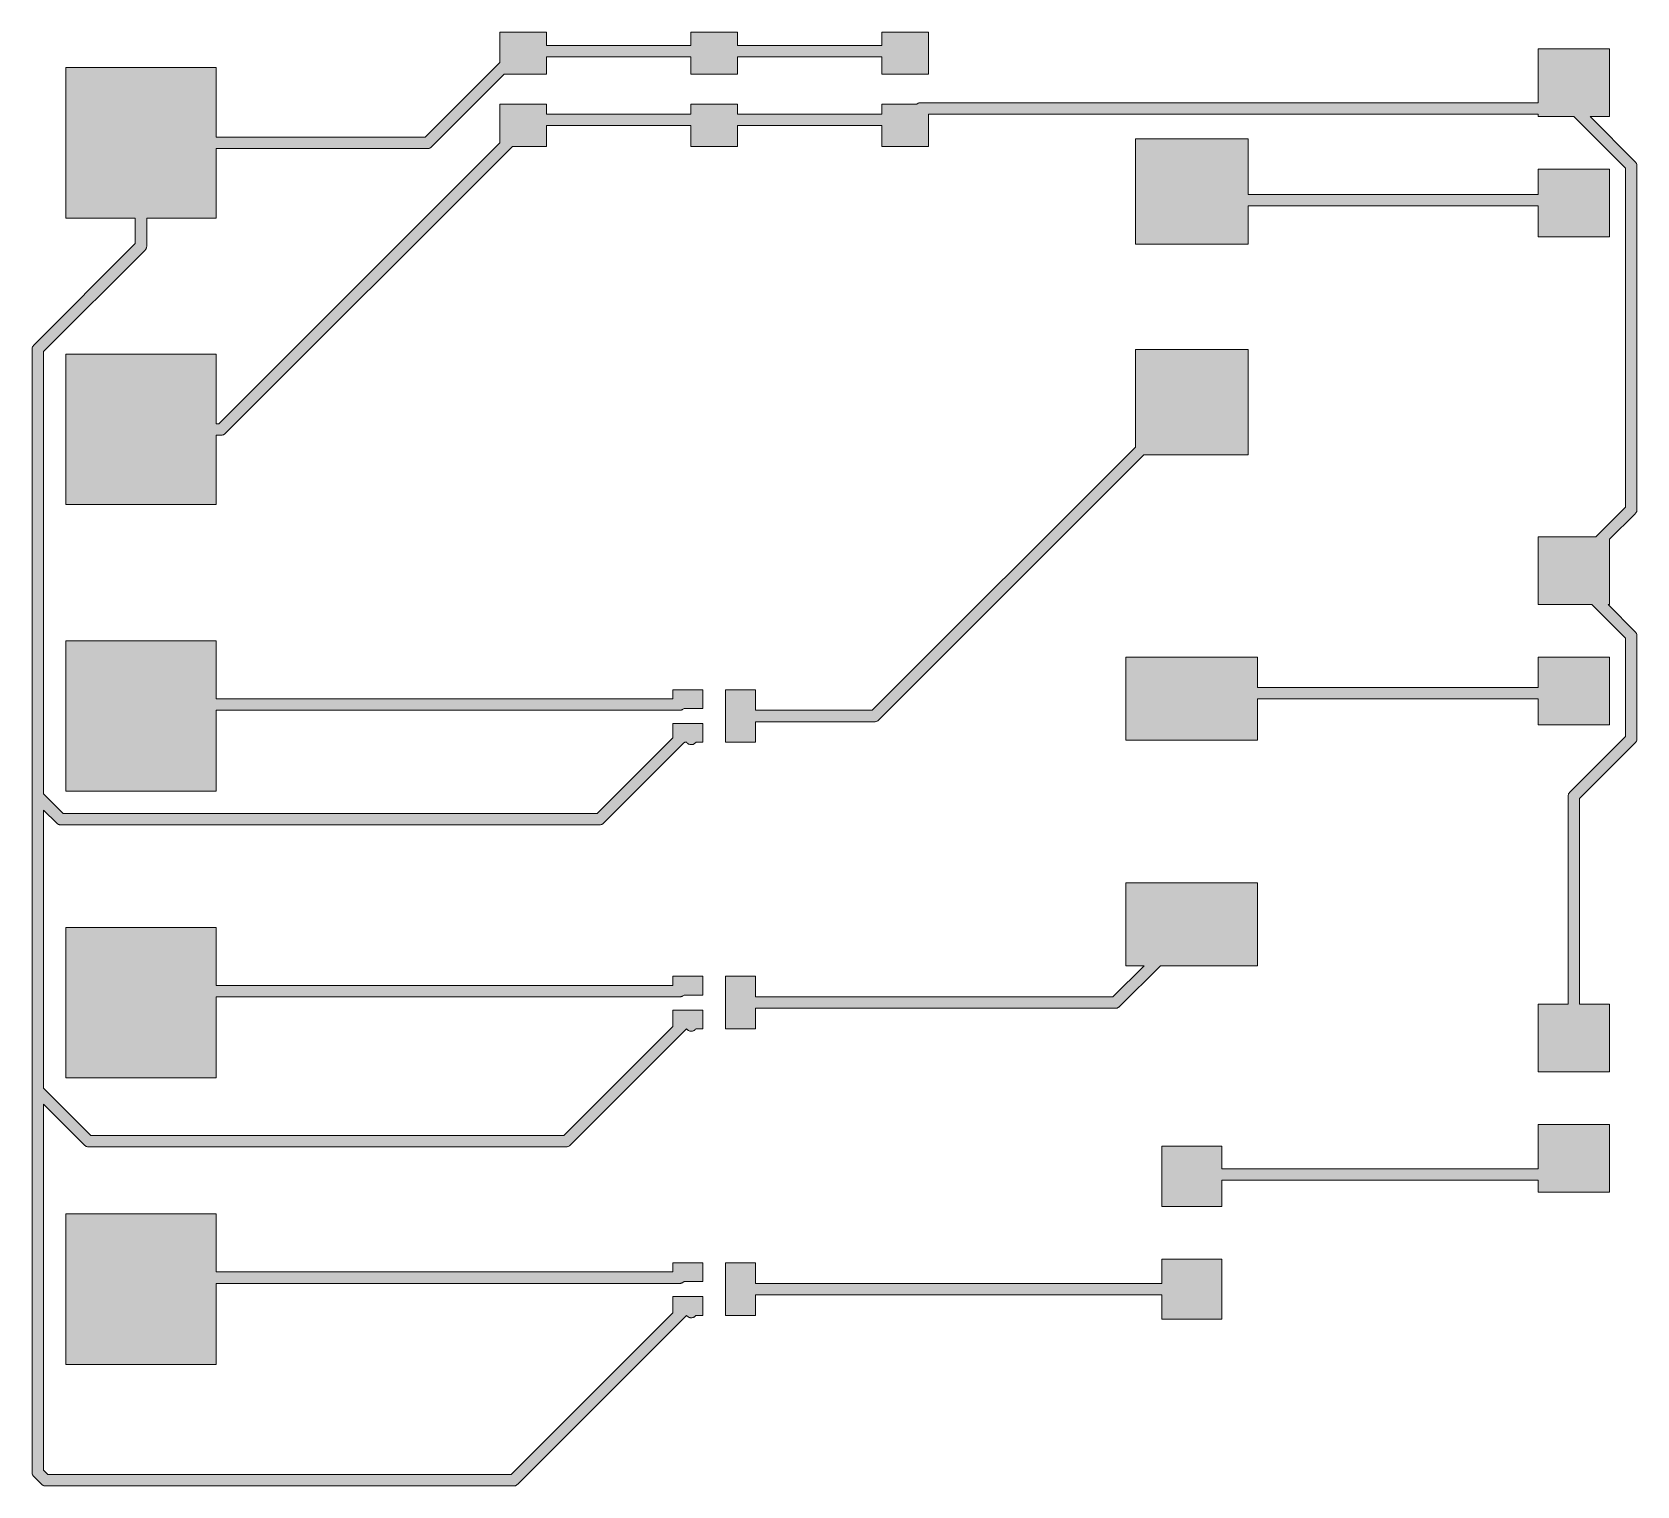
# Model space of a CAD drawing. Header units: millimetres. Extents: x 0 to 21.3, y 0 to 19.3.
import ezdxf

# ---------------------------------------------------------------- set-up
doc = ezdxf.new("R2010")
doc.units = ezdxf.units.MM
doc.header["$MEASUREMENT"] = 0
doc.layers.add('Layer 1', color=7, linetype='Continuous', lineweight=0)

msp = doc.modelspace()

# ---------------------------------------------------------------- hatches: boundary and pattern name
at = {"layer": 'Layer 1', "true_color": 0x66cc99, "transparency": 33554585}
h = msp.add_hatch(color=113, dxfattribs=at)
edge = h.paths.add_edge_path()
edge.add_spline(control_points=[(0, 15.113), (0, 15.113), (0, 15.113), (0, 15.113), (0, 15.113), (0, 15.12), (0, 15.12), (0, 15.12), (0, 15.12), (0, 15.12), (0, 15.12), (0.001, 15.128), (0.001, 15.128), (0.001, 15.128), (0.001, 15.128), (0.001, 15.128), (0.001, 15.128), (0.003, 15.135), (0.003, 15.135), (0.003, 15.135), (0.003, 15.135), (0.003, 15.135), (0.003, 15.135), (0.006, 15.142), (0.006, 15.142), (0.006, 15.142), (0.006, 15.142), (0.006, 15.142), (0.006, 15.142), (0.009, 15.149), (0.009, 15.149), (0.009, 15.149), (0.009, 15.149), (0.009, 15.149), (0.009, 15.149), (0.013, 15.155), (0.013, 15.155), (0.013, 15.155), (0.013, 15.155), (0.013, 15.155), (0.013, 15.155), (0.017, 15.161), (0.017, 15.161), (0.017, 15.161), (0.017, 15.161), (0.017, 15.161), (0.017, 15.161), (0.022, 15.167), (0.022, 15.167), (0.022, 15.167), (0.022, 15.167), (0.022, 15.167), (0.022, 15.167), (1.372, 16.516), (1.372, 16.516), (1.372, 16.516), (1.372, 16.516), (1.372, 16.516), (1.372, 16.516), (1.372, 16.516), (1.372, 16.516), (1.372, 16.516), (1.372, 16.516), (1.372, 16.516), (1.372, 16.516), (1.372, 16.516), (1.372, 16.516), (1.372, 16.516), (1.372, 16.516), (1.372, 16.516), (1.372, 16.516), (1.372, 16.516), (1.372, 16.516), (1.372, 16.516), (1.372, 16.516), (1.372, 16.516), (1.372, 16.516), (1.372, 16.516), (1.372, 16.516), (1.372, 16.516), (1.372, 16.856), (1.372, 16.856), (1.372, 16.856), (1.372, 16.856), (1.372, 16.856), (1.372, 16.856), (1.372, 16.856), (1.372, 16.856), (1.372, 16.856), (1.372, 16.856), (1.372, 16.856), (1.372, 16.856), (1.372, 16.856), (1.372, 16.856), (1.372, 16.856), (1.372, 16.856), (1.372, 16.856), (1.372, 16.856), (1.372, 16.856), (1.372, 16.856), (1.372, 16.856), (1.372, 16.856), (1.372, 16.856), (1.372, 16.856), (1.372, 16.856), (1.372, 16.856), (1.372, 16.856), (1.372, 16.856), (1.372, 16.856), (1.372, 16.856), (1.372, 16.856), (1.372, 16.856), (1.372, 16.856), (1.372, 16.856), (1.372, 16.856), (1.372, 16.856), (1.372, 16.856), (1.372, 16.856), (1.372, 16.856), (1.372, 16.856), (1.372, 16.856), (1.372, 16.856), (1.372, 16.856), (1.372, 16.856), (1.372, 16.856), (1.372, 16.856), (1.372, 16.856), (1.372, 16.856), (1.372, 16.856), (1.372, 16.856), (1.372, 16.856), (0.448, 16.856), (0.448, 16.856), (0.448, 16.856), (0.448, 16.856), (0.448, 16.856), (0.448, 16.856), (0.448, 16.856), (0.448, 16.856), (0.448, 16.856), (0.448, 18.856), (0.448, 18.856), (0.448, 18.856), (0.448, 18.856), (0.448, 18.856), (0.448, 18.856), (0.448, 18.856), (0.448, 18.856), (0.448, 18.856), (2.448, 18.856), (2.448, 18.856), (2.448, 18.856), (2.448, 18.856), (2.448, 18.856), (2.448, 18.856), (2.448, 18.856), (2.448, 18.856), (2.448, 18.856), (2.448, 17.932), (2.448, 17.932), (2.448, 17.932), (2.448, 17.932), (2.448, 17.932), (2.448, 17.932), (2.448, 17.932), (2.448, 17.932), (2.448, 17.932), (2.448, 17.932), (2.448, 17.932), (2.448, 17.932), (2.448, 17.932), (2.448, 17.932), (2.448, 17.932), (2.448, 17.932), (2.448, 17.932), (2.448, 17.932), (2.448, 17.932), (2.448, 17.932), (2.448, 17.932), (2.448, 17.932), (2.448, 17.932), (2.448, 17.932), (2.448, 17.932), (2.448, 17.932), (2.448, 17.932), (2.448, 17.932), (2.448, 17.932), (2.448, 17.932), (2.448, 17.932), (2.448, 17.932), (2.448, 17.932), (2.448, 17.932), (2.448, 17.932), (2.448, 17.932), (2.448, 17.932), (2.448, 17.932), (2.448, 17.932), (2.448, 17.932), (2.448, 17.932), (2.448, 17.932), (2.448, 17.932), (2.448, 17.932), (2.448, 17.932), (2.448, 17.932), (2.448, 17.932), (2.448, 17.932), (2.448, 17.932), (2.448, 17.932), (2.448, 17.932), (5.226, 17.932), (5.226, 17.932), (5.226, 17.932), (5.226, 17.932), (5.226, 17.932), (5.226, 17.932), (5.226, 17.932), (5.226, 17.932), (5.226, 17.932), (5.226, 17.932), (5.226, 17.932), (5.226, 17.932), (5.226, 17.932), (5.226, 17.932), (5.226, 17.932), (5.226, 17.932), (5.226, 17.932), (5.226, 17.932), (5.226, 17.932), (5.226, 17.932), (5.226, 17.932), (5.226, 17.932), (5.226, 17.932), (5.226, 17.932), (5.226, 17.932), (5.226, 17.932), (5.226, 17.932), (6.218, 18.924), (6.218, 18.924), (6.218, 18.924), (6.218, 18.924), (6.218, 18.924), (6.218, 18.924), (6.218, 18.924), (6.218, 18.924), (6.218, 18.924), (6.218, 18.924), (6.218, 18.924), (6.218, 18.924), (6.218, 18.924), (6.218, 18.924), (6.218, 18.924), (6.218, 18.924), (6.218, 18.924), (6.218, 18.924), (6.218, 18.924), (6.218, 18.924), (6.218, 18.924), (6.218, 18.924), (6.218, 18.924), (6.218, 18.924), (6.218, 18.924), (6.218, 18.924), (6.218, 18.924), (6.218, 19.329), (6.218, 19.329), (6.218, 19.329), (6.218, 19.329), (6.218, 19.329), (6.218, 19.329), (6.218, 19.329), (6.218, 19.329), (6.218, 19.329), (6.838, 19.329), (6.838, 19.329), (6.838, 19.329), (6.838, 19.329), (6.838, 19.329), (6.838, 19.329), (6.838, 19.329), (6.838, 19.329), (6.838, 19.329), (6.838, 19.152), (6.838, 19.152), (6.838, 19.152), (6.838, 19.152), (6.838, 19.152), (6.838, 19.152), (6.838, 19.152), (6.838, 19.152), (6.838, 19.152), (6.838, 19.152), (6.838, 19.152), (6.838, 19.152), (6.838, 19.152), (6.838, 19.152), (6.838, 19.152), (6.838, 19.152), (6.838, 19.152), (6.838, 19.152), (6.838, 19.152), (6.838, 19.152), (6.838, 19.152), (6.838, 19.152), (6.838, 19.152), (6.838, 19.152), (6.838, 19.152), (6.838, 19.152), (6.838, 19.152), (6.838, 19.152), (6.838, 19.152), (6.838, 19.152), (6.838, 19.152), (6.838, 19.152), (6.838, 19.152), (6.838, 19.152), (6.838, 19.152), (6.838, 19.152), (6.838, 19.152), (6.838, 19.152), (6.838, 19.152), (6.838, 19.152), (6.838, 19.152), (6.838, 19.152), (6.838, 19.152), (6.838, 19.152), (6.838, 19.152), (6.838, 19.152), (6.838, 19.152), (6.838, 19.152), (6.838, 19.152), (6.838, 19.152), (6.838, 19.152), (8.758, 19.152), (8.758, 19.152), (8.758, 19.152), (8.758, 19.152), (8.758, 19.152), (8.758, 19.152), (8.758, 19.152), (8.758, 19.152), (8.758, 19.152), (8.758, 19.152), (8.758, 19.152), (8.758, 19.152), (8.758, 19.152), (8.758, 19.152), (8.758, 19.152), (8.758, 19.152), (8.758, 19.152), (8.758, 19.152), (8.758, 19.152), (8.758, 19.152), (8.758, 19.152), (8.758, 19.152), (8.758, 19.152), (8.758, 19.152), (8.758, 19.152), (8.758, 19.152), (8.758, 19.152), (8.758, 19.152), (8.758, 19.152), (8.758, 19.152), (8.758, 19.152), (8.758, 19.152), (8.758, 19.152), (8.758, 19.152), (8.758, 19.152), (8.758, 19.152), (8.758, 19.152), (8.758, 19.152), (8.758, 19.152), (8.758, 19.152), (8.758, 19.152), (8.758, 19.152), (8.758, 19.152), (8.758, 19.152), (8.758, 19.152), (8.758, 19.152), (8.758, 19.152), (8.758, 19.152), (8.758, 19.152), (8.758, 19.152), (8.758, 19.152), (8.758, 19.329), (8.758, 19.329), (8.758, 19.329), (8.758, 19.329), (8.758, 19.329), (8.758, 19.329), (8.758, 19.329), (8.758, 19.329), (8.758, 19.329), (9.378, 19.329), (9.378, 19.329), (9.378, 19.329), (9.378, 19.329), (9.378, 19.329), (9.378, 19.329), (9.378, 19.329), (9.378, 19.329), (9.378, 19.329), (9.378, 19.152), (9.378, 19.152), (9.378, 19.152), (9.378, 19.152), (9.378, 19.152), (9.378, 19.152), (9.378, 19.152), (9.378, 19.152), (9.378, 19.152), (9.378, 19.152), (9.378, 19.152), (9.378, 19.152), (9.378, 19.152), (9.378, 19.152), (9.378, 19.152), (9.378, 19.152), (9.378, 19.152), (9.378, 19.152), (9.378, 19.152), (9.378, 19.152), (9.378, 19.152), (9.378, 19.152), (9.378, 19.152), (9.378, 19.152), (9.378, 19.152), (9.378, 19.152), (9.378, 19.152), (9.378, 19.152), (9.378, 19.152), (9.378, 19.152), (9.378, 19.152), (9.378, 19.152), (9.378, 19.152), (9.378, 19.152), (9.378, 19.152), (9.378, 19.152), (9.378, 19.152), (9.378, 19.152), (9.378, 19.152), (9.378, 19.152), (9.378, 19.152), (9.378, 19.152), (9.378, 19.152), (9.378, 19.152), (9.378, 19.152), (9.378, 19.152), (9.378, 19.152), (9.378, 19.152), (9.378, 19.152), (9.378, 19.152), (9.378, 19.152), (11.298, 19.152), (11.298, 19.152), (11.298, 19.152), (11.298, 19.152), (11.298, 19.152), (11.298, 19.152), (11.298, 19.152), (11.298, 19.152), (11.298, 19.152), (11.298, 19.152), (11.298, 19.152), (11.298, 19.152), (11.298, 19.152), (11.298, 19.152), (11.298, 19.152), (11.298, 19.152), (11.298, 19.152), (11.298, 19.152), (11.298, 19.152), (11.298, 19.152), (11.298, 19.152), (11.298, 19.152), (11.298, 19.152), (11.298, 19.152), (11.298, 19.152), (11.298, 19.152), (11.298, 19.152), (11.298, 19.152), (11.298, 19.152), (11.298, 19.152), (11.298, 19.152), (11.298, 19.152), (11.298, 19.152), (11.298, 19.152), (11.298, 19.152), (11.298, 19.152), (11.298, 19.152), (11.298, 19.152), (11.298, 19.152), (11.298, 19.152), (11.298, 19.152), (11.298, 19.152), (11.298, 19.152), (11.298, 19.152), (11.298, 19.152), (11.298, 19.152), (11.298, 19.152), (11.298, 19.152), (11.298, 19.152), (11.298, 19.152), (11.298, 19.152), (11.298, 19.329), (11.298, 19.329), (11.298, 19.329), (11.298, 19.329), (11.298, 19.329), (11.298, 19.329), (11.298, 19.329), (11.298, 19.329), (11.298, 19.329), (11.918, 19.329), (11.918, 19.329), (11.918, 19.329), (11.918, 19.329), (11.918, 19.329), (11.918, 19.329), (11.918, 19.329), (11.918, 19.329), (11.918, 19.329), (11.918, 18.769), (11.918, 18.769), (11.918, 18.769), (11.918, 18.769), (11.918, 18.769), (11.918, 18.769), (11.918, 18.769), (11.918, 18.769), (11.918, 18.769), (11.298, 18.769), (11.298, 18.769), (11.298, 18.769), (11.298, 18.769), (11.298, 18.769), (11.298, 18.769), (11.298, 18.769), (11.298, 18.769), (11.298, 18.769), (11.298, 18.999), (11.298, 18.999), (11.298, 18.999), (11.298, 18.999), (11.298, 18.999), (11.298, 18.999), (11.298, 18.999), (11.298, 18.999), (11.298, 18.999), (11.298, 18.999), (11.298, 18.999), (11.298, 18.999), (11.298, 18.999), (11.298, 18.999), (11.298, 18.999), (11.298, 18.999), (11.298, 18.999), (11.298, 18.999), (11.298, 18.999), (11.298, 18.999), (11.298, 18.999), (11.298, 18.999), (11.298, 18.999), (11.298, 18.999), (11.298, 18.999), (11.298, 18.999), (11.298, 18.999), (11.298, 18.999), (11.298, 18.999), (11.298, 18.999), (11.298, 18.999), (11.298, 18.999), (11.298, 18.999), (11.298, 18.999), (11.298, 18.999), (11.298, 18.999), (11.298, 18.999), (11.298, 18.999), (11.298, 18.999), (11.298, 18.999), (11.298, 18.999), (11.298, 18.999), (11.298, 18.999), (11.298, 18.999), (11.298, 18.999), (11.298, 18.999), (11.298, 18.999), (11.298, 18.999), (11.298, 18.999), (11.298, 18.999), (11.298, 18.999), (9.378, 18.999), (9.378, 18.999), (9.378, 18.999), (9.378, 18.999), (9.378, 18.999), (9.378, 18.999), (9.378, 18.999), (9.378, 18.999), (9.378, 18.999), (9.378, 18.999), (9.378, 18.999), (9.378, 18.999), (9.378, 18.999), (9.378, 18.999), (9.378, 18.999), (9.378, 18.999), (9.378, 18.999), (9.378, 18.999), (9.378, 18.999), (9.378, 18.999), (9.378, 18.999), (9.378, 18.999), (9.378, 18.999), (9.378, 18.999), (9.378, 18.999), (9.378, 18.999), (9.378, 18.999), (9.378, 18.999), (9.378, 18.999), (9.378, 18.999), (9.378, 18.999), (9.378, 18.999), (9.378, 18.999), (9.378, 18.999), (9.378, 18.999), (9.378, 18.999), (9.378, 18.999), (9.378, 18.999), (9.378, 18.999), (9.378, 18.999), (9.378, 18.999), (9.378, 18.999), (9.378, 18.999), (9.378, 18.999), (9.378, 18.999), (9.378, 18.999), (9.378, 18.999), (9.378, 18.999), (9.378, 18.999), (9.378, 18.999), (9.378, 18.999), (9.378, 18.769), (9.378, 18.769), (9.378, 18.769), (9.378, 18.769), (9.378, 18.769), (9.378, 18.769), (9.378, 18.769), (9.378, 18.769), (9.378, 18.769), (8.758, 18.769), (8.758, 18.769), (8.758, 18.769), (8.758, 18.769), (8.758, 18.769), (8.758, 18.769), (8.758, 18.769), (8.758, 18.769), (8.758, 18.769), (8.758, 18.999), (8.758, 18.999), (8.758, 18.999), (8.758, 18.999), (8.758, 18.999), (8.758, 18.999), (8.758, 18.999), (8.758, 18.999), (8.758, 18.999), (8.758, 18.999), (8.758, 18.999), (8.758, 18.999), (8.758, 18.999), (8.758, 18.999), (8.758, 18.999), (8.758, 18.999), (8.758, 18.999), (8.758, 18.999), (8.758, 18.999), (8.758, 18.999), (8.758, 18.999), (8.758, 18.999), (8.758, 18.999), (8.758, 18.999), (8.758, 18.999), (8.758, 18.999), (8.758, 18.999), (8.758, 18.999), (8.758, 18.999), (8.758, 18.999), (8.758, 18.999), (8.758, 18.999), (8.758, 18.999), (8.758, 18.999), (8.758, 18.999), (8.758, 18.999), (8.758, 18.999), (8.758, 18.999), (8.758, 18.999), (8.758, 18.999), (8.758, 18.999), (8.758, 18.999), (8.758, 18.999), (8.758, 18.999), (8.758, 18.999), (8.758, 18.999), (8.758, 18.999), (8.758, 18.999), (8.758, 18.999), (8.758, 18.999), (8.758, 18.999), (6.838, 18.999), (6.838, 18.999), (6.838, 18.999), (6.838, 18.999), (6.838, 18.999), (6.838, 18.999), (6.838, 18.999), (6.838, 18.999), (6.838, 18.999), (6.838, 18.999), (6.838, 18.999), (6.838, 18.999), (6.838, 18.999), (6.838, 18.999), (6.838, 18.999), (6.838, 18.999), (6.838, 18.999), (6.838, 18.999), (6.838, 18.999), (6.838, 18.999), (6.838, 18.999), (6.838, 18.999), (6.838, 18.999), (6.838, 18.999), (6.838, 18.999), (6.838, 18.999), (6.838, 18.999), (6.838, 18.999), (6.838, 18.999), (6.838, 18.999), (6.838, 18.999), (6.838, 18.999), (6.838, 18.999), (6.838, 18.999), (6.838, 18.999), (6.838, 18.999), (6.838, 18.999), (6.838, 18.999), (6.838, 18.999), (6.838, 18.999), (6.838, 18.999), (6.838, 18.999), (6.838, 18.999), (6.838, 18.999), (6.838, 18.999), (6.838, 18.999), (6.838, 18.999), (6.838, 18.999), (6.838, 18.999), (6.838, 18.999), (6.838, 18.999), (6.838, 18.769), (6.838, 18.769), (6.838, 18.769), (6.838, 18.769), (6.838, 18.769), (6.838, 18.769), (6.838, 18.769), (6.838, 18.769), (6.838, 18.769), (6.278, 18.769), (6.278, 18.769), (6.278, 18.769), (6.278, 18.769), (6.278, 18.769), (6.278, 18.769), (6.278, 18.769), (6.278, 18.769), (6.278, 18.769), (6.278, 18.769), (6.278, 18.769), (6.278, 18.769), (6.278, 18.769), (6.278, 18.769), (6.278, 18.769), (6.278, 18.769), (6.278, 18.769), (6.278, 18.769), (6.278, 18.769), (6.278, 18.769), (6.278, 18.769), (6.278, 18.769), (6.278, 18.769), (6.278, 18.769), (6.278, 18.769), (6.278, 18.769), (6.278, 18.769), (5.312, 17.802), (5.312, 17.802), (5.312, 17.802), (5.312, 17.802), (5.312, 17.802), (5.312, 17.802), (5.306, 17.797), (5.306, 17.797), (5.306, 17.797), (5.306, 17.797), (5.306, 17.797), (5.306, 17.797), (5.3, 17.793), (5.3, 17.793), (5.3, 17.793), (5.3, 17.793), (5.3, 17.793), (5.3, 17.793), (5.294, 17.789), (5.294, 17.789), (5.294, 17.789), (5.294, 17.789), (5.294, 17.789), (5.294, 17.789), (5.287, 17.786), (5.287, 17.786), (5.287, 17.786), (5.287, 17.786), (5.287, 17.786), (5.287, 17.786), (5.28, 17.783), (5.28, 17.783), (5.28, 17.783), (5.28, 17.783), (5.28, 17.783), (5.28, 17.783), (5.273, 17.781), (5.273, 17.781), (5.273, 17.781), (5.273, 17.781), (5.273, 17.781), (5.273, 17.781), (5.265, 17.78), (5.265, 17.78), (5.265, 17.78), (5.265, 17.78), (5.265, 17.78), (5.265, 17.78), (5.258, 17.78), (5.258, 17.78), (5.258, 17.78), (5.258, 17.78), (5.258, 17.78), (5.258, 17.78), (2.448, 17.78), (2.448, 17.78), (2.448, 17.78), (2.448, 17.78), (2.448, 17.78), (2.448, 17.78), (2.448, 17.78), (2.448, 17.78), (2.448, 17.78), (2.448, 17.78), (2.448, 17.78), (2.448, 17.78), (2.448, 17.78), (2.448, 17.78), (2.448, 17.78), (2.448, 17.78), (2.448, 17.78), (2.448, 17.78), (2.448, 17.78), (2.448, 17.78), (2.448, 17.78), (2.448, 17.78), (2.448, 17.78), (2.448, 17.78), (2.448, 17.78), (2.448, 17.78), (2.448, 17.78), (2.448, 17.78), (2.448, 17.78), (2.448, 17.78), (2.448, 17.78), (2.448, 17.78), (2.448, 17.78), (2.448, 17.78), (2.448, 17.78), (2.448, 17.78), (2.448, 17.78), (2.448, 17.78), (2.448, 17.78), (2.448, 17.78), (2.448, 17.78), (2.448, 17.78), (2.448, 17.78), (2.448, 17.78), (2.448, 17.78), (2.448, 17.78), (2.448, 17.78), (2.448, 17.78), (2.448, 17.78), (2.448, 17.78), (2.448, 17.78), (2.448, 16.856), (2.448, 16.856), (2.448, 16.856), (2.448, 16.856), (2.448, 16.856), (2.448, 16.856), (2.448, 16.856), (2.448, 16.856), (2.448, 16.856), (1.524, 16.856), (1.524, 16.856), (1.524, 16.856), (1.524, 16.856), (1.524, 16.856), (1.524, 16.856), (1.524, 16.856), (1.524, 16.856), (1.524, 16.856), (1.524, 16.856), (1.524, 16.856), (1.524, 16.856), (1.524, 16.856), (1.524, 16.856), (1.524, 16.856), (1.524, 16.856), (1.524, 16.856), (1.524, 16.856), (1.524, 16.856), (1.524, 16.856), (1.524, 16.856), (1.524, 16.856), (1.524, 16.856), (1.524, 16.856), (1.524, 16.856), (1.524, 16.856), (1.524, 16.856), (1.524, 16.856), (1.524, 16.856), (1.524, 16.856), (1.524, 16.856), (1.524, 16.856), (1.524, 16.856), (1.524, 16.856), (1.524, 16.856), (1.524, 16.856), (1.524, 16.856), (1.524, 16.856), (1.524, 16.856), (1.524, 16.856), (1.524, 16.856), (1.524, 16.856), (1.524, 16.856), (1.524, 16.856), (1.524, 16.856), (1.524, 16.856), (1.524, 16.856), (1.524, 16.856), (1.524, 16.856), (1.524, 16.856), (1.524, 16.856), (1.524, 16.485), (1.524, 16.485), (1.524, 16.485), (1.524, 16.485), (1.524, 16.485), (1.524, 16.485), (1.524, 16.477), (1.524, 16.477), (1.524, 16.477), (1.524, 16.477), (1.524, 16.477), (1.524, 16.477), (1.523, 16.47), (1.523, 16.47), (1.523, 16.47), (1.523, 16.47), (1.523, 16.47), (1.523, 16.47), (1.521, 16.462), (1.521, 16.462), (1.521, 16.462), (1.521, 16.462), (1.521, 16.462), (1.521, 16.462), (1.518, 16.455), (1.518, 16.455), (1.518, 16.455), (1.518, 16.455), (1.518, 16.455), (1.518, 16.455), (1.515, 16.449), (1.515, 16.449), (1.515, 16.449), (1.515, 16.449), (1.515, 16.449), (1.515, 16.449), (1.511, 16.442), (1.511, 16.442), (1.511, 16.442), (1.511, 16.442), (1.511, 16.442), (1.511, 16.442), (1.507, 16.436), (1.507, 16.436), (1.507, 16.436), (1.507, 16.436), (1.507, 16.436), (1.507, 16.436), (1.502, 16.431), (1.502, 16.431), (1.502, 16.431), (1.502, 16.431), (1.502, 16.431), (1.502, 16.431), (0.152, 15.081), (0.152, 15.081), (0.152, 15.081), (0.152, 15.081), (0.152, 15.081), (0.152, 15.081), (0.152, 15.081), (0.152, 15.081), (0.152, 15.081), (0.152, 15.081), (0.152, 15.081), (0.152, 15.081), (0.152, 15.081), (0.152, 15.081), (0.152, 15.081), (0.152, 15.081), (0.152, 15.081), (0.152, 15.081), (0.152, 15.081), (0.152, 15.081), (0.152, 15.081), (0.152, 15.081), (0.152, 15.081), (0.152, 15.081), (0.152, 15.081), (0.152, 15.081), (0.152, 15.081), (0.152, 9.201), (0.152, 9.201), (0.152, 9.201), (0.152, 9.201), (0.152, 9.201), (0.152, 9.201), (0.152, 9.201), (0.152, 9.201), (0.152, 9.201), (0.152, 9.201), (0.152, 9.201), (0.152, 9.201), (0.152, 9.201), (0.152, 9.201), (0.152, 9.201), (0.152, 9.201), (0.152, 9.201), (0.152, 9.201), (0.152, 9.201), (0.152, 9.201), (0.152, 9.201), (0.152, 9.201), (0.152, 9.201), (0.152, 9.201), (0.152, 9.201), (0.152, 9.201), (0.152, 9.201), (0.413, 8.941), (0.413, 8.941), (0.413, 8.941), (0.413, 8.941), (0.413, 8.941), (0.413, 8.941), (0.413, 8.941), (0.413, 8.941), (0.413, 8.941), (0.413, 8.941), (0.413, 8.941), (0.413, 8.941), (0.413, 8.941), (0.413, 8.941), (0.413, 8.941), (0.413, 8.941), (0.413, 8.941), (0.413, 8.941), (0.413, 8.941), (0.413, 8.941), (0.413, 8.941), (0.413, 8.941), (0.413, 8.941), (0.413, 8.941), (0.413, 8.941), (0.413, 8.941), (0.413, 8.941), (7.512, 8.941), (7.512, 8.941), (7.512, 8.941), (7.512, 8.941), (7.512, 8.941), (7.512, 8.941), (7.512, 8.941), (7.512, 8.941), (7.512, 8.941), (7.512, 8.941), (7.512, 8.941), (7.512, 8.941), (7.512, 8.941), (7.512, 8.941), (7.512, 8.941), (7.512, 8.941), (7.512, 8.941), (7.512, 8.941), (7.512, 8.941), (7.512, 8.941), (7.512, 8.941), (7.512, 8.941), (7.512, 8.941), (7.512, 8.941), (7.512, 8.941), (7.512, 8.941), (7.512, 8.941), (8.518, 9.946), (8.518, 9.946), (8.518, 9.946), (8.518, 9.946), (8.518, 9.946), (8.518, 9.946), (8.518, 9.946), (8.518, 9.946), (8.518, 9.946), (8.518, 9.946), (8.518, 9.946), (8.518, 9.946), (8.518, 9.946), (8.518, 9.946), (8.518, 9.946), (8.518, 9.946), (8.518, 9.946), (8.518, 9.946), (8.518, 9.946), (8.518, 9.946), (8.518, 9.946), (8.518, 9.946), (8.518, 9.946), (8.518, 9.946), (8.518, 9.946), (8.518, 9.946), (8.518, 9.946), (8.518, 10.136), (8.518, 10.136), (8.518, 10.136), (8.518, 10.136), (8.518, 10.136), (8.518, 10.136), (8.518, 10.136), (8.518, 10.136), (8.518, 10.136), (8.918, 10.136), (8.918, 10.136), (8.918, 10.136), (8.918, 10.136), (8.918, 10.136), (8.918, 10.136), (8.918, 10.136), (8.918, 10.136), (8.918, 10.136), (8.918, 9.886), (8.918, 9.886), (8.918, 9.886), (8.918, 9.886), (8.918, 9.886), (8.918, 9.886), (8.918, 9.886), (8.918, 9.886), (8.918, 9.886), (8.824, 9.886), (8.824, 9.886), (8.824, 9.886), (8.824, 9.886), (8.824, 9.886), (8.824, 9.886), (8.824, 9.886), (8.824, 9.886), (8.824, 9.886), (8.824, 9.886), (8.824, 9.886), (8.824, 9.886), (8.824, 9.886), (8.824, 9.886), (8.824, 9.886), (8.824, 9.886), (8.824, 9.886), (8.824, 9.886), (8.824, 9.886), (8.824, 9.886), (8.824, 9.886), (8.824, 9.886), (8.824, 9.886), (8.824, 9.886), (8.824, 9.886), (8.824, 9.886), (8.824, 9.886), (8.824, 9.886), (8.824, 9.886), (8.824, 9.886), (8.824, 9.886), (8.824, 9.886), (8.824, 9.886), (8.823, 9.885), (8.823, 9.885), (8.823, 9.885), (8.823, 9.885), (8.823, 9.885), (8.823, 9.885), (8.818, 9.879), (8.818, 9.879), (8.818, 9.879), (8.818, 9.879), (8.818, 9.879), (8.818, 9.879), (8.813, 9.874), (8.813, 9.874), (8.813, 9.874), (8.813, 9.874), (8.813, 9.874), (8.813, 9.874), (8.807, 9.869), (8.807, 9.869), (8.807, 9.869), (8.807, 9.869), (8.807, 9.869), (8.807, 9.869), (8.801, 9.865), (8.801, 9.865), (8.801, 9.865), (8.801, 9.865), (8.801, 9.865), (8.801, 9.865), (8.794, 9.862), (8.794, 9.862), (8.794, 9.862), (8.794, 9.862), (8.794, 9.862), (8.794, 9.862), (8.787, 9.859), (8.787, 9.859), (8.787, 9.859), (8.787, 9.859), (8.787, 9.859), (8.787, 9.859), (8.78, 9.857), (8.78, 9.857), (8.78, 9.857), (8.78, 9.857), (8.78, 9.857), (8.78, 9.857), (8.772, 9.856), (8.772, 9.856), (8.772, 9.856), (8.772, 9.856), (8.772, 9.856), (8.772, 9.856), (8.765, 9.855), (8.765, 9.855), (8.765, 9.855), (8.765, 9.855), (8.765, 9.855), (8.765, 9.855), (8.757, 9.855), (8.757, 9.855), (8.757, 9.855), (8.757, 9.855), (8.757, 9.855), (8.757, 9.855), (8.75, 9.856), (8.75, 9.856), (8.75, 9.856), (8.75, 9.856), (8.75, 9.856), (8.75, 9.856), (8.743, 9.858), (8.743, 9.858), (8.743, 9.858), (8.743, 9.858), (8.743, 9.858), (8.743, 9.858), (8.736, 9.86), (8.736, 9.86), (8.736, 9.86), (8.736, 9.86), (8.736, 9.86), (8.736, 9.86), (8.729, 9.863), (8.729, 9.863), (8.729, 9.863), (8.729, 9.863), (8.729, 9.863), (8.729, 9.863), (8.722, 9.867), (8.722, 9.867), (8.722, 9.867), (8.722, 9.867), (8.722, 9.867), (8.722, 9.867), (8.716, 9.871), (8.716, 9.871), (8.716, 9.871), (8.716, 9.871), (8.716, 9.871), (8.716, 9.871), (8.71, 9.876), (8.71, 9.876), (8.71, 9.876), (8.71, 9.876), (8.71, 9.876), (8.71, 9.876), (8.705, 9.882), (8.705, 9.882), (8.705, 9.882), (8.705, 9.882), (8.705, 9.882), (8.705, 9.882), (8.702, 9.886), (8.702, 9.886), (8.702, 9.886), (8.702, 9.886), (8.702, 9.886), (8.702, 9.886), (8.702, 9.886), (8.702, 9.886), (8.702, 9.886), (8.702, 9.886), (8.702, 9.886), (8.702, 9.886), (8.702, 9.886), (8.702, 9.886), (8.702, 9.886), (8.702, 9.886), (8.702, 9.886), (8.702, 9.886), (8.702, 9.886), (8.702, 9.886), (8.702, 9.886), (8.702, 9.886), (8.702, 9.886), (8.702, 9.886), (8.702, 9.886), (8.702, 9.886), (8.702, 9.886), (8.702, 9.886), (8.702, 9.886), (8.702, 9.886), (8.677, 9.886), (8.677, 9.886), (8.677, 9.886), (8.677, 9.886), (8.677, 9.886), (8.677, 9.886), (8.677, 9.886), (8.677, 9.886), (8.677, 9.886), (8.677, 9.886), (8.677, 9.886), (8.677, 9.886), (8.677, 9.886), (8.677, 9.886), (8.677, 9.886), (8.677, 9.886), (8.677, 9.886), (8.677, 9.886), (8.677, 9.886), (8.677, 9.886), (8.677, 9.886), (8.677, 9.886), (8.677, 9.886), (8.677, 9.886), (8.661, 9.874), (8.661, 9.874), (8.661, 9.874), (8.661, 9.874), (8.661, 9.874), (8.661, 9.874), (7.598, 8.811), (7.598, 8.811), (7.598, 8.811), (7.598, 8.811), (7.598, 8.811), (7.598, 8.811), (7.592, 8.806), (7.592, 8.806), (7.592, 8.806), (7.592, 8.806), (7.592, 8.806), (7.592, 8.806), (7.586, 8.801), (7.586, 8.801), (7.586, 8.801), (7.586, 8.801), (7.586, 8.801), (7.586, 8.801), (7.58, 8.797), (7.58, 8.797), (7.58, 8.797), (7.58, 8.797), (7.58, 8.797), (7.58, 8.797), (7.573, 8.794), (7.573, 8.794), (7.573, 8.794), (7.573, 8.794), (7.573, 8.794), (7.573, 8.794), (7.566, 8.792), (7.566, 8.792), (7.566, 8.792), (7.566, 8.792), (7.566, 8.792), (7.566, 8.792), (7.559, 8.79), (7.559, 8.79), (7.559, 8.79), (7.559, 8.79), (7.559, 8.79), (7.559, 8.79), (7.551, 8.789), (7.551, 8.789), (7.551, 8.789), (7.551, 8.789), (7.551, 8.789), (7.551, 8.789), (7.544, 8.788), (7.544, 8.788), (7.544, 8.788), (7.544, 8.788), (7.544, 8.788), (7.544, 8.788), (0.381, 8.788), (0.381, 8.788), (0.381, 8.788), (0.381, 8.788), (0.381, 8.788), (0.381, 8.788), (0.374, 8.789), (0.374, 8.789), (0.374, 8.789), (0.374, 8.789), (0.374, 8.789), (0.374, 8.789), (0.366, 8.79), (0.366, 8.79), (0.366, 8.79), (0.366, 8.79), (0.366, 8.79), (0.366, 8.79), (0.359, 8.792), (0.359, 8.792), (0.359, 8.792), (0.359, 8.792), (0.359, 8.792), (0.359, 8.792), (0.352, 8.794), (0.352, 8.794), (0.352, 8.794), (0.352, 8.794), (0.352, 8.794), (0.352, 8.794), (0.345, 8.797), (0.345, 8.797), (0.345, 8.797), (0.345, 8.797), (0.345, 8.797), (0.345, 8.797), (0.339, 8.801), (0.339, 8.801), (0.339, 8.801), (0.339, 8.801), (0.339, 8.801), (0.339, 8.801), (0.333, 8.806), (0.333, 8.806), (0.333, 8.806), (0.333, 8.806), (0.333, 8.806), (0.333, 8.806), (0.327, 8.811), (0.327, 8.811), (0.327, 8.811), (0.327, 8.811), (0.327, 8.811), (0.327, 8.811), (0.152, 8.985), (0.152, 8.985), (0.152, 8.985), (0.152, 8.985), (0.152, 8.985), (0.152, 8.985), (0.152, 8.985), (0.152, 8.985), (0.152, 8.985), (0.152, 8.985), (0.152, 8.985), (0.152, 8.985), (0.152, 8.985), (0.152, 8.985), (0.152, 8.985), (0.152, 8.985), (0.152, 8.985), (0.152, 8.985), (0.152, 8.985), (0.152, 8.985), (0.152, 8.985), (0.152, 8.985), (0.152, 8.985), (0.152, 8.985), (0.152, 8.985), (0.152, 8.985), (0.152, 8.985), (0.152, 8.985), (0.152, 8.985), (0.152, 8.985), (0.152, 8.985), (0.152, 8.985), (0.152, 8.985), (0.152, 8.985), (0.152, 8.985), (0.152, 8.985), (0.152, 8.985), (0.152, 8.985), (0.152, 8.985), (0.152, 8.985), (0.152, 8.985), (0.152, 8.985), (0.152, 8.985), (0.152, 8.985), (0.152, 8.985), (0.152, 8.985), (0.152, 8.985), (0.152, 8.985), (0.152, 8.985), (0.152, 8.985), (0.152, 8.985), (0.152, 8.985), (0.152, 8.985), (0.152, 8.985), (0.152, 8.985), (0.152, 8.985), (0.152, 8.985), (0.152, 8.985), (0.152, 8.985), (0.152, 8.985), (0.152, 8.985), (0.152, 8.985), (0.152, 8.985), (0.152, 8.985), (0.152, 8.985), (0.152, 8.985), (0.152, 8.985), (0.152, 8.985), (0.152, 8.985), (0.152, 8.985), (0.152, 8.985), (0.152, 8.985), (0.152, 8.985), (0.152, 8.985), (0.152, 8.985), (0.152, 5.289), (0.152, 5.289), (0.152, 5.289), (0.152, 5.289), (0.152, 5.289), (0.152, 5.289), (0.152, 5.289), (0.152, 5.289), (0.152, 5.289), (0.152, 5.289), (0.152, 5.289), (0.152, 5.289), (0.152, 5.289), (0.152, 5.289), (0.152, 5.289), (0.152, 5.289), (0.152, 5.289), (0.152, 5.289), (0.152, 5.289), (0.152, 5.289), (0.152, 5.289), (0.152, 5.289), (0.152, 5.289), (0.152, 5.289), (0.152, 5.289), (0.152, 5.289), (0.152, 5.289), (0.782, 4.66), (0.782, 4.66), (0.782, 4.66), (0.782, 4.66), (0.782, 4.66), (0.782, 4.66), (0.782, 4.66), (0.782, 4.66), (0.782, 4.66), (0.782, 4.66), (0.782, 4.66), (0.782, 4.66), (0.782, 4.66), (0.782, 4.66), (0.782, 4.66), (0.782, 4.66), (0.782, 4.66), (0.782, 4.66), (0.782, 4.66), (0.782, 4.66), (0.782, 4.66), (0.782, 4.66), (0.782, 4.66), (0.782, 4.66), (0.782, 4.66), (0.782, 4.66), (0.782, 4.66), (7.069, 4.66), (7.069, 4.66), (7.069, 4.66), (7.069, 4.66), (7.069, 4.66), (7.069, 4.66), (7.069, 4.66), (7.069, 4.66), (7.069, 4.66), (7.069, 4.66), (7.069, 4.66), (7.069, 4.66), (7.069, 4.66), (7.069, 4.66), (7.069, 4.66), (7.069, 4.66), (7.069, 4.66), (7.069, 4.66), (7.069, 4.66), (7.069, 4.66), (7.069, 4.66), (7.069, 4.66), (7.069, 4.66), (7.069, 4.66), (7.069, 4.66), (7.069, 4.66), (7.069, 4.66), (8.518, 6.109), (8.518, 6.109), (8.518, 6.109), (8.518, 6.109), (8.518, 6.109), (8.518, 6.109), (8.518, 6.109), (8.518, 6.109), (8.518, 6.109), (8.518, 6.109), (8.518, 6.109), (8.518, 6.109), (8.518, 6.109), (8.518, 6.109), (8.518, 6.109), (8.518, 6.109), (8.518, 6.109), (8.518, 6.109), (8.518, 6.109), (8.518, 6.109), (8.518, 6.109), (8.518, 6.109), (8.518, 6.109), (8.518, 6.109), (8.518, 6.109), (8.518, 6.109), (8.518, 6.109), (8.518, 6.326), (8.518, 6.326), (8.518, 6.326), (8.518, 6.326), (8.518, 6.326), (8.518, 6.326), (8.518, 6.326), (8.518, 6.326), (8.518, 6.326), (8.918, 6.326), (8.918, 6.326), (8.918, 6.326), (8.918, 6.326), (8.918, 6.326), (8.918, 6.326), (8.918, 6.326), (8.918, 6.326), (8.918, 6.326), (8.918, 6.076), (8.918, 6.076), (8.918, 6.076), (8.918, 6.076), (8.918, 6.076), (8.918, 6.076), (8.918, 6.076), (8.918, 6.076), (8.918, 6.076), (8.824, 6.076), (8.824, 6.076), (8.824, 6.076), (8.824, 6.076), (8.824, 6.076), (8.824, 6.076), (8.824, 6.076), (8.824, 6.076), (8.824, 6.076), (8.824, 6.076), (8.824, 6.076), (8.824, 6.076), (8.824, 6.076), (8.824, 6.076), (8.824, 6.076), (8.824, 6.076), (8.824, 6.076), (8.824, 6.076), (8.824, 6.076), (8.824, 6.076), (8.824, 6.076), (8.824, 6.076), (8.824, 6.076), (8.824, 6.076), (8.824, 6.076), (8.824, 6.076), (8.824, 6.076), (8.824, 6.076), (8.824, 6.076), (8.824, 6.076), (8.824, 6.076), (8.824, 6.076), (8.824, 6.076), (8.823, 6.075), (8.823, 6.075), (8.823, 6.075), (8.823, 6.075), (8.823, 6.075), (8.823, 6.075), (8.818, 6.069), (8.818, 6.069), (8.818, 6.069), (8.818, 6.069), (8.818, 6.069), (8.818, 6.069), (8.813, 6.064), (8.813, 6.064), (8.813, 6.064), (8.813, 6.064), (8.813, 6.064), (8.813, 6.064), (8.807, 6.059), (8.807, 6.059), (8.807, 6.059), (8.807, 6.059), (8.807, 6.059), (8.807, 6.059), (8.801, 6.055), (8.801, 6.055), (8.801, 6.055), (8.801, 6.055), (8.801, 6.055), (8.801, 6.055), (8.794, 6.052), (8.794, 6.052), (8.794, 6.052), (8.794, 6.052), (8.794, 6.052), (8.794, 6.052), (8.787, 6.049), (8.787, 6.049), (8.787, 6.049), (8.787, 6.049), (8.787, 6.049), (8.787, 6.049), (8.78, 6.047), (8.78, 6.047), (8.78, 6.047), (8.78, 6.047), (8.78, 6.047), (8.78, 6.047), (8.772, 6.046), (8.772, 6.046), (8.772, 6.046), (8.772, 6.046), (8.772, 6.046), (8.772, 6.046), (8.765, 6.045), (8.765, 6.045), (8.765, 6.045), (8.765, 6.045), (8.765, 6.045), (8.765, 6.045), (8.757, 6.045), (8.757, 6.045), (8.757, 6.045), (8.757, 6.045), (8.757, 6.045), (8.757, 6.045), (8.75, 6.046), (8.75, 6.046), (8.75, 6.046), (8.75, 6.046), (8.75, 6.046), (8.75, 6.046), (8.743, 6.048), (8.743, 6.048), (8.743, 6.048), (8.743, 6.048), (8.743, 6.048), (8.743, 6.048), (8.736, 6.05), (8.736, 6.05), (8.736, 6.05), (8.736, 6.05), (8.736, 6.05), (8.736, 6.05), (8.729, 6.053), (8.729, 6.053), (8.729, 6.053), (8.729, 6.053), (8.729, 6.053), (8.729, 6.053), (8.722, 6.057), (8.722, 6.057), (8.722, 6.057), (8.722, 6.057), (8.722, 6.057), (8.722, 6.057), (8.716, 6.061), (8.716, 6.061), (8.716, 6.061), (8.716, 6.061), (8.716, 6.061), (8.716, 6.061), (8.71, 6.066), (8.71, 6.066), (8.71, 6.066), (8.71, 6.066), (8.71, 6.066), (8.71, 6.066), (8.705, 6.072), (8.705, 6.072), (8.705, 6.072), (8.705, 6.072), (8.705, 6.072), (8.705, 6.072), (8.702, 6.076), (8.702, 6.076), (8.702, 6.076), (8.702, 6.076), (8.702, 6.076), (8.702, 6.076), (8.702, 6.076), (8.702, 6.076), (8.702, 6.076), (8.702, 6.076), (8.702, 6.076), (8.702, 6.076), (8.702, 6.076), (8.702, 6.076), (8.702, 6.076), (8.702, 6.076), (8.702, 6.076), (8.702, 6.076), (8.702, 6.076), (8.702, 6.076), (8.702, 6.076), (8.702, 6.076), (8.702, 6.076), (8.702, 6.076), (8.702, 6.076), (8.702, 6.076), (8.702, 6.076), (8.702, 6.076), (8.702, 6.076), (8.702, 6.076), (8.701, 6.076), (8.701, 6.076), (8.701, 6.076), (8.701, 6.076), (8.701, 6.076), (8.701, 6.076), (8.701, 6.076), (8.701, 6.076), (8.701, 6.076), (8.701, 6.076), (8.701, 6.076), (8.701, 6.076), (8.701, 6.076), (8.701, 6.076), (8.701, 6.076), (8.701, 6.076), (8.701, 6.076), (8.701, 6.076), (8.701, 6.076), (8.701, 6.076), (8.701, 6.076), (8.701, 6.076), (8.701, 6.076), (8.701, 6.076), (8.701, 6.076), (8.701, 6.076), (8.701, 6.076), (7.154, 4.53), (7.154, 4.53), (7.154, 4.53), (7.154, 4.53), (7.154, 4.53), (7.154, 4.53), (7.149, 4.525), (7.149, 4.525), (7.149, 4.525), (7.149, 4.525), (7.149, 4.525), (7.149, 4.525), (7.143, 4.52), (7.143, 4.52), (7.143, 4.52), (7.143, 4.52), (7.143, 4.52), (7.143, 4.52), (7.136, 4.516), (7.136, 4.516), (7.136, 4.516), (7.136, 4.516), (7.136, 4.516), (7.136, 4.516), (7.129, 4.513), (7.129, 4.513), (7.129, 4.513), (7.129, 4.513), (7.129, 4.513), (7.129, 4.513), (7.122, 4.511), (7.122, 4.511), (7.122, 4.511), (7.122, 4.511), (7.122, 4.511), (7.122, 4.511), (7.115, 4.509), (7.115, 4.509), (7.115, 4.509), (7.115, 4.509), (7.115, 4.509), (7.115, 4.509), (7.108, 4.508), (7.108, 4.508), (7.108, 4.508), (7.108, 4.508), (7.108, 4.508), (7.108, 4.508), (7.1, 4.508), (7.1, 4.508), (7.1, 4.508), (7.1, 4.508), (7.1, 4.508), (7.1, 4.508), (0.75, 4.508), (0.75, 4.508), (0.75, 4.508), (0.75, 4.508), (0.75, 4.508), (0.75, 4.508), (0.743, 4.508), (0.743, 4.508), (0.743, 4.508), (0.743, 4.508), (0.743, 4.508), (0.743, 4.508), (0.735, 4.509), (0.735, 4.509), (0.735, 4.509), (0.735, 4.509), (0.735, 4.509), (0.735, 4.509), (0.728, 4.511), (0.728, 4.511), (0.728, 4.511), (0.728, 4.511), (0.728, 4.511), (0.728, 4.511), (0.721, 4.513), (0.721, 4.513), (0.721, 4.513), (0.721, 4.513), (0.721, 4.513), (0.721, 4.513), (0.714, 4.516), (0.714, 4.516), (0.714, 4.516), (0.714, 4.516), (0.714, 4.516), (0.714, 4.516), (0.708, 4.52), (0.708, 4.52), (0.708, 4.52), (0.708, 4.52), (0.708, 4.52), (0.708, 4.52), (0.702, 4.525), (0.702, 4.525), (0.702, 4.525), (0.702, 4.525), (0.702, 4.525), (0.702, 4.525), (0.696, 4.53), (0.696, 4.53), (0.696, 4.53), (0.696, 4.53), (0.696, 4.53), (0.696, 4.53), (0.152, 5.074), (0.152, 5.074), (0.152, 5.074), (0.152, 5.074), (0.152, 5.074), (0.152, 5.074), (0.152, 5.074), (0.152, 5.074), (0.152, 5.074), (0.152, 5.074), (0.152, 5.074), (0.152, 5.074), (0.152, 5.074), (0.152, 5.074), (0.152, 5.074), (0.152, 5.074), (0.152, 5.074), (0.152, 5.074), (0.152, 5.074), (0.152, 5.074), (0.152, 5.074), (0.152, 5.074), (0.152, 5.074), (0.152, 5.074), (0.152, 5.074), (0.152, 5.074), (0.152, 5.074), (0.152, 5.074), (0.152, 5.074), (0.152, 5.074), (0.152, 5.074), (0.152, 5.074), (0.152, 5.074), (0.152, 5.074), (0.152, 5.074), (0.152, 5.074), (0.152, 5.074), (0.152, 5.074), (0.152, 5.074), (0.152, 5.074), (0.152, 5.074), (0.152, 5.074), (0.152, 5.074), (0.152, 5.074), (0.152, 5.074), (0.152, 5.074), (0.152, 5.074), (0.152, 5.074), (0.152, 5.074), (0.152, 5.074), (0.152, 5.074), (0.152, 5.074), (0.152, 5.074), (0.152, 5.074), (0.152, 5.074), (0.152, 5.074), (0.152, 5.074), (0.152, 5.074), (0.152, 5.074), (0.152, 5.074), (0.152, 5.074), (0.152, 5.074), (0.152, 5.074), (0.152, 5.074), (0.152, 5.074), (0.152, 5.074), (0.152, 5.074), (0.152, 5.074), (0.152, 5.074), (0.152, 5.074), (0.152, 5.074), (0.152, 5.074), (0.152, 5.074), (0.152, 5.074), (0.152, 5.074), (0.152, 0.209), (0.152, 0.209), (0.152, 0.209), (0.152, 0.209), (0.152, 0.209), (0.152, 0.209), (0.152, 0.209), (0.152, 0.209), (0.152, 0.209), (0.152, 0.209), (0.152, 0.209), (0.152, 0.209), (0.152, 0.209), (0.152, 0.209), (0.152, 0.209), (0.152, 0.209), (0.152, 0.209), (0.152, 0.209), (0.152, 0.209), (0.152, 0.209), (0.152, 0.209), (0.152, 0.209), (0.152, 0.209), (0.152, 0.209), (0.152, 0.209), (0.152, 0.209), (0.152, 0.209), (0.209, 0.152), (0.209, 0.152), (0.209, 0.152), (0.209, 0.152), (0.209, 0.152), (0.209, 0.152), (0.209, 0.152), (0.209, 0.152), (0.209, 0.152), (0.209, 0.152), (0.209, 0.152), (0.209, 0.152), (0.209, 0.152), (0.209, 0.152), (0.209, 0.152), (0.209, 0.152), (0.209, 0.152), (0.209, 0.152), (0.209, 0.152), (0.209, 0.152), (0.209, 0.152), (0.209, 0.152), (0.209, 0.152), (0.209, 0.152), (0.209, 0.152), (0.209, 0.152), (0.209, 0.152), (6.371, 0.152), (6.371, 0.152), (6.371, 0.152), (6.371, 0.152), (6.371, 0.152), (6.371, 0.152), (6.371, 0.152), (6.371, 0.152), (6.371, 0.152), (6.371, 0.152), (6.371, 0.152), (6.371, 0.152), (6.371, 0.152), (6.371, 0.152), (6.371, 0.152), (6.371, 0.152), (6.371, 0.152), (6.371, 0.152), (6.371, 0.152), (6.371, 0.152), (6.371, 0.152), (6.371, 0.152), (6.371, 0.152), (6.371, 0.152), (6.371, 0.152), (6.371, 0.152), (6.371, 0.152), (8.518, 2.299), (8.518, 2.299), (8.518, 2.299), (8.518, 2.299), (8.518, 2.299), (8.518, 2.299), (8.518, 2.299), (8.518, 2.299), (8.518, 2.299), (8.518, 2.299), (8.518, 2.299), (8.518, 2.299), (8.518, 2.299), (8.518, 2.299), (8.518, 2.299), (8.518, 2.299), (8.518, 2.299), (8.518, 2.299), (8.518, 2.299), (8.518, 2.299), (8.518, 2.299), (8.518, 2.299), (8.518, 2.299), (8.518, 2.299), (8.518, 2.299), (8.518, 2.299), (8.518, 2.299), (8.518, 2.516), (8.518, 2.516), (8.518, 2.516), (8.518, 2.516), (8.518, 2.516), (8.518, 2.516), (8.518, 2.516), (8.518, 2.516), (8.518, 2.516), (8.918, 2.516), (8.918, 2.516), (8.918, 2.516), (8.918, 2.516), (8.918, 2.516), (8.918, 2.516), (8.918, 2.516), (8.918, 2.516), (8.918, 2.516), (8.918, 2.266), (8.918, 2.266), (8.918, 2.266), (8.918, 2.266), (8.918, 2.266), (8.918, 2.266), (8.918, 2.266), (8.918, 2.266), (8.918, 2.266), (8.824, 2.266), (8.824, 2.266), (8.824, 2.266), (8.824, 2.266), (8.824, 2.266), (8.824, 2.266), (8.824, 2.266), (8.824, 2.266), (8.824, 2.266), (8.824, 2.266), (8.824, 2.266), (8.824, 2.266), (8.824, 2.266), (8.824, 2.266), (8.824, 2.266), (8.824, 2.266), (8.824, 2.266), (8.824, 2.266), (8.824, 2.266), (8.824, 2.266), (8.824, 2.266), (8.824, 2.266), (8.824, 2.266), (8.824, 2.266), (8.824, 2.266), (8.824, 2.266), (8.824, 2.266), (8.824, 2.266), (8.824, 2.266), (8.824, 2.266), (8.824, 2.266), (8.824, 2.266), (8.824, 2.266), (8.823, 2.265), (8.823, 2.265), (8.823, 2.265), (8.823, 2.265), (8.823, 2.265), (8.823, 2.265), (8.818, 2.259), (8.818, 2.259), (8.818, 2.259), (8.818, 2.259), (8.818, 2.259), (8.818, 2.259), (8.813, 2.254), (8.813, 2.254), (8.813, 2.254), (8.813, 2.254), (8.813, 2.254), (8.813, 2.254), (8.807, 2.249), (8.807, 2.249), (8.807, 2.249), (8.807, 2.249), (8.807, 2.249), (8.807, 2.249), (8.801, 2.245), (8.801, 2.245), (8.801, 2.245), (8.801, 2.245), (8.801, 2.245), (8.801, 2.245), (8.794, 2.242), (8.794, 2.242), (8.794, 2.242), (8.794, 2.242), (8.794, 2.242), (8.794, 2.242), (8.787, 2.239), (8.787, 2.239), (8.787, 2.239), (8.787, 2.239), (8.787, 2.239), (8.787, 2.239), (8.78, 2.237), (8.78, 2.237), (8.78, 2.237), (8.78, 2.237), (8.78, 2.237), (8.78, 2.237), (8.772, 2.236), (8.772, 2.236), (8.772, 2.236), (8.772, 2.236), (8.772, 2.236), (8.772, 2.236), (8.765, 2.235), (8.765, 2.235), (8.765, 2.235), (8.765, 2.235), (8.765, 2.235), (8.765, 2.235), (8.757, 2.235), (8.757, 2.235), (8.757, 2.235), (8.757, 2.235), (8.757, 2.235), (8.757, 2.235), (8.75, 2.236), (8.75, 2.236), (8.75, 2.236), (8.75, 2.236), (8.75, 2.236), (8.75, 2.236), (8.743, 2.238), (8.743, 2.238), (8.743, 2.238), (8.743, 2.238), (8.743, 2.238), (8.743, 2.238), (8.736, 2.24), (8.736, 2.24), (8.736, 2.24), (8.736, 2.24), (8.736, 2.24), (8.736, 2.24), (8.729, 2.243), (8.729, 2.243), (8.729, 2.243), (8.729, 2.243), (8.729, 2.243), (8.729, 2.243), (8.722, 2.247), (8.722, 2.247), (8.722, 2.247), (8.722, 2.247), (8.722, 2.247), (8.722, 2.247), (8.716, 2.251), (8.716, 2.251), (8.716, 2.251), (8.716, 2.251), (8.716, 2.251), (8.716, 2.251), (8.71, 2.256), (8.71, 2.256), (8.71, 2.256), (8.71, 2.256), (8.71, 2.256), (8.71, 2.256), (8.705, 2.262), (8.705, 2.262), (8.705, 2.262), (8.705, 2.262), (8.705, 2.262), (8.705, 2.262), (8.702, 2.266), (8.702, 2.266), (8.702, 2.266), (8.702, 2.266), (8.702, 2.266), (8.702, 2.266), (8.702, 2.266), (8.702, 2.266), (8.702, 2.266), (8.702, 2.266), (8.702, 2.266), (8.702, 2.266), (8.702, 2.266), (8.702, 2.266), (8.702, 2.266), (8.702, 2.266), (8.702, 2.266), (8.702, 2.266), (8.702, 2.266), (8.702, 2.266), (8.702, 2.266), (8.702, 2.266), (8.702, 2.266), (8.702, 2.266), (8.702, 2.266), (8.702, 2.266), (8.702, 2.266), (8.702, 2.266), (8.702, 2.266), (8.702, 2.266), (8.701, 2.266), (8.701, 2.266), (8.701, 2.266), (8.701, 2.266), (8.701, 2.266), (8.701, 2.266), (8.701, 2.266), (8.701, 2.266), (8.701, 2.266), (8.701, 2.266), (8.701, 2.266), (8.701, 2.266), (8.701, 2.266), (8.701, 2.266), (8.701, 2.266), (8.701, 2.266), (8.701, 2.266), (8.701, 2.266), (8.701, 2.266), (8.701, 2.266), (8.701, 2.266), (8.701, 2.266), (8.701, 2.266), (8.701, 2.266), (8.701, 2.266), (8.701, 2.266), (8.701, 2.266), (6.457, 0.022), (6.457, 0.022), (6.457, 0.022), (6.457, 0.022), (6.457, 0.022), (6.457, 0.022), (6.451, 0.017), (6.451, 0.017), (6.451, 0.017), (6.451, 0.017), (6.451, 0.017), (6.451, 0.017), (6.445, 0.013), (6.445, 0.013), (6.445, 0.013), (6.445, 0.013), (6.445, 0.013), (6.445, 0.013), (6.439, 0.009), (6.439, 0.009), (6.439, 0.009), (6.439, 0.009), (6.439, 0.009), (6.439, 0.009), (6.432, 0.006), (6.432, 0.006), (6.432, 0.006), (6.432, 0.006), (6.432, 0.006), (6.432, 0.006), (6.425, 0.003), (6.425, 0.003), (6.425, 0.003), (6.425, 0.003), (6.425, 0.003), (6.425, 0.003), (6.418, 0.001), (6.418, 0.001), (6.418, 0.001), (6.418, 0.001), (6.418, 0.001), (6.418, 0.001), (6.41, 0), (6.41, 0), (6.41, 0), (6.41, 0), (6.41, 0), (6.41, 0), (6.403, 0), (6.403, 0), (6.403, 0), (6.403, 0), (6.403, 0), (6.403, 0), (0.178, 0), (0.178, 0), (0.178, 0), (0.178, 0), (0.178, 0), (0.178, 0), (0.17, 0), (0.17, 0), (0.17, 0), (0.17, 0), (0.17, 0), (0.17, 0), (0.163, 0.001), (0.163, 0.001), (0.163, 0.001), (0.163, 0.001), (0.163, 0.001), (0.163, 0.001), (0.156, 0.003), (0.156, 0.003), (0.156, 0.003), (0.156, 0.003), (0.156, 0.003), (0.156, 0.003), (0.149, 0.006), (0.149, 0.006), (0.149, 0.006), (0.149, 0.006), (0.149, 0.006), (0.149, 0.006), (0.142, 0.009), (0.142, 0.009), (0.142, 0.009), (0.142, 0.009), (0.142, 0.009), (0.142, 0.009), (0.135, 0.013), (0.135, 0.013), (0.135, 0.013), (0.135, 0.013), (0.135, 0.013), (0.135, 0.013), (0.129, 0.017), (0.129, 0.017), (0.129, 0.017), (0.129, 0.017), (0.129, 0.017), (0.129, 0.017), (0.124, 0.022), (0.124, 0.022), (0.124, 0.022), (0.124, 0.022), (0.124, 0.022), (0.124, 0.022), (0.022, 0.124), (0.022, 0.124), (0.022, 0.124), (0.022, 0.124), (0.022, 0.124), (0.022, 0.124), (0.017, 0.129), (0.017, 0.129), (0.017, 0.129), (0.017, 0.129), (0.017, 0.129), (0.017, 0.129), (0.013, 0.135), (0.013, 0.135), (0.013, 0.135), (0.013, 0.135), (0.013, 0.135), (0.013, 0.135), (0.009, 0.142), (0.009, 0.142), (0.009, 0.142), (0.009, 0.142), (0.009, 0.142), (0.009, 0.142), (0.006, 0.149), (0.006, 0.149), (0.006, 0.149), (0.006, 0.149), (0.006, 0.149), (0.006, 0.149), (0.003, 0.156), (0.003, 0.156), (0.003, 0.156), (0.003, 0.156), (0.003, 0.156), (0.003, 0.156), (0.001, 0.163), (0.001, 0.163), (0.001, 0.163), (0.001, 0.163), (0.001, 0.163), (0.001, 0.163), (0, 0.17), (0, 0.17), (0, 0.17), (0, 0.17), (0, 0.17), (0, 0.17), (0, 0.178), (0, 0.178), (0, 0.178), (0, 0.178), (0, 0.178), (0, 0.178), (0, 15.113), (0, 15.113)], knot_values=[0, 0, 0, 0, 1, 1, 1, 2, 2, 2, 3, 3, 3, 4, 4, 4, 5, 5, 5, 6, 6, 6, 7, 7, 7, 8, 8, 8, 9, 9, 9, 10, 10, 10, 11, 11, 11, 12, 12, 12, 13, 13, 13, 14, 14, 14, 15, 15, 15, 16, 16, 16, 17, 17, 17, 18, 18, 18, 19, 19, 19, 20, 20, 20, 21, 21, 21, 22, 22, 22, 23, 23, 23, 24, 24, 24, 25, 25, 25, 26, 26, 26, 27, 27, 27, 28, 28, 28, 29, 29, 29, 30, 30, 30, 31, 31, 31, 32, 32, 32, 33, 33, 33, 34, 34, 34, 35, 35, 35, 36, 36, 36, 37, 37, 37, 38, 38, 38, 39, 39, 39, 40, 40, 40, 41, 41, 41, 42, 42, 42, 43, 43, 43, 44, 44, 44, 45, 45, 45, 46, 46, 46, 47, 47, 47, 48, 48, 48, 49, 49, 49, 50, 50, 50, 51, 51, 51, 52, 52, 52, 53, 53, 53, 54, 54, 54, 55, 55, 55, 56, 56, 56, 57, 57, 57, 58, 58, 58, 59, 59, 59, 60, 60, 60, 61, 61, 61, 62, 62, 62, 63, 63, 63, 64, 64, 64, 65, 65, 65, 66, 66, 66, 67, 67, 67, 68, 68, 68, 69, 69, 69, 70, 70, 70, 71, 71, 71, 72, 72, 72, 73, 73, 73, 74, 74, 74, 75, 75, 75, 76, 76, 76, 77, 77, 77, 78, 78, 78, 79, 79, 79, 80, 80, 80, 81, 81, 81, 82, 82, 82, 83, 83, 83, 84, 84, 84, 85, 85, 85, 86, 86, 86, 87, 87, 87, 88, 88, 88, 89, 89, 89, 90, 90, 90, 91, 91, 91, 92, 92, 92, 93, 93, 93, 94, 94, 94, 95, 95, 95, 96, 96, 96, 97, 97, 97, 98, 98, 98, 99, 99, 99, 100, 100, 100, 101, 101, 101, 102, 102, 102, 103, 103, 103, 104, 104, 104, 105, 105, 105, 106, 106, 106, 107, 107, 107, 108, 108, 108, 109, 109, 109, 110, 110, 110, 111, 111, 111, 112, 112, 112, 113, 113, 113, 114, 114, 114, 115, 115, 115, 116, 116, 116, 117, 117, 117, 118, 118, 118, 119, 119, 119, 120, 120, 120, 121, 121, 121, 122, 122, 122, 123, 123, 123, 124, 124, 124, 125, 125, 125, 126, 126, 126, 127, 127, 127, 128, 128, 128, 129, 129, 129, 130, 130, 130, 131, 131, 131, 132, 132, 132, 133, 133, 133, 134, 134, 134, 135, 135, 135, 136, 136, 136, 137, 137, 137, 138, 138, 138, 139, 139, 139, 140, 140, 140, 141, 141, 141, 142, 142, 142, 143, 143, 143, 144, 144, 144, 145, 145, 145, 146, 146, 146, 147, 147, 147, 148, 148, 148, 149, 149, 149, 150, 150, 150, 151, 151, 151, 152, 152, 152, 153, 153, 153, 154, 154, 154, 155, 155, 155, 156, 156, 156, 157, 157, 157, 158, 158, 158, 159, 159, 159, 160, 160, 160, 161, 161, 161, 162, 162, 162, 163, 163, 163, 164, 164, 164, 165, 165, 165, 166, 166, 166, 167, 167, 167, 168, 168, 168, 169, 169, 169, 170, 170, 170, 171, 171, 171, 172, 172, 172, 173, 173, 173, 174, 174, 174, 175, 175, 175, 176, 176, 176, 177, 177, 177, 178, 178, 178, 179, 179, 179, 180, 180, 180, 181, 181, 181, 182, 182, 182, 183, 183, 183, 184, 184, 184, 185, 185, 185, 186, 186, 186, 187, 187, 187, 188, 188, 188, 189, 189, 189, 190, 190, 190, 191, 191, 191, 192, 192, 192, 193, 193, 193, 194, 194, 194, 195, 195, 195, 196, 196, 196, 197, 197, 197, 198, 198, 198, 199, 199, 199, 200, 200, 200, 201, 201, 201, 202, 202, 202, 203, 203, 203, 204, 204, 204, 205, 205, 205, 206, 206, 206, 207, 207, 207, 208, 208, 208, 209, 209, 209, 210, 210, 210, 211, 211, 211, 212, 212, 212, 213, 213, 213, 214, 214, 214, 215, 215, 215, 216, 216, 216, 217, 217, 217, 218, 218, 218, 219, 219, 219, 220, 220, 220, 221, 221, 221, 222, 222, 222, 223, 223, 223, 224, 224, 224, 225, 225, 225, 226, 226, 226, 227, 227, 227, 228, 228, 228, 229, 229, 229, 230, 230, 230, 231, 231, 231, 232, 232, 232, 233, 233, 233, 234, 234, 234, 235, 235, 235, 236, 236, 236, 237, 237, 237, 238, 238, 238, 239, 239, 239, 240, 240, 240, 241, 241, 241, 242, 242, 242, 243, 243, 243, 244, 244, 244, 245, 245, 245, 246, 246, 246, 247, 247, 247, 248, 248, 248, 249, 249, 249, 250, 250, 250, 251, 251, 251, 252, 252, 252, 253, 253, 253, 254, 254, 254, 255, 255, 255, 256, 256, 256, 257, 257, 257, 258, 258, 258, 259, 259, 259, 260, 260, 260, 261, 261, 261, 262, 262, 262, 263, 263, 263, 264, 264, 264, 265, 265, 265, 266, 266, 266, 267, 267, 267, 268, 268, 268, 269, 269, 269, 270, 270, 270, 271, 271, 271, 272, 272, 272, 273, 273, 273, 274, 274, 274, 275, 275, 275, 276, 276, 276, 277, 277, 277, 278, 278, 278, 279, 279, 279, 280, 280, 280, 281, 281, 281, 282, 282, 282, 283, 283, 283, 284, 284, 284, 285, 285, 285, 286, 286, 286, 287, 287, 287, 288, 288, 288, 289, 289, 289, 290, 290, 290, 291, 291, 291, 292, 292, 292, 293, 293, 293, 294, 294, 294, 295, 295, 295, 296, 296, 296, 297, 297, 297, 298, 298, 298, 299, 299, 299, 300, 300, 300, 301, 301, 301, 302, 302, 302, 303, 303, 303, 304, 304, 304, 305, 305, 305, 306, 306, 306, 307, 307, 307, 308, 308, 308, 309, 309, 309, 310, 310, 310, 311, 311, 311, 312, 312, 312, 313, 313, 313, 314, 314, 314, 315, 315, 315, 316, 316, 316, 317, 317, 317, 318, 318, 318, 319, 319, 319, 320, 320, 320, 321, 321, 321, 322, 322, 322, 323, 323, 323, 324, 324, 324, 325, 325, 325, 326, 326, 326, 327, 327, 327, 328, 328, 328, 329, 329, 329, 330, 330, 330, 331, 331, 331, 332, 332, 332, 333, 333, 333, 334, 334, 334, 335, 335, 335, 336, 336, 336, 337, 337, 337, 338, 338, 338, 339, 339, 339, 340, 340, 340, 341, 341, 341, 342, 342, 342, 343, 343, 343, 344, 344, 344, 345, 345, 345, 346, 346, 346, 347, 347, 347, 348, 348, 348, 349, 349, 349, 350, 350, 350, 351, 351, 351, 352, 352, 352, 353, 353, 353, 354, 354, 354, 355, 355, 355, 356, 356, 356, 357, 357, 357, 358, 358, 358, 359, 359, 359, 360, 360, 360, 361, 361, 361, 362, 362, 362, 363, 363, 363, 364, 364, 364, 365, 365, 365, 366, 366, 366, 367, 367, 367, 368, 368, 368, 369, 369, 369, 370, 370, 370, 371, 371, 371, 372, 372, 372, 373, 373, 373, 374, 374, 374, 375, 375, 375, 376, 376, 376, 377, 377, 377, 378, 378, 378, 379, 379, 379, 380, 380, 380, 381, 381, 381, 382, 382, 382, 383, 383, 383, 384, 384, 384, 385, 385, 385, 386, 386, 386, 387, 387, 387, 388, 388, 388, 389, 389, 389, 390, 390, 390, 391, 391, 391, 392, 392, 392, 393, 393, 393, 394, 394, 394, 395, 395, 395, 396, 396, 396, 397, 397, 397, 398, 398, 398, 399, 399, 399, 400, 400, 400, 401, 401, 401, 402, 402, 402, 403, 403, 403, 404, 404, 404, 405, 405, 405, 406, 406, 406, 407, 407, 407, 408, 408, 408, 409, 409, 409, 410, 410, 410, 411, 411, 411, 412, 412, 412, 413, 413, 413, 414, 414, 414, 415, 415, 415, 416, 416, 416, 417, 417, 417, 418, 418, 418, 419, 419, 419, 420, 420, 420, 421, 421, 421, 422, 422, 422, 423, 423, 423, 424, 424, 424, 425, 425, 425, 426, 426, 426, 427, 427, 427, 428, 428, 428, 429, 429, 429, 430, 430, 430, 431, 431, 431, 432, 432, 432, 433, 433, 433, 434, 434, 434, 435, 435, 435, 436, 436, 436, 437, 437, 437, 438, 438, 438, 439, 439, 439, 440, 440, 440, 441, 441, 441, 442, 442, 442, 443, 443, 443, 444, 444, 444, 445, 445, 445, 446, 446, 446, 447, 447, 447, 448, 448, 448, 449, 449, 449, 450, 450, 450, 451, 451, 451, 452, 452, 452, 453, 453, 453, 454, 454, 454, 455, 455, 455, 456, 456, 456, 457, 457, 457, 458, 458, 458, 459, 459, 459, 460, 460, 460, 461, 461, 461, 462, 462, 462, 463, 463, 463, 464, 464, 464, 465, 465, 465, 466, 466, 466, 467, 467, 467, 468, 468, 468, 469, 469, 469, 470, 470, 470, 471, 471, 471, 472, 472, 472, 473, 473, 473, 474, 474, 474, 475, 475, 475, 476, 476, 476, 477, 477, 477, 478, 478, 478, 479, 479, 479, 480, 480, 480, 481, 481, 481, 482, 482, 482, 483, 483, 483, 484, 484, 484, 485, 485, 485, 486, 486, 486, 487, 487, 487, 488, 488, 488, 489, 489, 489, 490, 490, 490, 491, 491, 491, 492, 492, 492, 493, 493, 493, 494, 494, 494, 495, 495, 495, 496, 496, 496, 497, 497, 497, 498, 498, 498, 499, 499, 499, 500, 500, 500, 501, 501, 501, 502, 502, 502, 503, 503, 503, 504, 504, 504, 505, 505, 505, 506, 506, 506, 507, 507, 507, 508, 508, 508, 509, 509, 509, 510, 510, 510, 511, 511, 511, 512, 512, 512, 513, 513, 513, 514, 514, 514, 515, 515, 515, 516, 516, 516, 517, 517, 517, 518, 518, 518, 519, 519, 519, 520, 520, 520, 521, 521, 521, 522, 522, 522, 523, 523, 523, 524, 524, 524, 525, 525, 525, 526, 526, 526, 527, 527, 527, 528, 528, 528, 529, 529, 529, 530, 530, 530, 531, 531, 531, 532, 532, 532, 533, 533, 533, 534, 534, 534, 535, 535, 535, 536, 536, 536, 537, 537, 537, 538, 538, 538, 539, 539, 539, 540, 540, 540, 541, 541, 541, 542, 542, 542, 543, 543, 543, 544, 544, 544, 545, 545, 545, 546, 546, 546, 547, 547, 547, 548, 548, 548, 549, 549, 549, 550, 550, 550, 551, 551, 551, 552, 552, 552, 553, 553, 553, 554, 554, 554, 555, 555, 555, 556, 556, 556, 557, 557, 557, 558, 558, 558, 559, 559, 559, 560, 560, 560, 561, 561, 561, 562, 562, 562, 563, 563, 563, 564, 564, 564, 565, 565, 565, 566, 566, 566, 567, 567, 567, 568, 568, 568, 569, 569, 569, 570, 570, 570, 571, 571, 571, 572, 572, 572, 573, 573, 573, 574, 574, 574, 575, 575, 575, 576, 576, 576, 577, 577, 577, 578, 578, 578, 579, 579, 579, 580, 580, 580, 581, 581, 581, 582, 582, 582, 583, 583, 583, 584, 584, 584, 585, 585, 585, 586, 586, 586, 587, 587, 587, 588, 588, 588, 589, 589, 589, 590, 590, 590, 591, 591, 591, 592, 592, 592, 593, 593, 593, 594, 594, 594, 595, 595, 595, 596, 596, 596, 597, 597, 597, 598, 598, 598, 599, 599, 599, 600, 600, 600, 601, 601, 601, 602, 602, 602, 603, 603, 603, 604, 604, 604, 605, 605, 605, 606, 606, 606, 607, 607, 607, 608, 608, 608, 609, 609, 609, 610, 610, 610, 611, 611, 611, 612, 612, 612, 613, 613, 613, 614, 614, 614, 615, 615, 615, 616, 616, 616, 617, 617, 617, 618, 618, 618, 619, 619, 619, 620, 620, 620, 621, 621, 621, 622, 622, 622, 623, 623, 623, 624, 624, 624, 625, 625, 625, 626, 626, 626, 627, 627, 627, 628, 628, 628, 629, 629, 629, 630, 630, 630, 631, 631, 631, 632, 632, 632, 633, 633, 633, 634, 634, 634, 635, 635, 635, 636, 636, 636, 637, 637, 637, 638, 638, 638, 639, 639, 639, 640, 640, 640, 641, 641, 641, 642, 642, 642, 643, 643, 643, 644, 644, 644, 645, 645, 645, 646, 646, 646, 647, 647, 647, 648, 648, 648, 649, 649, 649, 650, 650, 650, 651, 651, 651, 652, 652, 652, 653, 653, 653, 654, 654, 654, 655, 655, 655, 656, 656, 656, 657, 657, 657, 658, 658, 658, 659, 659, 659, 660, 660, 660, 661, 661, 661, 662, 662, 662, 663, 663, 663, 664, 664, 664, 665, 665, 665, 666, 666, 666, 667, 667, 667, 668, 668, 668, 669, 669, 669, 670, 670, 670, 671, 671, 671, 672, 672, 672, 673, 673, 673, 674, 674, 674, 675, 675, 675, 676, 676, 676, 677, 677, 677, 678, 678, 678, 679, 679, 679, 680, 680, 680, 681, 681, 681, 682, 682, 682, 683, 683, 683, 684, 684, 684, 685, 685, 685, 686, 686, 686, 687, 687, 687, 688, 688, 688, 689, 689, 689, 690, 690, 690, 691, 691, 691, 692, 692, 692, 693, 693, 693, 694, 694, 694, 695, 695, 695, 696, 696, 696, 697, 697, 697, 698, 698, 698, 699, 699, 699, 700, 700, 700, 701, 701, 701, 702, 702, 702, 703, 703, 703, 704, 704, 704, 705, 705, 705, 706, 706, 706, 707, 707, 707, 708, 708, 708, 709, 709, 709, 710, 710, 710, 711, 711, 711, 712, 712, 712, 713, 713, 713, 714, 714, 714, 715, 715, 715, 716, 716, 716, 717, 717, 717, 718, 718, 718, 719, 719, 719, 720, 720, 720, 721, 721, 721, 722, 722, 722, 723, 723, 723, 724, 724, 724, 725, 725, 725, 726, 726, 726, 727, 727, 727, 728, 728, 728, 729, 729, 729, 730, 730, 730, 731, 731, 731, 732, 732, 732, 733, 733, 733, 734, 734, 734, 735, 735, 735, 736, 736, 736, 737, 737, 737, 738, 738, 738, 739, 739, 739, 740, 740, 740, 741, 741, 741, 742, 742, 742, 743, 743, 743, 744, 744, 744, 745, 745, 745, 746, 746, 746, 747, 747, 747, 748, 748, 748, 749, 749, 749, 750, 750, 750, 751, 751, 751, 752, 752, 752, 753, 753, 753, 754, 754, 754, 755, 755, 755, 756, 756, 756, 757, 757, 757, 758, 758, 758, 759, 759, 759, 760, 760, 760, 761, 761, 761, 762, 762, 762, 763, 763, 763, 764, 764, 764, 765, 765, 765, 766, 766, 766, 767, 767, 767, 768, 768, 768, 769, 769, 769, 770, 770, 770, 771, 771, 771, 772, 772, 772, 773, 773, 773, 774, 774, 774, 775, 775, 775, 776, 776, 776, 777, 777, 777, 778, 778, 778, 779, 779, 779, 780, 780, 780, 781, 781, 781, 782, 782, 782, 783, 783, 783, 784, 784, 784, 785, 785, 785, 786, 786, 786, 787, 787, 787, 788, 788, 788, 789, 789, 789, 790, 790, 790, 791, 791, 791, 792, 792, 792, 793, 793, 793, 794, 794, 794, 795, 795, 795, 796, 796, 796, 797, 797, 797, 798, 798, 798, 799, 799, 799, 800, 800, 800, 801, 801, 801, 802, 802, 802, 803, 803, 803, 804, 804, 804, 805, 805, 805, 806, 806, 806, 807, 807, 807, 808, 808, 808, 809, 809, 809, 810, 810, 810, 811, 811, 811, 812, 812, 812, 813, 813, 813, 814, 814, 814, 815, 815, 815, 816, 816, 816, 817, 817, 817, 818, 818, 818, 819, 819, 819, 820, 820, 820, 821, 821, 821, 822, 822, 822, 823, 823, 823, 824, 824, 824, 825, 825, 825, 826, 826, 826, 827, 827, 827, 828, 828, 828, 829, 829, 829, 830, 830, 830, 831, 831, 831, 832, 832, 832, 833, 833, 833, 834, 834, 834, 835, 835, 835, 836, 836, 836, 837, 837, 837, 838, 838, 838, 839, 839, 839, 840, 840, 840, 841, 841, 841, 842, 842, 842, 843, 843, 843, 844, 844, 844, 845, 845, 845, 846, 846, 846, 847, 847, 847, 848, 848, 848, 849, 849, 849, 850, 850, 850, 851, 851, 851, 852, 852, 852, 853, 853, 853, 854, 854, 854, 855, 855, 855, 856, 856, 856, 857, 857, 857, 858, 858, 858, 859, 859, 859, 860, 860, 860, 861, 861, 861, 862, 862, 862, 863, 863, 863, 864, 864, 864, 864], degree=3, periodic=0)
h = msp.add_hatch(color=113, dxfattribs=at)
edge = h.paths.add_edge_path()
edge.add_spline(control_points=[(0.448, 13.046), (0.448, 13.046), (0.448, 13.046), (0.448, 13.046), (0.448, 13.046), (0.448, 15.046), (0.448, 15.046), (0.448, 15.046), (0.448, 15.046), (0.448, 15.046), (0.448, 15.046), (0.448, 15.046), (0.448, 15.046), (0.448, 15.046), (2.448, 15.046), (2.448, 15.046), (2.448, 15.046), (2.448, 15.046), (2.448, 15.046), (2.448, 15.046), (2.448, 15.046), (2.448, 15.046), (2.448, 15.046), (2.448, 14.122), (2.448, 14.122), (2.448, 14.122), (2.448, 14.122), (2.448, 14.122), (2.448, 14.122), (2.448, 14.122), (2.448, 14.122), (2.448, 14.122), (2.448, 14.122), (2.448, 14.122), (2.448, 14.122), (2.448, 14.122), (2.448, 14.122), (2.448, 14.122), (2.448, 14.122), (2.448, 14.122), (2.448, 14.122), (2.448, 14.122), (2.448, 14.122), (2.448, 14.122), (2.448, 14.122), (2.448, 14.122), (2.448, 14.122), (2.448, 14.122), (2.448, 14.122), (2.448, 14.122), (2.448, 14.122), (2.448, 14.122), (2.448, 14.122), (2.448, 14.122), (2.448, 14.122), (2.448, 14.122), (2.448, 14.122), (2.448, 14.122), (2.448, 14.122), (2.448, 14.122), (2.448, 14.122), (2.448, 14.122), (2.448, 14.122), (2.448, 14.122), (2.448, 14.122), (2.448, 14.122), (2.448, 14.122), (2.448, 14.122), (2.448, 14.122), (2.448, 14.122), (2.448, 14.122), (2.448, 14.122), (2.448, 14.122), (2.448, 14.122), (2.483, 14.122), (2.483, 14.122), (2.483, 14.122), (2.483, 14.122), (2.483, 14.122), (2.483, 14.122), (2.483, 14.122), (2.483, 14.122), (2.483, 14.122), (2.483, 14.122), (2.483, 14.122), (2.483, 14.122), (2.483, 14.122), (2.483, 14.122), (2.483, 14.122), (2.483, 14.122), (2.483, 14.122), (2.483, 14.122), (2.483, 14.122), (2.483, 14.122), (2.483, 14.122), (2.483, 14.122), (2.483, 14.122), (2.483, 14.122), (2.483, 14.122), (2.483, 14.122), (2.483, 14.122), (6.218, 17.857), (6.218, 17.857), (6.218, 17.857), (6.218, 17.857), (6.218, 17.857), (6.218, 17.857), (6.218, 17.857), (6.218, 17.857), (6.218, 17.857), (6.218, 17.857), (6.218, 17.857), (6.218, 17.857), (6.218, 17.857), (6.218, 17.857), (6.218, 17.857), (6.218, 17.857), (6.218, 17.857), (6.218, 17.857), (6.218, 17.857), (6.218, 17.857), (6.218, 17.857), (6.218, 17.857), (6.218, 17.857), (6.218, 17.857), (6.218, 17.857), (6.218, 17.857), (6.218, 17.857), (6.218, 18.369), (6.218, 18.369), (6.218, 18.369), (6.218, 18.369), (6.218, 18.369), (6.218, 18.369), (6.218, 18.369), (6.218, 18.369), (6.218, 18.369), (6.838, 18.369), (6.838, 18.369), (6.838, 18.369), (6.838, 18.369), (6.838, 18.369), (6.838, 18.369), (6.838, 18.369), (6.838, 18.369), (6.838, 18.369), (6.838, 18.237), (6.838, 18.237), (6.838, 18.237), (6.838, 18.237), (6.838, 18.237), (6.838, 18.237), (6.838, 18.237), (6.838, 18.237), (6.838, 18.237), (6.838, 18.237), (6.838, 18.237), (6.838, 18.237), (6.838, 18.237), (6.838, 18.237), (6.838, 18.237), (6.838, 18.237), (6.838, 18.237), (6.838, 18.237), (6.838, 18.237), (6.838, 18.237), (6.838, 18.237), (6.838, 18.237), (6.838, 18.237), (6.838, 18.237), (6.838, 18.237), (6.838, 18.237), (6.838, 18.237), (6.838, 18.237), (6.838, 18.237), (6.838, 18.237), (6.838, 18.237), (6.838, 18.237), (6.838, 18.237), (6.838, 18.237), (6.838, 18.237), (6.838, 18.237), (6.838, 18.237), (6.838, 18.237), (6.838, 18.237), (6.838, 18.237), (6.838, 18.237), (6.838, 18.237), (6.838, 18.237), (6.838, 18.237), (6.838, 18.237), (6.838, 18.237), (6.838, 18.237), (6.838, 18.237), (6.838, 18.237), (6.838, 18.237), (6.838, 18.237), (8.758, 18.237), (8.758, 18.237), (8.758, 18.237), (8.758, 18.237), (8.758, 18.237), (8.758, 18.237), (8.758, 18.237), (8.758, 18.237), (8.758, 18.237), (8.758, 18.237), (8.758, 18.237), (8.758, 18.237), (8.758, 18.237), (8.758, 18.237), (8.758, 18.237), (8.758, 18.237), (8.758, 18.237), (8.758, 18.237), (8.758, 18.237), (8.758, 18.237), (8.758, 18.237), (8.758, 18.237), (8.758, 18.237), (8.758, 18.237), (8.758, 18.237), (8.758, 18.237), (8.758, 18.237), (8.758, 18.237), (8.758, 18.237), (8.758, 18.237), (8.758, 18.237), (8.758, 18.237), (8.758, 18.237), (8.758, 18.237), (8.758, 18.237), (8.758, 18.237), (8.758, 18.237), (8.758, 18.237), (8.758, 18.237), (8.758, 18.237), (8.758, 18.237), (8.758, 18.237), (8.758, 18.237), (8.758, 18.237), (8.758, 18.237), (8.758, 18.237), (8.758, 18.237), (8.758, 18.237), (8.758, 18.237), (8.758, 18.237), (8.758, 18.237), (8.758, 18.369), (8.758, 18.369), (8.758, 18.369), (8.758, 18.369), (8.758, 18.369), (8.758, 18.369), (8.758, 18.369), (8.758, 18.369), (8.758, 18.369), (9.378, 18.369), (9.378, 18.369), (9.378, 18.369), (9.378, 18.369), (9.378, 18.369), (9.378, 18.369), (9.378, 18.369), (9.378, 18.369), (9.378, 18.369), (9.378, 18.237), (9.378, 18.237), (9.378, 18.237), (9.378, 18.237), (9.378, 18.237), (9.378, 18.237), (9.378, 18.237), (9.378, 18.237), (9.378, 18.237), (9.378, 18.237), (9.378, 18.237), (9.378, 18.237), (9.378, 18.237), (9.378, 18.237), (9.378, 18.237), (9.378, 18.237), (9.378, 18.237), (9.378, 18.237), (9.378, 18.237), (9.378, 18.237), (9.378, 18.237), (9.378, 18.237), (9.378, 18.237), (9.378, 18.237), (9.378, 18.237), (9.378, 18.237), (9.378, 18.237), (9.378, 18.237), (9.378, 18.237), (9.378, 18.237), (9.378, 18.237), (9.378, 18.237), (9.378, 18.237), (9.378, 18.237), (9.378, 18.237), (9.378, 18.237), (9.378, 18.237), (9.378, 18.237), (9.378, 18.237), (9.378, 18.237), (9.378, 18.237), (9.378, 18.237), (9.378, 18.237), (9.378, 18.237), (9.378, 18.237), (9.378, 18.237), (9.378, 18.237), (9.378, 18.237), (9.378, 18.237), (9.378, 18.237), (9.378, 18.237), (11.298, 18.237), (11.298, 18.237), (11.298, 18.237), (11.298, 18.237), (11.298, 18.237), (11.298, 18.237), (11.298, 18.237), (11.298, 18.237), (11.298, 18.237), (11.298, 18.237), (11.298, 18.237), (11.298, 18.237), (11.298, 18.237), (11.298, 18.237), (11.298, 18.237), (11.298, 18.237), (11.298, 18.237), (11.298, 18.237), (11.298, 18.237), (11.298, 18.237), (11.298, 18.237), (11.298, 18.237), (11.298, 18.237), (11.298, 18.237), (11.298, 18.237), (11.298, 18.237), (11.298, 18.237), (11.298, 18.237), (11.298, 18.237), (11.298, 18.237), (11.298, 18.237), (11.298, 18.237), (11.298, 18.237), (11.298, 18.237), (11.298, 18.237), (11.298, 18.237), (11.298, 18.237), (11.298, 18.237), (11.298, 18.237), (11.298, 18.237), (11.298, 18.237), (11.298, 18.237), (11.298, 18.237), (11.298, 18.237), (11.298, 18.237), (11.298, 18.237), (11.298, 18.237), (11.298, 18.237), (11.298, 18.237), (11.298, 18.237), (11.298, 18.237), (11.298, 18.369), (11.298, 18.369), (11.298, 18.369), (11.298, 18.369), (11.298, 18.369), (11.298, 18.369), (11.298, 18.369), (11.298, 18.369), (11.298, 18.369), (11.759, 18.369), (11.759, 18.369), (11.759, 18.369), (11.759, 18.369), (11.759, 18.369), (11.759, 18.369), (11.759, 18.369), (11.759, 18.369), (11.759, 18.369), (11.759, 18.369), (11.759, 18.369), (11.759, 18.369), (11.759, 18.369), (11.759, 18.369), (11.759, 18.369), (11.759, 18.369), (11.759, 18.369), (11.759, 18.369), (11.759, 18.369), (11.759, 18.369), (11.759, 18.369), (11.759, 18.369), (11.759, 18.369), (11.759, 18.369), (11.759, 18.369), (11.759, 18.369), (11.759, 18.369), (11.763, 18.372), (11.763, 18.372), (11.763, 18.372), (11.763, 18.372), (11.763, 18.372), (11.763, 18.372), (11.769, 18.377), (11.769, 18.377), (11.769, 18.377), (11.769, 18.377), (11.769, 18.377), (11.769, 18.377), (11.775, 18.381), (11.775, 18.381), (11.775, 18.381), (11.775, 18.381), (11.775, 18.381), (11.775, 18.381), (11.782, 18.384), (11.782, 18.384), (11.782, 18.384), (11.782, 18.384), (11.782, 18.384), (11.782, 18.384), (11.789, 18.386), (11.789, 18.386), (11.789, 18.386), (11.789, 18.386), (11.789, 18.386), (11.789, 18.386), (11.796, 18.388), (11.796, 18.388), (11.796, 18.388), (11.796, 18.388), (11.796, 18.388), (11.796, 18.388), (11.804, 18.389), (11.804, 18.389), (11.804, 18.389), (11.804, 18.389), (11.804, 18.389), (11.804, 18.389), (11.811, 18.39), (11.811, 18.39), (11.811, 18.39), (11.811, 18.39), (11.811, 18.39), (11.811, 18.39), (20.023, 18.39), (20.023, 18.39), (20.023, 18.39), (20.023, 18.39), (20.023, 18.39), (20.023, 18.39), (20.023, 18.39), (20.023, 18.39), (20.023, 18.39), (20.023, 18.39), (20.023, 18.39), (20.023, 18.39), (20.023, 18.39), (20.023, 18.39), (20.023, 18.39), (20.023, 18.39), (20.023, 18.39), (20.023, 18.39), (20.023, 18.39), (20.023, 18.39), (20.023, 18.39), (20.023, 18.39), (20.023, 18.39), (20.023, 18.39), (20.023, 18.39), (20.023, 18.39), (20.023, 18.39), (20.023, 18.39), (20.023, 18.39), (20.023, 18.39), (20.023, 18.39), (20.023, 18.39), (20.023, 18.39), (20.023, 18.39), (20.023, 18.39), (20.023, 18.39), (20.023, 18.39), (20.023, 18.39), (20.023, 18.39), (20.023, 18.39), (20.023, 18.39), (20.023, 18.39), (20.023, 18.39), (20.023, 18.39), (20.023, 18.39), (20.023, 18.39), (20.023, 18.39), (20.023, 18.39), (20.023, 18.39), (20.023, 18.39), (20.023, 18.39), (20.023, 19.106), (20.023, 19.106), (20.023, 19.106), (20.023, 19.106), (20.023, 19.106), (20.023, 19.106), (20.023, 19.106), (20.023, 19.106), (20.023, 19.106), (20.973, 19.106), (20.973, 19.106), (20.973, 19.106), (20.973, 19.106), (20.973, 19.106), (20.973, 19.106), (20.973, 19.106), (20.973, 19.106), (20.973, 19.106), (20.973, 18.206), (20.973, 18.206), (20.973, 18.206), (20.973, 18.206), (20.973, 18.206), (20.973, 18.206), (20.973, 18.206), (20.973, 18.206), (20.973, 18.206), (20.713, 18.206), (20.713, 18.206), (20.713, 18.206), (20.713, 18.206), (20.713, 18.206), (20.713, 18.206), (20.713, 18.206), (20.713, 18.206), (20.713, 18.206), (20.713, 18.206), (20.713, 18.206), (20.713, 18.206), (20.713, 18.206), (20.713, 18.206), (20.713, 18.206), (20.713, 18.206), (20.713, 18.206), (20.713, 18.206), (20.713, 18.206), (20.713, 18.206), (20.713, 18.206), (20.713, 18.206), (20.713, 18.206), (20.713, 18.206), (20.713, 18.206), (20.713, 18.206), (20.713, 18.206), (20.713, 18.206), (20.713, 18.206), (20.713, 18.206), (20.713, 18.206), (20.713, 18.206), (20.713, 18.206), (20.713, 18.206), (20.713, 18.206), (20.713, 18.206), (20.713, 18.206), (20.713, 18.206), (20.713, 18.206), (20.713, 18.206), (20.713, 18.206), (20.713, 18.206), (20.713, 18.206), (20.713, 18.206), (20.713, 18.206), (20.713, 18.206), (20.713, 18.206), (20.713, 18.206), (20.713, 18.206), (20.713, 18.206), (20.713, 18.206), (20.713, 18.206), (20.713, 18.206), (20.713, 18.206), (20.713, 18.206), (20.713, 18.206), (20.713, 18.206), (20.713, 18.206), (20.713, 18.206), (20.713, 18.206), (20.713, 18.206), (20.713, 18.206), (20.713, 18.206), (20.713, 18.206), (20.713, 18.206), (20.713, 18.206), (20.713, 18.206), (20.713, 18.206), (20.713, 18.206), (20.713, 18.206), (20.713, 18.206), (20.713, 18.206), (20.713, 18.206), (20.713, 18.206), (20.713, 18.206), (21.314, 17.605), (21.314, 17.605), (21.314, 17.605), (21.314, 17.605), (21.314, 17.605), (21.314, 17.605), (21.319, 17.6), (21.319, 17.6), (21.319, 17.6), (21.319, 17.6), (21.319, 17.6), (21.319, 17.6), (21.323, 17.594), (21.323, 17.594), (21.323, 17.594), (21.323, 17.594), (21.323, 17.594), (21.323, 17.594), (21.327, 17.587), (21.327, 17.587), (21.327, 17.587), (21.327, 17.587), (21.327, 17.587), (21.327, 17.587), (21.33, 17.581), (21.33, 17.581), (21.33, 17.581), (21.33, 17.581), (21.33, 17.581), (21.33, 17.581), (21.333, 17.574), (21.333, 17.574), (21.333, 17.574), (21.333, 17.574), (21.333, 17.574), (21.333, 17.574), (21.335, 17.566), (21.335, 17.566), (21.335, 17.566), (21.335, 17.566), (21.335, 17.566), (21.335, 17.566), (21.336, 17.559), (21.336, 17.559), (21.336, 17.559), (21.336, 17.559), (21.336, 17.559), (21.336, 17.559), (21.336, 17.551), (21.336, 17.551), (21.336, 17.551), (21.336, 17.551), (21.336, 17.551), (21.336, 17.551), (21.336, 12.979), (21.336, 12.979), (21.336, 12.979), (21.336, 12.979), (21.336, 12.979), (21.336, 12.979), (21.336, 12.972), (21.336, 12.972), (21.336, 12.972), (21.336, 12.972), (21.336, 12.972), (21.336, 12.972), (21.335, 12.965), (21.335, 12.965), (21.335, 12.965), (21.335, 12.965), (21.335, 12.965), (21.335, 12.965), (21.333, 12.957), (21.333, 12.957), (21.333, 12.957), (21.333, 12.957), (21.333, 12.957), (21.333, 12.957), (21.33, 12.95), (21.33, 12.95), (21.33, 12.95), (21.33, 12.95), (21.33, 12.95), (21.33, 12.95), (21.327, 12.943), (21.327, 12.943), (21.327, 12.943), (21.327, 12.943), (21.327, 12.943), (21.327, 12.943), (21.323, 12.937), (21.323, 12.937), (21.323, 12.937), (21.323, 12.937), (21.323, 12.937), (21.323, 12.937), (21.319, 12.931), (21.319, 12.931), (21.319, 12.931), (21.319, 12.931), (21.319, 12.931), (21.319, 12.931), (21.314, 12.926), (21.314, 12.926), (21.314, 12.926), (21.314, 12.926), (21.314, 12.926), (21.314, 12.926), (20.973, 12.585), (20.973, 12.585), (20.973, 12.585), (20.973, 12.585), (20.973, 12.585), (20.973, 12.585), (20.973, 12.585), (20.973, 12.585), (20.973, 12.585), (20.973, 12.585), (20.973, 12.585), (20.973, 12.585), (20.973, 12.585), (20.973, 12.585), (20.973, 12.585), (20.973, 12.585), (20.973, 12.585), (20.973, 12.585), (20.973, 12.585), (20.973, 12.585), (20.973, 12.585), (20.973, 12.585), (20.973, 12.585), (20.973, 12.585), (20.973, 12.585), (20.973, 12.585), (20.973, 12.585), (20.973, 11.719), (20.973, 11.719), (20.973, 11.719), (20.973, 11.719), (20.973, 11.719), (20.973, 11.719), (20.973, 11.719), (20.973, 11.719), (20.973, 11.719), (20.952, 11.719), (20.952, 11.719), (20.952, 11.719), (20.952, 11.719), (20.952, 11.719), (20.952, 11.719), (20.952, 11.719), (20.952, 11.719), (20.952, 11.719), (20.952, 11.719), (20.952, 11.719), (20.952, 11.719), (20.952, 11.719), (20.952, 11.719), (20.952, 11.719), (20.952, 11.719), (20.952, 11.719), (20.952, 11.719), (20.952, 11.719), (20.952, 11.719), (20.952, 11.719), (20.952, 11.719), (20.952, 11.719), (20.952, 11.719), (20.952, 11.719), (20.952, 11.719), (20.952, 11.719), (20.952, 11.719), (20.952, 11.719), (20.952, 11.719), (20.952, 11.719), (20.952, 11.719), (20.952, 11.719), (20.952, 11.719), (20.952, 11.719), (20.952, 11.719), (20.952, 11.719), (20.952, 11.719), (20.952, 11.719), (20.952, 11.719), (20.952, 11.719), (20.952, 11.719), (20.952, 11.719), (20.952, 11.719), (20.952, 11.719), (20.952, 11.719), (20.952, 11.719), (20.952, 11.719), (20.952, 11.719), (20.952, 11.719), (20.952, 11.719), (20.952, 11.719), (20.952, 11.719), (20.952, 11.719), (20.952, 11.719), (20.952, 11.719), (20.952, 11.719), (20.952, 11.719), (20.952, 11.719), (20.952, 11.719), (20.952, 11.719), (20.952, 11.719), (20.952, 11.719), (20.952, 11.719), (20.952, 11.719), (20.952, 11.719), (20.952, 11.719), (20.952, 11.719), (20.952, 11.719), (20.952, 11.719), (20.952, 11.719), (20.952, 11.719), (20.952, 11.719), (20.952, 11.719), (20.952, 11.719), (21.314, 11.357), (21.314, 11.357), (21.314, 11.357), (21.314, 11.357), (21.314, 11.357), (21.314, 11.357), (21.319, 11.351), (21.319, 11.351), (21.319, 11.351), (21.319, 11.351), (21.319, 11.351), (21.319, 11.351), (21.323, 11.345), (21.323, 11.345), (21.323, 11.345), (21.323, 11.345), (21.323, 11.345), (21.323, 11.345), (21.327, 11.339), (21.327, 11.339), (21.327, 11.339), (21.327, 11.339), (21.327, 11.339), (21.327, 11.339), (21.33, 11.332), (21.33, 11.332), (21.33, 11.332), (21.33, 11.332), (21.33, 11.332), (21.33, 11.332), (21.333, 11.325), (21.333, 11.325), (21.333, 11.325), (21.333, 11.325), (21.333, 11.325), (21.333, 11.325), (21.335, 11.318), (21.335, 11.318), (21.335, 11.318), (21.335, 11.318), (21.335, 11.318), (21.335, 11.318), (21.336, 11.31), (21.336, 11.31), (21.336, 11.31), (21.336, 11.31), (21.336, 11.31), (21.336, 11.31), (21.336, 11.303), (21.336, 11.303), (21.336, 11.303), (21.336, 11.303), (21.336, 11.303), (21.336, 11.303), (21.336, 9.931), (21.336, 9.931), (21.336, 9.931), (21.336, 9.931), (21.336, 9.931), (21.336, 9.931), (21.336, 9.924), (21.336, 9.924), (21.336, 9.924), (21.336, 9.924), (21.336, 9.924), (21.336, 9.924), (21.335, 9.917), (21.335, 9.917), (21.335, 9.917), (21.335, 9.917), (21.335, 9.917), (21.335, 9.917), (21.333, 9.909), (21.333, 9.909), (21.333, 9.909), (21.333, 9.909), (21.333, 9.909), (21.333, 9.909), (21.33, 9.902), (21.33, 9.902), (21.33, 9.902), (21.33, 9.902), (21.33, 9.902), (21.33, 9.902), (21.327, 9.895), (21.327, 9.895), (21.327, 9.895), (21.327, 9.895), (21.327, 9.895), (21.327, 9.895), (21.323, 9.889), (21.323, 9.889), (21.323, 9.889), (21.323, 9.889), (21.323, 9.889), (21.323, 9.889), (21.319, 9.883), (21.319, 9.883), (21.319, 9.883), (21.319, 9.883), (21.319, 9.883), (21.319, 9.883), (21.314, 9.878), (21.314, 9.878), (21.314, 9.878), (21.314, 9.878), (21.314, 9.878), (21.314, 9.878), (20.574, 9.138), (20.574, 9.138), (20.574, 9.138), (20.574, 9.138), (20.574, 9.138), (20.574, 9.138), (20.574, 9.138), (20.574, 9.138), (20.574, 9.138), (20.574, 9.138), (20.574, 9.138), (20.574, 9.138), (20.574, 9.138), (20.574, 9.138), (20.574, 9.138), (20.574, 9.138), (20.574, 9.138), (20.574, 9.138), (20.574, 9.138), (20.574, 9.138), (20.574, 9.138), (20.574, 9.138), (20.574, 9.138), (20.574, 9.138), (20.574, 9.138), (20.574, 9.138), (20.574, 9.138), (20.574, 6.406), (20.574, 6.406), (20.574, 6.406), (20.574, 6.406), (20.574, 6.406), (20.574, 6.406), (20.574, 6.406), (20.574, 6.406), (20.574, 6.406), (20.574, 6.406), (20.574, 6.406), (20.574, 6.406), (20.574, 6.406), (20.574, 6.406), (20.574, 6.406), (20.574, 6.406), (20.574, 6.406), (20.574, 6.406), (20.574, 6.406), (20.574, 6.406), (20.574, 6.406), (20.574, 6.406), (20.574, 6.406), (20.574, 6.406), (20.574, 6.406), (20.574, 6.406), (20.574, 6.406), (20.574, 6.406), (20.574, 6.406), (20.574, 6.406), (20.574, 6.406), (20.574, 6.406), (20.574, 6.406), (20.574, 6.406), (20.574, 6.406), (20.574, 6.406), (20.574, 6.406), (20.574, 6.406), (20.574, 6.406), (20.574, 6.406), (20.574, 6.406), (20.574, 6.406), (20.574, 6.406), (20.574, 6.406), (20.574, 6.406), (20.574, 6.406), (20.574, 6.406), (20.574, 6.406), (20.574, 6.406), (20.574, 6.406), (20.574, 6.406), (20.973, 6.406), (20.973, 6.406), (20.973, 6.406), (20.973, 6.406), (20.973, 6.406), (20.973, 6.406), (20.973, 6.406), (20.973, 6.406), (20.973, 6.406), (20.973, 5.506), (20.973, 5.506), (20.973, 5.506), (20.973, 5.506), (20.973, 5.506), (20.973, 5.506), (20.973, 5.506), (20.973, 5.506), (20.973, 5.506), (20.023, 5.506), (20.023, 5.506), (20.023, 5.506), (20.023, 5.506), (20.023, 5.506), (20.023, 5.506), (20.023, 5.506), (20.023, 5.506), (20.023, 5.506), (20.023, 6.406), (20.023, 6.406), (20.023, 6.406), (20.023, 6.406), (20.023, 6.406), (20.023, 6.406), (20.023, 6.406), (20.023, 6.406), (20.023, 6.406), (20.422, 6.406), (20.422, 6.406), (20.422, 6.406), (20.422, 6.406), (20.422, 6.406), (20.422, 6.406), (20.422, 6.406), (20.422, 6.406), (20.422, 6.406), (20.422, 6.406), (20.422, 6.406), (20.422, 6.406), (20.422, 6.406), (20.422, 6.406), (20.422, 6.406), (20.422, 6.406), (20.422, 6.406), (20.422, 6.406), (20.422, 6.406), (20.422, 6.406), (20.422, 6.406), (20.422, 6.406), (20.422, 6.406), (20.422, 6.406), (20.422, 6.406), (20.422, 6.406), (20.422, 6.406), (20.422, 6.406), (20.422, 6.406), (20.422, 6.406), (20.422, 6.406), (20.422, 6.406), (20.422, 6.406), (20.422, 6.406), (20.422, 6.406), (20.422, 6.406), (20.422, 6.406), (20.422, 6.406), (20.422, 6.406), (20.422, 6.406), (20.422, 6.406), (20.422, 6.406), (20.422, 6.406), (20.422, 6.406), (20.422, 6.406), (20.422, 6.406), (20.422, 6.406), (20.422, 6.406), (20.422, 6.406), (20.422, 6.406), (20.422, 6.406), (20.422, 9.169), (20.422, 9.169), (20.422, 9.169), (20.422, 9.169), (20.422, 9.169), (20.422, 9.169), (20.422, 9.177), (20.422, 9.177), (20.422, 9.177), (20.422, 9.177), (20.422, 9.177), (20.422, 9.177), (20.423, 9.184), (20.423, 9.184), (20.423, 9.184), (20.423, 9.184), (20.423, 9.184), (20.423, 9.184), (20.425, 9.192), (20.425, 9.192), (20.425, 9.192), (20.425, 9.192), (20.425, 9.192), (20.425, 9.192), (20.427, 9.199), (20.427, 9.199), (20.427, 9.199), (20.427, 9.199), (20.427, 9.199), (20.427, 9.199), (20.431, 9.205), (20.431, 9.205), (20.431, 9.205), (20.431, 9.205), (20.431, 9.205), (20.431, 9.205), (20.434, 9.212), (20.434, 9.212), (20.434, 9.212), (20.434, 9.212), (20.434, 9.212), (20.434, 9.212), (20.439, 9.218), (20.439, 9.218), (20.439, 9.218), (20.439, 9.218), (20.439, 9.218), (20.439, 9.218), (20.444, 9.223), (20.444, 9.223), (20.444, 9.223), (20.444, 9.223), (20.444, 9.223), (20.444, 9.223), (21.184, 9.963), (21.184, 9.963), (21.184, 9.963), (21.184, 9.963), (21.184, 9.963), (21.184, 9.963), (21.184, 9.963), (21.184, 9.963), (21.184, 9.963), (21.184, 9.963), (21.184, 9.963), (21.184, 9.963), (21.184, 9.963), (21.184, 9.963), (21.184, 9.963), (21.184, 9.963), (21.184, 9.963), (21.184, 9.963), (21.184, 9.963), (21.184, 9.963), (21.184, 9.963), (21.184, 9.963), (21.184, 9.963), (21.184, 9.963), (21.184, 9.963), (21.184, 9.963), (21.184, 9.963), (21.184, 11.271), (21.184, 11.271), (21.184, 11.271), (21.184, 11.271), (21.184, 11.271), (21.184, 11.271), (21.184, 11.271), (21.184, 11.271), (21.184, 11.271), (21.184, 11.271), (21.184, 11.271), (21.184, 11.271), (21.184, 11.271), (21.184, 11.271), (21.184, 11.271), (21.184, 11.271), (21.184, 11.271), (21.184, 11.271), (21.184, 11.271), (21.184, 11.271), (21.184, 11.271), (21.184, 11.271), (21.184, 11.271), (21.184, 11.271), (21.184, 11.271), (21.184, 11.271), (21.184, 11.271), (20.736, 11.719), (20.736, 11.719), (20.736, 11.719), (20.736, 11.719), (20.736, 11.719), (20.736, 11.719), (20.736, 11.719), (20.736, 11.719), (20.736, 11.719), (20.736, 11.719), (20.736, 11.719), (20.736, 11.719), (20.736, 11.719), (20.736, 11.719), (20.736, 11.719), (20.736, 11.719), (20.736, 11.719), (20.736, 11.719), (20.736, 11.719), (20.736, 11.719), (20.736, 11.719), (20.736, 11.719), (20.736, 11.719), (20.736, 11.719), (20.736, 11.719), (20.736, 11.719), (20.736, 11.719), (20.023, 11.719), (20.023, 11.719), (20.023, 11.719), (20.023, 11.719), (20.023, 11.719), (20.023, 11.719), (20.023, 11.719), (20.023, 11.719), (20.023, 11.719), (20.023, 12.619), (20.023, 12.619), (20.023, 12.619), (20.023, 12.619), (20.023, 12.619), (20.023, 12.619), (20.023, 12.619), (20.023, 12.619), (20.023, 12.619), (20.791, 12.619), (20.791, 12.619), (20.791, 12.619), (20.791, 12.619), (20.791, 12.619), (20.791, 12.619), (20.791, 12.619), (20.791, 12.619), (20.791, 12.619), (20.791, 12.619), (20.791, 12.619), (20.791, 12.619), (20.791, 12.619), (20.791, 12.619), (20.791, 12.619), (20.791, 12.619), (20.791, 12.619), (20.791, 12.619), (20.791, 12.619), (20.791, 12.619), (20.791, 12.619), (20.791, 12.619), (20.791, 12.619), (20.791, 12.619), (20.791, 12.619), (20.791, 12.619), (20.791, 12.619), (21.184, 13.011), (21.184, 13.011), (21.184, 13.011), (21.184, 13.011), (21.184, 13.011), (21.184, 13.011), (21.184, 13.011), (21.184, 13.011), (21.184, 13.011), (21.184, 13.011), (21.184, 13.011), (21.184, 13.011), (21.184, 13.011), (21.184, 13.011), (21.184, 13.011), (21.184, 13.011), (21.184, 13.011), (21.184, 13.011), (21.184, 13.011), (21.184, 13.011), (21.184, 13.011), (21.184, 13.011), (21.184, 13.011), (21.184, 13.011), (21.184, 13.011), (21.184, 13.011), (21.184, 13.011), (21.184, 17.52), (21.184, 17.52), (21.184, 17.52), (21.184, 17.52), (21.184, 17.52), (21.184, 17.52), (21.184, 17.52), (21.184, 17.52), (21.184, 17.52), (21.184, 17.52), (21.184, 17.52), (21.184, 17.52), (21.184, 17.52), (21.184, 17.52), (21.184, 17.52), (21.184, 17.52), (21.184, 17.52), (21.184, 17.52), (21.184, 17.52), (21.184, 17.52), (21.184, 17.52), (21.184, 17.52), (21.184, 17.52), (21.184, 17.52), (21.184, 17.52), (21.184, 17.52), (21.184, 17.52), (20.497, 18.206), (20.497, 18.206), (20.497, 18.206), (20.497, 18.206), (20.497, 18.206), (20.497, 18.206), (20.497, 18.206), (20.497, 18.206), (20.497, 18.206), (20.497, 18.206), (20.497, 18.206), (20.497, 18.206), (20.497, 18.206), (20.497, 18.206), (20.497, 18.206), (20.497, 18.206), (20.497, 18.206), (20.497, 18.206), (20.497, 18.206), (20.497, 18.206), (20.497, 18.206), (20.497, 18.206), (20.497, 18.206), (20.497, 18.206), (20.497, 18.206), (20.497, 18.206), (20.497, 18.206), (20.023, 18.206), (20.023, 18.206), (20.023, 18.206), (20.023, 18.206), (20.023, 18.206), (20.023, 18.206), (20.023, 18.206), (20.023, 18.206), (20.023, 18.206), (20.023, 18.237), (20.023, 18.237), (20.023, 18.237), (20.023, 18.237), (20.023, 18.237), (20.023, 18.237), (20.023, 18.237), (20.023, 18.237), (20.023, 18.237), (20.023, 18.237), (20.023, 18.237), (20.023, 18.237), (20.023, 18.237), (20.023, 18.237), (20.023, 18.237), (20.023, 18.237), (20.023, 18.237), (20.023, 18.237), (20.023, 18.237), (20.023, 18.237), (20.023, 18.237), (20.023, 18.237), (20.023, 18.237), (20.023, 18.237), (20.023, 18.237), (20.023, 18.237), (20.023, 18.237), (20.023, 18.237), (20.023, 18.237), (20.023, 18.237), (20.023, 18.237), (20.023, 18.237), (20.023, 18.237), (20.023, 18.237), (20.023, 18.237), (20.023, 18.237), (20.023, 18.237), (20.023, 18.237), (20.023, 18.237), (20.023, 18.237), (20.023, 18.237), (20.023, 18.237), (20.023, 18.237), (20.023, 18.237), (20.023, 18.237), (20.023, 18.237), (20.023, 18.237), (20.023, 18.237), (20.023, 18.237), (20.023, 18.237), (20.023, 18.237), (11.918, 18.237), (11.918, 18.237), (11.918, 18.237), (11.918, 18.237), (11.918, 18.237), (11.918, 18.237), (11.918, 18.237), (11.918, 18.237), (11.918, 18.237), (11.918, 18.237), (11.918, 18.237), (11.918, 18.237), (11.918, 18.237), (11.918, 18.237), (11.918, 18.237), (11.918, 18.237), (11.918, 18.237), (11.918, 18.237), (11.918, 18.237), (11.918, 18.237), (11.918, 18.237), (11.918, 18.237), (11.918, 18.237), (11.918, 18.237), (11.918, 18.237), (11.918, 18.237), (11.918, 18.237), (11.918, 18.237), (11.918, 18.237), (11.918, 18.237), (11.918, 18.237), (11.918, 18.237), (11.918, 18.237), (11.918, 18.237), (11.918, 18.237), (11.918, 18.237), (11.918, 18.237), (11.918, 18.237), (11.918, 18.237), (11.918, 18.237), (11.918, 18.237), (11.918, 18.237), (11.918, 18.237), (11.918, 18.237), (11.918, 18.237), (11.918, 18.237), (11.918, 18.237), (11.918, 18.237), (11.918, 18.237), (11.918, 18.237), (11.918, 18.237), (11.918, 17.809), (11.918, 17.809), (11.918, 17.809), (11.918, 17.809), (11.918, 17.809), (11.918, 17.809), (11.918, 17.809), (11.918, 17.809), (11.918, 17.809), (11.298, 17.809), (11.298, 17.809), (11.298, 17.809), (11.298, 17.809), (11.298, 17.809), (11.298, 17.809), (11.298, 17.809), (11.298, 17.809), (11.298, 17.809), (11.298, 18.085), (11.298, 18.085), (11.298, 18.085), (11.298, 18.085), (11.298, 18.085), (11.298, 18.085), (11.298, 18.085), (11.298, 18.085), (11.298, 18.085), (11.298, 18.085), (11.298, 18.085), (11.298, 18.085), (11.298, 18.085), (11.298, 18.085), (11.298, 18.085), (11.298, 18.085), (11.298, 18.085), (11.298, 18.085), (11.298, 18.085), (11.298, 18.085), (11.298, 18.085), (11.298, 18.085), (11.298, 18.085), (11.298, 18.085), (11.298, 18.085), (11.298, 18.085), (11.298, 18.085), (11.298, 18.085), (11.298, 18.085), (11.298, 18.085), (11.298, 18.085), (11.298, 18.085), (11.298, 18.085), (11.298, 18.085), (11.298, 18.085), (11.298, 18.085), (11.298, 18.085), (11.298, 18.085), (11.298, 18.085), (11.298, 18.085), (11.298, 18.085), (11.298, 18.085), (11.298, 18.085), (11.298, 18.085), (11.298, 18.085), (11.298, 18.085), (11.298, 18.085), (11.298, 18.085), (11.298, 18.085), (11.298, 18.085), (11.298, 18.085), (9.378, 18.085), (9.378, 18.085), (9.378, 18.085), (9.378, 18.085), (9.378, 18.085), (9.378, 18.085), (9.378, 18.085), (9.378, 18.085), (9.378, 18.085), (9.378, 18.085), (9.378, 18.085), (9.378, 18.085), (9.378, 18.085), (9.378, 18.085), (9.378, 18.085), (9.378, 18.085), (9.378, 18.085), (9.378, 18.085), (9.378, 18.085), (9.378, 18.085), (9.378, 18.085), (9.378, 18.085), (9.378, 18.085), (9.378, 18.085), (9.378, 18.085), (9.378, 18.085), (9.378, 18.085), (9.378, 18.085), (9.378, 18.085), (9.378, 18.085), (9.378, 18.085), (9.378, 18.085), (9.378, 18.085), (9.378, 18.085), (9.378, 18.085), (9.378, 18.085), (9.378, 18.085), (9.378, 18.085), (9.378, 18.085), (9.378, 18.085), (9.378, 18.085), (9.378, 18.085), (9.378, 18.085), (9.378, 18.085), (9.378, 18.085), (9.378, 18.085), (9.378, 18.085), (9.378, 18.085), (9.378, 18.085), (9.378, 18.085), (9.378, 18.085), (9.378, 17.809), (9.378, 17.809), (9.378, 17.809), (9.378, 17.809), (9.378, 17.809), (9.378, 17.809), (9.378, 17.809), (9.378, 17.809), (9.378, 17.809), (8.758, 17.809), (8.758, 17.809), (8.758, 17.809), (8.758, 17.809), (8.758, 17.809), (8.758, 17.809), (8.758, 17.809), (8.758, 17.809), (8.758, 17.809), (8.758, 18.085), (8.758, 18.085), (8.758, 18.085), (8.758, 18.085), (8.758, 18.085), (8.758, 18.085), (8.758, 18.085), (8.758, 18.085), (8.758, 18.085), (8.758, 18.085), (8.758, 18.085), (8.758, 18.085), (8.758, 18.085), (8.758, 18.085), (8.758, 18.085), (8.758, 18.085), (8.758, 18.085), (8.758, 18.085), (8.758, 18.085), (8.758, 18.085), (8.758, 18.085), (8.758, 18.085), (8.758, 18.085), (8.758, 18.085), (8.758, 18.085), (8.758, 18.085), (8.758, 18.085), (8.758, 18.085), (8.758, 18.085), (8.758, 18.085), (8.758, 18.085), (8.758, 18.085), (8.758, 18.085), (8.758, 18.085), (8.758, 18.085), (8.758, 18.085), (8.758, 18.085), (8.758, 18.085), (8.758, 18.085), (8.758, 18.085), (8.758, 18.085), (8.758, 18.085), (8.758, 18.085), (8.758, 18.085), (8.758, 18.085), (8.758, 18.085), (8.758, 18.085), (8.758, 18.085), (8.758, 18.085), (8.758, 18.085), (8.758, 18.085), (6.838, 18.085), (6.838, 18.085), (6.838, 18.085), (6.838, 18.085), (6.838, 18.085), (6.838, 18.085), (6.838, 18.085), (6.838, 18.085), (6.838, 18.085), (6.838, 18.085), (6.838, 18.085), (6.838, 18.085), (6.838, 18.085), (6.838, 18.085), (6.838, 18.085), (6.838, 18.085), (6.838, 18.085), (6.838, 18.085), (6.838, 18.085), (6.838, 18.085), (6.838, 18.085), (6.838, 18.085), (6.838, 18.085), (6.838, 18.085), (6.838, 18.085), (6.838, 18.085), (6.838, 18.085), (6.838, 18.085), (6.838, 18.085), (6.838, 18.085), (6.838, 18.085), (6.838, 18.085), (6.838, 18.085), (6.838, 18.085), (6.838, 18.085), (6.838, 18.085), (6.838, 18.085), (6.838, 18.085), (6.838, 18.085), (6.838, 18.085), (6.838, 18.085), (6.838, 18.085), (6.838, 18.085), (6.838, 18.085), (6.838, 18.085), (6.838, 18.085), (6.838, 18.085), (6.838, 18.085), (6.838, 18.085), (6.838, 18.085), (6.838, 18.085), (6.838, 17.809), (6.838, 17.809), (6.838, 17.809), (6.838, 17.809), (6.838, 17.809), (6.838, 17.809), (6.838, 17.809), (6.838, 17.809), (6.838, 17.809), (6.385, 17.809), (6.385, 17.809), (6.385, 17.809), (6.385, 17.809), (6.385, 17.809), (6.385, 17.809), (6.385, 17.809), (6.385, 17.809), (6.385, 17.809), (6.385, 17.809), (6.385, 17.809), (6.385, 17.809), (6.385, 17.809), (6.385, 17.809), (6.385, 17.809), (6.385, 17.809), (6.385, 17.809), (6.385, 17.809), (6.385, 17.809), (6.385, 17.809), (6.385, 17.809), (6.385, 17.809), (6.385, 17.809), (6.385, 17.809), (6.385, 17.809), (6.385, 17.809), (6.385, 17.809), (2.568, 13.992), (2.568, 13.992), (2.568, 13.992), (2.568, 13.992), (2.568, 13.992), (2.568, 13.992), (2.563, 13.987), (2.563, 13.987), (2.563, 13.987), (2.563, 13.987), (2.563, 13.987), (2.563, 13.987), (2.557, 13.983), (2.557, 13.983), (2.557, 13.983), (2.557, 13.983), (2.557, 13.983), (2.557, 13.983), (2.551, 13.979), (2.551, 13.979), (2.551, 13.979), (2.551, 13.979), (2.551, 13.979), (2.551, 13.979), (2.544, 13.976), (2.544, 13.976), (2.544, 13.976), (2.544, 13.976), (2.544, 13.976), (2.544, 13.976), (2.537, 13.973), (2.537, 13.973), (2.537, 13.973), (2.537, 13.973), (2.537, 13.973), (2.537, 13.973), (2.529, 13.971), (2.529, 13.971), (2.529, 13.971), (2.529, 13.971), (2.529, 13.971), (2.529, 13.971), (2.522, 13.97), (2.522, 13.97), (2.522, 13.97), (2.522, 13.97), (2.522, 13.97), (2.522, 13.97), (2.515, 13.97), (2.515, 13.97), (2.515, 13.97), (2.515, 13.97), (2.515, 13.97), (2.515, 13.97), (2.448, 13.97), (2.448, 13.97), (2.448, 13.97), (2.448, 13.97), (2.448, 13.97), (2.448, 13.97), (2.448, 13.97), (2.448, 13.97), (2.448, 13.97), (2.448, 13.97), (2.448, 13.97), (2.448, 13.97), (2.448, 13.97), (2.448, 13.97), (2.448, 13.97), (2.448, 13.97), (2.448, 13.97), (2.448, 13.97), (2.448, 13.97), (2.448, 13.97), (2.448, 13.97), (2.448, 13.97), (2.448, 13.97), (2.448, 13.97), (2.448, 13.97), (2.448, 13.97), (2.448, 13.97), (2.448, 13.97), (2.448, 13.97), (2.448, 13.97), (2.448, 13.97), (2.448, 13.97), (2.448, 13.97), (2.448, 13.97), (2.448, 13.97), (2.448, 13.97), (2.448, 13.97), (2.448, 13.97), (2.448, 13.97), (2.448, 13.97), (2.448, 13.97), (2.448, 13.97), (2.448, 13.97), (2.448, 13.97), (2.448, 13.97), (2.448, 13.97), (2.448, 13.97), (2.448, 13.97), (2.448, 13.97), (2.448, 13.97), (2.448, 13.97), (2.448, 13.046), (2.448, 13.046), (2.448, 13.046), (2.448, 13.046), (2.448, 13.046), (2.448, 13.046), (2.448, 13.046), (2.448, 13.046), (2.448, 13.046), (0.448, 13.046), (0.448, 13.046), (0.448, 13.046), (0.448, 13.046), (0.448, 13.046)], knot_values=[0, 0, 0, 0, 1, 1, 1, 2, 2, 2, 3, 3, 3, 4, 4, 4, 5, 5, 5, 6, 6, 6, 7, 7, 7, 8, 8, 8, 9, 9, 9, 10, 10, 10, 11, 11, 11, 12, 12, 12, 13, 13, 13, 14, 14, 14, 15, 15, 15, 16, 16, 16, 17, 17, 17, 18, 18, 18, 19, 19, 19, 20, 20, 20, 21, 21, 21, 22, 22, 22, 23, 23, 23, 24, 24, 24, 25, 25, 25, 26, 26, 26, 27, 27, 27, 28, 28, 28, 29, 29, 29, 30, 30, 30, 31, 31, 31, 32, 32, 32, 33, 33, 33, 34, 34, 34, 35, 35, 35, 36, 36, 36, 37, 37, 37, 38, 38, 38, 39, 39, 39, 40, 40, 40, 41, 41, 41, 42, 42, 42, 43, 43, 43, 44, 44, 44, 45, 45, 45, 46, 46, 46, 47, 47, 47, 48, 48, 48, 49, 49, 49, 50, 50, 50, 51, 51, 51, 52, 52, 52, 53, 53, 53, 54, 54, 54, 55, 55, 55, 56, 56, 56, 57, 57, 57, 58, 58, 58, 59, 59, 59, 60, 60, 60, 61, 61, 61, 62, 62, 62, 63, 63, 63, 64, 64, 64, 65, 65, 65, 66, 66, 66, 67, 67, 67, 68, 68, 68, 69, 69, 69, 70, 70, 70, 71, 71, 71, 72, 72, 72, 73, 73, 73, 74, 74, 74, 75, 75, 75, 76, 76, 76, 77, 77, 77, 78, 78, 78, 79, 79, 79, 80, 80, 80, 81, 81, 81, 82, 82, 82, 83, 83, 83, 84, 84, 84, 85, 85, 85, 86, 86, 86, 87, 87, 87, 88, 88, 88, 89, 89, 89, 90, 90, 90, 91, 91, 91, 92, 92, 92, 93, 93, 93, 94, 94, 94, 95, 95, 95, 96, 96, 96, 97, 97, 97, 98, 98, 98, 99, 99, 99, 100, 100, 100, 101, 101, 101, 102, 102, 102, 103, 103, 103, 104, 104, 104, 105, 105, 105, 106, 106, 106, 107, 107, 107, 108, 108, 108, 109, 109, 109, 110, 110, 110, 111, 111, 111, 112, 112, 112, 113, 113, 113, 114, 114, 114, 115, 115, 115, 116, 116, 116, 117, 117, 117, 118, 118, 118, 119, 119, 119, 120, 120, 120, 121, 121, 121, 122, 122, 122, 123, 123, 123, 124, 124, 124, 125, 125, 125, 126, 126, 126, 127, 127, 127, 128, 128, 128, 129, 129, 129, 130, 130, 130, 131, 131, 131, 132, 132, 132, 133, 133, 133, 134, 134, 134, 135, 135, 135, 136, 136, 136, 137, 137, 137, 138, 138, 138, 139, 139, 139, 140, 140, 140, 141, 141, 141, 142, 142, 142, 143, 143, 143, 144, 144, 144, 145, 145, 145, 146, 146, 146, 147, 147, 147, 148, 148, 148, 149, 149, 149, 150, 150, 150, 151, 151, 151, 152, 152, 152, 153, 153, 153, 154, 154, 154, 155, 155, 155, 156, 156, 156, 157, 157, 157, 158, 158, 158, 159, 159, 159, 160, 160, 160, 161, 161, 161, 162, 162, 162, 163, 163, 163, 164, 164, 164, 165, 165, 165, 166, 166, 166, 167, 167, 167, 168, 168, 168, 169, 169, 169, 170, 170, 170, 171, 171, 171, 172, 172, 172, 173, 173, 173, 174, 174, 174, 175, 175, 175, 176, 176, 176, 177, 177, 177, 178, 178, 178, 179, 179, 179, 180, 180, 180, 181, 181, 181, 182, 182, 182, 183, 183, 183, 184, 184, 184, 185, 185, 185, 186, 186, 186, 187, 187, 187, 188, 188, 188, 189, 189, 189, 190, 190, 190, 191, 191, 191, 192, 192, 192, 193, 193, 193, 194, 194, 194, 195, 195, 195, 196, 196, 196, 197, 197, 197, 198, 198, 198, 199, 199, 199, 200, 200, 200, 201, 201, 201, 202, 202, 202, 203, 203, 203, 204, 204, 204, 205, 205, 205, 206, 206, 206, 207, 207, 207, 208, 208, 208, 209, 209, 209, 210, 210, 210, 211, 211, 211, 212, 212, 212, 213, 213, 213, 214, 214, 214, 215, 215, 215, 216, 216, 216, 217, 217, 217, 218, 218, 218, 219, 219, 219, 220, 220, 220, 221, 221, 221, 222, 222, 222, 223, 223, 223, 224, 224, 224, 225, 225, 225, 226, 226, 226, 227, 227, 227, 228, 228, 228, 229, 229, 229, 230, 230, 230, 231, 231, 231, 232, 232, 232, 233, 233, 233, 234, 234, 234, 235, 235, 235, 236, 236, 236, 237, 237, 237, 238, 238, 238, 239, 239, 239, 240, 240, 240, 241, 241, 241, 242, 242, 242, 243, 243, 243, 244, 244, 244, 245, 245, 245, 246, 246, 246, 247, 247, 247, 248, 248, 248, 249, 249, 249, 250, 250, 250, 251, 251, 251, 252, 252, 252, 253, 253, 253, 254, 254, 254, 255, 255, 255, 256, 256, 256, 257, 257, 257, 258, 258, 258, 259, 259, 259, 260, 260, 260, 261, 261, 261, 262, 262, 262, 263, 263, 263, 264, 264, 264, 265, 265, 265, 266, 266, 266, 267, 267, 267, 268, 268, 268, 269, 269, 269, 270, 270, 270, 271, 271, 271, 272, 272, 272, 273, 273, 273, 274, 274, 274, 275, 275, 275, 276, 276, 276, 277, 277, 277, 278, 278, 278, 279, 279, 279, 280, 280, 280, 281, 281, 281, 282, 282, 282, 283, 283, 283, 284, 284, 284, 285, 285, 285, 286, 286, 286, 287, 287, 287, 288, 288, 288, 289, 289, 289, 290, 290, 290, 291, 291, 291, 292, 292, 292, 293, 293, 293, 294, 294, 294, 295, 295, 295, 296, 296, 296, 297, 297, 297, 298, 298, 298, 299, 299, 299, 300, 300, 300, 301, 301, 301, 302, 302, 302, 303, 303, 303, 304, 304, 304, 305, 305, 305, 306, 306, 306, 307, 307, 307, 308, 308, 308, 309, 309, 309, 310, 310, 310, 311, 311, 311, 312, 312, 312, 313, 313, 313, 314, 314, 314, 315, 315, 315, 316, 316, 316, 317, 317, 317, 318, 318, 318, 319, 319, 319, 320, 320, 320, 321, 321, 321, 322, 322, 322, 323, 323, 323, 324, 324, 324, 325, 325, 325, 326, 326, 326, 327, 327, 327, 328, 328, 328, 329, 329, 329, 330, 330, 330, 331, 331, 331, 332, 332, 332, 333, 333, 333, 334, 334, 334, 335, 335, 335, 336, 336, 336, 337, 337, 337, 338, 338, 338, 339, 339, 339, 340, 340, 340, 341, 341, 341, 342, 342, 342, 343, 343, 343, 344, 344, 344, 345, 345, 345, 346, 346, 346, 347, 347, 347, 348, 348, 348, 349, 349, 349, 350, 350, 350, 351, 351, 351, 352, 352, 352, 353, 353, 353, 354, 354, 354, 355, 355, 355, 356, 356, 356, 357, 357, 357, 358, 358, 358, 359, 359, 359, 360, 360, 360, 361, 361, 361, 362, 362, 362, 363, 363, 363, 364, 364, 364, 365, 365, 365, 366, 366, 366, 367, 367, 367, 368, 368, 368, 369, 369, 369, 370, 370, 370, 371, 371, 371, 372, 372, 372, 373, 373, 373, 374, 374, 374, 375, 375, 375, 376, 376, 376, 377, 377, 377, 378, 378, 378, 379, 379, 379, 380, 380, 380, 381, 381, 381, 382, 382, 382, 383, 383, 383, 384, 384, 384, 385, 385, 385, 386, 386, 386, 387, 387, 387, 388, 388, 388, 389, 389, 389, 390, 390, 390, 391, 391, 391, 392, 392, 392, 393, 393, 393, 394, 394, 394, 395, 395, 395, 396, 396, 396, 397, 397, 397, 398, 398, 398, 399, 399, 399, 400, 400, 400, 401, 401, 401, 402, 402, 402, 403, 403, 403, 404, 404, 404, 405, 405, 405, 406, 406, 406, 407, 407, 407, 408, 408, 408, 409, 409, 409, 410, 410, 410, 411, 411, 411, 412, 412, 412, 413, 413, 413, 414, 414, 414, 415, 415, 415, 416, 416, 416, 417, 417, 417, 418, 418, 418, 419, 419, 419, 420, 420, 420, 421, 421, 421, 422, 422, 422, 423, 423, 423, 424, 424, 424, 425, 425, 425, 426, 426, 426, 427, 427, 427, 428, 428, 428, 429, 429, 429, 430, 430, 430, 431, 431, 431, 432, 432, 432, 433, 433, 433, 434, 434, 434, 435, 435, 435, 436, 436, 436, 437, 437, 437, 438, 438, 438, 439, 439, 439, 440, 440, 440, 441, 441, 441, 442, 442, 442, 443, 443, 443, 444, 444, 444, 445, 445, 445, 446, 446, 446, 447, 447, 447, 448, 448, 448, 449, 449, 449, 450, 450, 450, 451, 451, 451, 452, 452, 452, 453, 453, 453, 454, 454, 454, 455, 455, 455, 456, 456, 456, 457, 457, 457, 458, 458, 458, 459, 459, 459, 460, 460, 460, 461, 461, 461, 462, 462, 462, 463, 463, 463, 464, 464, 464, 465, 465, 465, 466, 466, 466, 467, 467, 467, 468, 468, 468, 469, 469, 469, 470, 470, 470, 471, 471, 471, 472, 472, 472, 473, 473, 473, 474, 474, 474, 475, 475, 475, 476, 476, 476, 477, 477, 477, 478, 478, 478, 479, 479, 479, 480, 480, 480, 481, 481, 481, 482, 482, 482, 483, 483, 483, 484, 484, 484, 485, 485, 485, 486, 486, 486, 487, 487, 487, 488, 488, 488, 489, 489, 489, 490, 490, 490, 491, 491, 491, 492, 492, 492, 493, 493, 493, 494, 494, 494, 495, 495, 495, 496, 496, 496, 497, 497, 497, 498, 498, 498, 499, 499, 499, 500, 500, 500, 501, 501, 501, 502, 502, 502, 503, 503, 503, 504, 504, 504, 505, 505, 505, 506, 506, 506, 507, 507, 507, 508, 508, 508, 509, 509, 509, 510, 510, 510, 511, 511, 511, 512, 512, 512, 513, 513, 513, 514, 514, 514, 515, 515, 515, 516, 516, 516, 517, 517, 517, 518, 518, 518, 519, 519, 519, 520, 520, 520, 521, 521, 521, 522, 522, 522, 523, 523, 523, 524, 524, 524, 525, 525, 525, 526, 526, 526, 527, 527, 527, 528, 528, 528, 529, 529, 529, 530, 530, 530, 531, 531, 531, 532, 532, 532, 533, 533, 533, 534, 534, 534, 535, 535, 535, 536, 536, 536, 537, 537, 537, 538, 538, 538, 539, 539, 539, 540, 540, 540, 541, 541, 541, 542, 542, 542, 543, 543, 543, 544, 544, 544, 545, 545, 545, 546, 546, 546, 547, 547, 547, 548, 548, 548, 549, 549, 549, 550, 550, 550, 551, 551, 551, 552, 552, 552, 553, 553, 553, 554, 554, 554, 555, 555, 555, 556, 556, 556, 557, 557, 557, 558, 558, 558, 559, 559, 559, 560, 560, 560, 561, 561, 561, 562, 562, 562, 563, 563, 563, 564, 564, 564, 565, 565, 565, 566, 566, 566, 567, 567, 567, 568, 568, 568, 569, 569, 569, 570, 570, 570, 571, 571, 571, 572, 572, 572, 573, 573, 573, 574, 574, 574, 575, 575, 575, 576, 576, 576, 577, 577, 577, 578, 578, 578, 579, 579, 579, 580, 580, 580, 581, 581, 581, 582, 582, 582, 583, 583, 583, 584, 584, 584, 585, 585, 585, 586, 586, 586, 587, 587, 587, 588, 588, 588, 589, 589, 589, 590, 590, 590, 591, 591, 591, 592, 592, 592, 593, 593, 593, 594, 594, 594, 595, 595, 595, 596, 596, 596, 597, 597, 597, 598, 598, 598, 599, 599, 599, 600, 600, 600, 601, 601, 601, 602, 602, 602, 603, 603, 603, 604, 604, 604, 605, 605, 605, 606, 606, 606, 607, 607, 607, 608, 608, 608, 609, 609, 609, 610, 610, 610, 611, 611, 611, 612, 612, 612, 613, 613, 613, 614, 614, 614, 615, 615, 615, 616, 616, 616, 617, 617, 617, 618, 618, 618, 619, 619, 619, 620, 620, 620, 621, 621, 621, 621], degree=3, periodic=0)
h = msp.add_hatch(color=113, dxfattribs=at)
edge = h.paths.add_edge_path()
edge.add_spline(control_points=[(14.668, 16.509), (14.668, 16.509), (14.668, 16.509), (14.668, 16.509), (14.668, 16.509), (14.668, 17.909), (14.668, 17.909), (14.668, 17.909), (14.668, 17.909), (14.668, 17.909), (14.668, 17.909), (14.668, 17.909), (14.668, 17.909), (14.668, 17.909), (16.168, 17.909), (16.168, 17.909), (16.168, 17.909), (16.168, 17.909), (16.168, 17.909), (16.168, 17.909), (16.168, 17.909), (16.168, 17.909), (16.168, 17.909), (16.168, 17.17), (16.168, 17.17), (16.168, 17.17), (16.168, 17.17), (16.168, 17.17), (16.168, 17.17), (16.168, 17.17), (16.168, 17.17), (16.168, 17.17), (16.168, 17.17), (16.168, 17.17), (16.168, 17.17), (16.168, 17.17), (16.168, 17.17), (16.168, 17.17), (16.168, 17.17), (16.168, 17.17), (16.168, 17.17), (16.168, 17.17), (16.168, 17.17), (16.168, 17.17), (16.168, 17.17), (16.168, 17.17), (16.168, 17.17), (16.168, 17.17), (16.168, 17.17), (16.168, 17.17), (16.168, 17.17), (16.168, 17.17), (16.168, 17.17), (16.168, 17.17), (16.168, 17.17), (16.168, 17.17), (16.168, 17.17), (16.168, 17.17), (16.168, 17.17), (16.168, 17.17), (16.168, 17.17), (16.168, 17.17), (16.168, 17.17), (16.168, 17.17), (16.168, 17.17), (16.168, 17.17), (16.168, 17.17), (16.168, 17.17), (16.168, 17.17), (16.168, 17.17), (16.168, 17.17), (16.168, 17.17), (16.168, 17.17), (16.168, 17.17), (20.023, 17.17), (20.023, 17.17), (20.023, 17.17), (20.023, 17.17), (20.023, 17.17), (20.023, 17.17), (20.023, 17.17), (20.023, 17.17), (20.023, 17.17), (20.023, 17.17), (20.023, 17.17), (20.023, 17.17), (20.023, 17.17), (20.023, 17.17), (20.023, 17.17), (20.023, 17.17), (20.023, 17.17), (20.023, 17.17), (20.023, 17.17), (20.023, 17.17), (20.023, 17.17), (20.023, 17.17), (20.023, 17.17), (20.023, 17.17), (20.023, 17.17), (20.023, 17.17), (20.023, 17.17), (20.023, 17.17), (20.023, 17.17), (20.023, 17.17), (20.023, 17.17), (20.023, 17.17), (20.023, 17.17), (20.023, 17.17), (20.023, 17.17), (20.023, 17.17), (20.023, 17.17), (20.023, 17.17), (20.023, 17.17), (20.023, 17.17), (20.023, 17.17), (20.023, 17.17), (20.023, 17.17), (20.023, 17.17), (20.023, 17.17), (20.023, 17.17), (20.023, 17.17), (20.023, 17.17), (20.023, 17.17), (20.023, 17.17), (20.023, 17.17), (20.023, 17.506), (20.023, 17.506), (20.023, 17.506), (20.023, 17.506), (20.023, 17.506), (20.023, 17.506), (20.023, 17.506), (20.023, 17.506), (20.023, 17.506), (20.973, 17.506), (20.973, 17.506), (20.973, 17.506), (20.973, 17.506), (20.973, 17.506), (20.973, 17.506), (20.973, 17.506), (20.973, 17.506), (20.973, 17.506), (20.973, 16.606), (20.973, 16.606), (20.973, 16.606), (20.973, 16.606), (20.973, 16.606), (20.973, 16.606), (20.973, 16.606), (20.973, 16.606), (20.973, 16.606), (20.023, 16.606), (20.023, 16.606), (20.023, 16.606), (20.023, 16.606), (20.023, 16.606), (20.023, 16.606), (20.023, 16.606), (20.023, 16.606), (20.023, 16.606), (20.023, 17.018), (20.023, 17.018), (20.023, 17.018), (20.023, 17.018), (20.023, 17.018), (20.023, 17.018), (20.023, 17.018), (20.023, 17.018), (20.023, 17.018), (20.023, 17.018), (20.023, 17.018), (20.023, 17.018), (20.023, 17.018), (20.023, 17.018), (20.023, 17.018), (20.023, 17.018), (20.023, 17.018), (20.023, 17.018), (20.023, 17.018), (20.023, 17.018), (20.023, 17.018), (20.023, 17.018), (20.023, 17.018), (20.023, 17.018), (20.023, 17.018), (20.023, 17.018), (20.023, 17.018), (20.023, 17.018), (20.023, 17.018), (20.023, 17.018), (20.023, 17.018), (20.023, 17.018), (20.023, 17.018), (20.023, 17.018), (20.023, 17.018), (20.023, 17.018), (20.023, 17.018), (20.023, 17.018), (20.023, 17.018), (20.023, 17.018), (20.023, 17.018), (20.023, 17.018), (20.023, 17.018), (20.023, 17.018), (20.023, 17.018), (20.023, 17.018), (20.023, 17.018), (20.023, 17.018), (20.023, 17.018), (20.023, 17.018), (20.023, 17.018), (16.168, 17.018), (16.168, 17.018), (16.168, 17.018), (16.168, 17.018), (16.168, 17.018), (16.168, 17.018), (16.168, 17.018), (16.168, 17.018), (16.168, 17.018), (16.168, 17.018), (16.168, 17.018), (16.168, 17.018), (16.168, 17.018), (16.168, 17.018), (16.168, 17.018), (16.168, 17.018), (16.168, 17.018), (16.168, 17.018), (16.168, 17.018), (16.168, 17.018), (16.168, 17.018), (16.168, 17.018), (16.168, 17.018), (16.168, 17.018), (16.168, 17.018), (16.168, 17.018), (16.168, 17.018), (16.168, 17.018), (16.168, 17.018), (16.168, 17.018), (16.168, 17.018), (16.168, 17.018), (16.168, 17.018), (16.168, 17.018), (16.168, 17.018), (16.168, 17.018), (16.168, 17.018), (16.168, 17.018), (16.168, 17.018), (16.168, 17.018), (16.168, 17.018), (16.168, 17.018), (16.168, 17.018), (16.168, 17.018), (16.168, 17.018), (16.168, 17.018), (16.168, 17.018), (16.168, 17.018), (16.168, 17.018), (16.168, 17.018), (16.168, 17.018), (16.168, 16.509), (16.168, 16.509), (16.168, 16.509), (16.168, 16.509), (16.168, 16.509), (16.168, 16.509), (16.168, 16.509), (16.168, 16.509), (16.168, 16.509), (14.668, 16.509), (14.668, 16.509), (14.668, 16.509), (14.668, 16.509), (14.668, 16.509)], knot_values=[0, 0, 0, 0, 1, 1, 1, 2, 2, 2, 3, 3, 3, 4, 4, 4, 5, 5, 5, 6, 6, 6, 7, 7, 7, 8, 8, 8, 9, 9, 9, 10, 10, 10, 11, 11, 11, 12, 12, 12, 13, 13, 13, 14, 14, 14, 15, 15, 15, 16, 16, 16, 17, 17, 17, 18, 18, 18, 19, 19, 19, 20, 20, 20, 21, 21, 21, 22, 22, 22, 23, 23, 23, 24, 24, 24, 25, 25, 25, 26, 26, 26, 27, 27, 27, 28, 28, 28, 29, 29, 29, 30, 30, 30, 31, 31, 31, 32, 32, 32, 33, 33, 33, 34, 34, 34, 35, 35, 35, 36, 36, 36, 37, 37, 37, 38, 38, 38, 39, 39, 39, 40, 40, 40, 41, 41, 41, 42, 42, 42, 43, 43, 43, 44, 44, 44, 45, 45, 45, 46, 46, 46, 47, 47, 47, 48, 48, 48, 49, 49, 49, 50, 50, 50, 51, 51, 51, 52, 52, 52, 53, 53, 53, 54, 54, 54, 55, 55, 55, 56, 56, 56, 57, 57, 57, 58, 58, 58, 59, 59, 59, 60, 60, 60, 61, 61, 61, 62, 62, 62, 63, 63, 63, 64, 64, 64, 65, 65, 65, 66, 66, 66, 67, 67, 67, 68, 68, 68, 69, 69, 69, 70, 70, 70, 71, 71, 71, 72, 72, 72, 73, 73, 73, 74, 74, 74, 75, 75, 75, 76, 76, 76, 77, 77, 77, 78, 78, 78, 79, 79, 79, 80, 80, 80, 81, 81, 81, 82, 82, 82, 83, 83, 83, 84, 84, 84, 85, 85, 85, 86, 86, 86, 87, 87, 87, 88, 88, 88, 89, 89, 89, 90, 90, 90, 91, 91, 91, 92, 92, 92, 92], degree=3, periodic=0)
h = msp.add_hatch(color=113, dxfattribs=at)
edge = h.paths.add_edge_path()
edge.add_spline(control_points=[(9.218, 9.886), (9.218, 9.886), (9.218, 9.886), (9.218, 9.886), (9.218, 9.886), (9.218, 10.586), (9.218, 10.586), (9.218, 10.586), (9.218, 10.586), (9.218, 10.586), (9.218, 10.586), (9.218, 10.586), (9.218, 10.586), (9.218, 10.586), (9.618, 10.586), (9.618, 10.586), (9.618, 10.586), (9.618, 10.586), (9.618, 10.586), (9.618, 10.586), (9.618, 10.586), (9.618, 10.586), (9.618, 10.586), (9.618, 10.312), (9.618, 10.312), (9.618, 10.312), (9.618, 10.312), (9.618, 10.312), (9.618, 10.312), (9.618, 10.312), (9.618, 10.312), (9.618, 10.312), (9.618, 10.312), (9.618, 10.312), (9.618, 10.312), (9.618, 10.312), (9.618, 10.312), (9.618, 10.312), (9.618, 10.312), (9.618, 10.312), (9.618, 10.312), (9.618, 10.312), (9.618, 10.312), (9.618, 10.312), (9.618, 10.312), (9.618, 10.312), (9.618, 10.312), (9.618, 10.312), (9.618, 10.312), (9.618, 10.312), (9.618, 10.312), (9.618, 10.312), (9.618, 10.312), (9.618, 10.312), (9.618, 10.312), (9.618, 10.312), (9.618, 10.312), (9.618, 10.312), (9.618, 10.312), (9.618, 10.312), (9.618, 10.312), (9.618, 10.312), (9.618, 10.312), (9.618, 10.312), (9.618, 10.312), (9.618, 10.312), (9.618, 10.312), (9.618, 10.312), (9.618, 10.312), (9.618, 10.312), (9.618, 10.312), (9.618, 10.312), (9.618, 10.312), (9.618, 10.312), (11.17, 10.312), (11.17, 10.312), (11.17, 10.312), (11.17, 10.312), (11.17, 10.312), (11.17, 10.312), (11.17, 10.312), (11.17, 10.312), (11.17, 10.312), (11.17, 10.312), (11.17, 10.312), (11.17, 10.312), (11.17, 10.312), (11.17, 10.312), (11.17, 10.312), (11.17, 10.312), (11.17, 10.312), (11.17, 10.312), (11.17, 10.312), (11.17, 10.312), (11.17, 10.312), (11.17, 10.312), (11.17, 10.312), (11.17, 10.312), (11.17, 10.312), (11.17, 10.312), (11.17, 10.312), (14.668, 13.81), (14.668, 13.81), (14.668, 13.81), (14.668, 13.81), (14.668, 13.81), (14.668, 13.81), (14.668, 13.81), (14.668, 13.81), (14.668, 13.81), (14.668, 13.81), (14.668, 13.81), (14.668, 13.81), (14.668, 13.81), (14.668, 13.81), (14.668, 13.81), (14.668, 13.81), (14.668, 13.81), (14.668, 13.81), (14.668, 13.81), (14.668, 13.81), (14.668, 13.81), (14.668, 13.81), (14.668, 13.81), (14.668, 13.81), (14.668, 13.81), (14.668, 13.81), (14.668, 13.81), (14.668, 15.109), (14.668, 15.109), (14.668, 15.109), (14.668, 15.109), (14.668, 15.109), (14.668, 15.109), (14.668, 15.109), (14.668, 15.109), (14.668, 15.109), (16.168, 15.109), (16.168, 15.109), (16.168, 15.109), (16.168, 15.109), (16.168, 15.109), (16.168, 15.109), (16.168, 15.109), (16.168, 15.109), (16.168, 15.109), (16.168, 13.709), (16.168, 13.709), (16.168, 13.709), (16.168, 13.709), (16.168, 13.709), (16.168, 13.709), (16.168, 13.709), (16.168, 13.709), (16.168, 13.709), (14.782, 13.709), (14.782, 13.709), (14.782, 13.709), (14.782, 13.709), (14.782, 13.709), (14.782, 13.709), (14.782, 13.709), (14.782, 13.709), (14.782, 13.709), (14.782, 13.709), (14.782, 13.709), (14.782, 13.709), (14.782, 13.709), (14.782, 13.709), (14.782, 13.709), (14.782, 13.709), (14.782, 13.709), (14.782, 13.709), (14.782, 13.709), (14.782, 13.709), (14.782, 13.709), (14.782, 13.709), (14.782, 13.709), (14.782, 13.709), (14.782, 13.709), (14.782, 13.709), (14.782, 13.709), (11.255, 10.182), (11.255, 10.182), (11.255, 10.182), (11.255, 10.182), (11.255, 10.182), (11.255, 10.182), (11.25, 10.177), (11.25, 10.177), (11.25, 10.177), (11.25, 10.177), (11.25, 10.177), (11.25, 10.177), (11.244, 10.173), (11.244, 10.173), (11.244, 10.173), (11.244, 10.173), (11.244, 10.173), (11.244, 10.173), (11.237, 10.169), (11.237, 10.169), (11.237, 10.169), (11.237, 10.169), (11.237, 10.169), (11.237, 10.169), (11.231, 10.166), (11.231, 10.166), (11.231, 10.166), (11.231, 10.166), (11.231, 10.166), (11.231, 10.166), (11.224, 10.163), (11.224, 10.163), (11.224, 10.163), (11.224, 10.163), (11.224, 10.163), (11.224, 10.163), (11.216, 10.161), (11.216, 10.161), (11.216, 10.161), (11.216, 10.161), (11.216, 10.161), (11.216, 10.161), (11.209, 10.16), (11.209, 10.16), (11.209, 10.16), (11.209, 10.16), (11.209, 10.16), (11.209, 10.16), (11.201, 10.16), (11.201, 10.16), (11.201, 10.16), (11.201, 10.16), (11.201, 10.16), (11.201, 10.16), (9.618, 10.16), (9.618, 10.16), (9.618, 10.16), (9.618, 10.16), (9.618, 10.16), (9.618, 10.16), (9.618, 10.16), (9.618, 10.16), (9.618, 10.16), (9.618, 10.16), (9.618, 10.16), (9.618, 10.16), (9.618, 10.16), (9.618, 10.16), (9.618, 10.16), (9.618, 10.16), (9.618, 10.16), (9.618, 10.16), (9.618, 10.16), (9.618, 10.16), (9.618, 10.16), (9.618, 10.16), (9.618, 10.16), (9.618, 10.16), (9.618, 10.16), (9.618, 10.16), (9.618, 10.16), (9.618, 10.16), (9.618, 10.16), (9.618, 10.16), (9.618, 10.16), (9.618, 10.16), (9.618, 10.16), (9.618, 10.16), (9.618, 10.16), (9.618, 10.16), (9.618, 10.16), (9.618, 10.16), (9.618, 10.16), (9.618, 10.16), (9.618, 10.16), (9.618, 10.16), (9.618, 10.16), (9.618, 10.16), (9.618, 10.16), (9.618, 10.16), (9.618, 10.16), (9.618, 10.16), (9.618, 10.16), (9.618, 10.16), (9.618, 10.16), (9.618, 9.886), (9.618, 9.886), (9.618, 9.886), (9.618, 9.886), (9.618, 9.886), (9.618, 9.886), (9.618, 9.886), (9.618, 9.886), (9.618, 9.886), (9.218, 9.886), (9.218, 9.886), (9.218, 9.886), (9.218, 9.886), (9.218, 9.886)], knot_values=[0, 0, 0, 0, 1, 1, 1, 2, 2, 2, 3, 3, 3, 4, 4, 4, 5, 5, 5, 6, 6, 6, 7, 7, 7, 8, 8, 8, 9, 9, 9, 10, 10, 10, 11, 11, 11, 12, 12, 12, 13, 13, 13, 14, 14, 14, 15, 15, 15, 16, 16, 16, 17, 17, 17, 18, 18, 18, 19, 19, 19, 20, 20, 20, 21, 21, 21, 22, 22, 22, 23, 23, 23, 24, 24, 24, 25, 25, 25, 26, 26, 26, 27, 27, 27, 28, 28, 28, 29, 29, 29, 30, 30, 30, 31, 31, 31, 32, 32, 32, 33, 33, 33, 34, 34, 34, 35, 35, 35, 36, 36, 36, 37, 37, 37, 38, 38, 38, 39, 39, 39, 40, 40, 40, 41, 41, 41, 42, 42, 42, 43, 43, 43, 44, 44, 44, 45, 45, 45, 46, 46, 46, 47, 47, 47, 48, 48, 48, 49, 49, 49, 50, 50, 50, 51, 51, 51, 52, 52, 52, 53, 53, 53, 54, 54, 54, 55, 55, 55, 56, 56, 56, 57, 57, 57, 58, 58, 58, 59, 59, 59, 60, 60, 60, 61, 61, 61, 62, 62, 62, 63, 63, 63, 64, 64, 64, 65, 65, 65, 66, 66, 66, 67, 67, 67, 68, 68, 68, 69, 69, 69, 70, 70, 70, 71, 71, 71, 72, 72, 72, 73, 73, 73, 74, 74, 74, 75, 75, 75, 76, 76, 76, 77, 77, 77, 78, 78, 78, 79, 79, 79, 80, 80, 80, 81, 81, 81, 82, 82, 82, 83, 83, 83, 84, 84, 84, 85, 85, 85, 86, 86, 86, 87, 87, 87, 88, 88, 88, 89, 89, 89, 90, 90, 90, 91, 91, 91, 92, 92, 92, 93, 93, 93, 94, 94, 94, 95, 95, 95, 96, 96, 96, 97, 97, 97, 98, 98, 98, 99, 99, 99, 100, 100, 100, 100], degree=3, periodic=0)
h = msp.add_hatch(color=113, dxfattribs=at)
edge = h.paths.add_edge_path()
edge.add_spline(control_points=[(0.448, 9.236), (0.448, 9.236), (0.448, 9.236), (0.448, 9.236), (0.448, 9.236), (0.448, 11.236), (0.448, 11.236), (0.448, 11.236), (0.448, 11.236), (0.448, 11.236), (0.448, 11.236), (0.448, 11.236), (0.448, 11.236), (0.448, 11.236), (2.448, 11.236), (2.448, 11.236), (2.448, 11.236), (2.448, 11.236), (2.448, 11.236), (2.448, 11.236), (2.448, 11.236), (2.448, 11.236), (2.448, 11.236), (2.448, 10.465), (2.448, 10.465), (2.448, 10.465), (2.448, 10.465), (2.448, 10.465), (2.448, 10.465), (2.448, 10.465), (2.448, 10.465), (2.448, 10.465), (2.448, 10.465), (2.448, 10.465), (2.448, 10.465), (2.448, 10.465), (2.448, 10.465), (2.448, 10.465), (2.448, 10.465), (2.448, 10.465), (2.448, 10.465), (2.448, 10.465), (2.448, 10.465), (2.448, 10.465), (2.448, 10.465), (2.448, 10.465), (2.448, 10.465), (2.448, 10.465), (2.448, 10.465), (2.448, 10.465), (2.448, 10.465), (2.448, 10.465), (2.448, 10.465), (2.448, 10.465), (2.448, 10.465), (2.448, 10.465), (2.448, 10.465), (2.448, 10.465), (2.448, 10.465), (2.448, 10.465), (2.448, 10.465), (2.448, 10.465), (2.448, 10.465), (2.448, 10.465), (2.448, 10.465), (2.448, 10.465), (2.448, 10.465), (2.448, 10.465), (2.448, 10.465), (2.448, 10.465), (2.448, 10.465), (2.448, 10.465), (2.448, 10.465), (2.448, 10.465), (8.518, 10.465), (8.518, 10.465), (8.518, 10.465), (8.518, 10.465), (8.518, 10.465), (8.518, 10.465), (8.518, 10.465), (8.518, 10.465), (8.518, 10.465), (8.518, 10.465), (8.518, 10.465), (8.518, 10.465), (8.518, 10.465), (8.518, 10.465), (8.518, 10.465), (8.518, 10.465), (8.518, 10.465), (8.518, 10.465), (8.518, 10.465), (8.518, 10.465), (8.518, 10.465), (8.518, 10.465), (8.518, 10.465), (8.518, 10.465), (8.518, 10.465), (8.518, 10.465), (8.518, 10.465), (8.518, 10.465), (8.518, 10.465), (8.518, 10.465), (8.518, 10.465), (8.518, 10.465), (8.518, 10.465), (8.518, 10.465), (8.518, 10.465), (8.518, 10.465), (8.518, 10.465), (8.518, 10.465), (8.518, 10.465), (8.518, 10.465), (8.518, 10.465), (8.518, 10.465), (8.518, 10.465), (8.518, 10.465), (8.518, 10.465), (8.518, 10.465), (8.518, 10.465), (8.518, 10.465), (8.518, 10.465), (8.518, 10.465), (8.518, 10.465), (8.518, 10.586), (8.518, 10.586), (8.518, 10.586), (8.518, 10.586), (8.518, 10.586), (8.518, 10.586), (8.518, 10.586), (8.518, 10.586), (8.518, 10.586), (8.918, 10.586), (8.918, 10.586), (8.918, 10.586), (8.918, 10.586), (8.918, 10.586), (8.918, 10.586), (8.918, 10.586), (8.918, 10.586), (8.918, 10.586), (8.918, 10.336), (8.918, 10.336), (8.918, 10.336), (8.918, 10.336), (8.918, 10.336), (8.918, 10.336), (8.918, 10.336), (8.918, 10.336), (8.918, 10.336), (8.669, 10.336), (8.669, 10.336), (8.669, 10.336), (8.669, 10.336), (8.669, 10.336), (8.669, 10.336), (8.669, 10.336), (8.669, 10.336), (8.669, 10.336), (8.669, 10.336), (8.669, 10.336), (8.669, 10.336), (8.669, 10.336), (8.669, 10.336), (8.669, 10.336), (8.669, 10.336), (8.669, 10.336), (8.669, 10.336), (8.669, 10.336), (8.669, 10.336), (8.669, 10.336), (8.653, 10.326), (8.653, 10.326), (8.653, 10.326), (8.653, 10.326), (8.653, 10.326), (8.653, 10.326), (8.653, 10.325), (8.653, 10.325), (8.653, 10.325), (8.653, 10.325), (8.653, 10.325), (8.653, 10.325), (8.653, 10.325), (8.653, 10.325), (8.653, 10.325), (8.653, 10.325), (8.653, 10.325), (8.653, 10.325), (8.65, 10.323), (8.65, 10.323), (8.65, 10.323), (8.65, 10.323), (8.65, 10.323), (8.65, 10.323), (8.647, 10.322), (8.647, 10.322), (8.647, 10.322), (8.647, 10.322), (8.647, 10.322), (8.647, 10.322), (8.647, 10.322), (8.647, 10.322), (8.647, 10.322), (8.647, 10.322), (8.647, 10.322), (8.647, 10.322), (8.647, 10.321), (8.647, 10.321), (8.647, 10.321), (8.647, 10.321), (8.647, 10.321), (8.647, 10.321), (8.643, 10.32), (8.643, 10.32), (8.643, 10.32), (8.643, 10.32), (8.643, 10.32), (8.643, 10.32), (8.64, 10.318), (8.64, 10.318), (8.64, 10.318), (8.64, 10.318), (8.64, 10.318), (8.64, 10.318), (8.64, 10.318), (8.64, 10.318), (8.64, 10.318), (8.64, 10.318), (8.64, 10.318), (8.64, 10.318), (8.64, 10.318), (8.64, 10.318), (8.64, 10.318), (8.64, 10.318), (8.64, 10.318), (8.64, 10.318), (8.636, 10.317), (8.636, 10.317), (8.636, 10.317), (8.636, 10.317), (8.636, 10.317), (8.636, 10.317), (8.633, 10.316), (8.633, 10.316), (8.633, 10.316), (8.633, 10.316), (8.633, 10.316), (8.633, 10.316), (8.633, 10.316), (8.633, 10.316), (8.633, 10.316), (8.633, 10.316), (8.633, 10.316), (8.633, 10.316), (8.633, 10.316), (8.633, 10.316), (8.633, 10.316), (8.633, 10.316), (8.633, 10.316), (8.633, 10.316), (8.629, 10.315), (8.629, 10.315), (8.629, 10.315), (8.629, 10.315), (8.629, 10.315), (8.629, 10.315), (8.626, 10.314), (8.626, 10.314), (8.626, 10.314), (8.626, 10.314), (8.626, 10.314), (8.626, 10.314), (8.626, 10.314), (8.626, 10.314), (8.626, 10.314), (8.626, 10.314), (8.626, 10.314), (8.626, 10.314), (8.625, 10.314), (8.625, 10.314), (8.625, 10.314), (8.625, 10.314), (8.625, 10.314), (8.625, 10.314), (8.622, 10.313), (8.622, 10.313), (8.622, 10.313), (8.622, 10.313), (8.622, 10.313), (8.622, 10.313), (8.619, 10.313), (8.619, 10.313), (8.619, 10.313), (8.619, 10.313), (8.619, 10.313), (8.619, 10.313), (8.618, 10.313), (8.618, 10.313), (8.618, 10.313), (8.618, 10.313), (8.618, 10.313), (8.618, 10.313), (8.618, 10.313), (8.618, 10.313), (8.618, 10.313), (8.618, 10.313), (8.618, 10.313), (8.618, 10.313), (8.615, 10.313), (8.615, 10.313), (8.615, 10.313), (8.615, 10.313), (8.615, 10.313), (8.615, 10.313), (8.611, 10.312), (8.611, 10.312), (8.611, 10.312), (8.611, 10.312), (8.611, 10.312), (8.611, 10.312), (8.611, 10.312), (8.611, 10.312), (8.611, 10.312), (8.611, 10.312), (8.611, 10.312), (8.611, 10.312), (8.611, 10.312), (8.611, 10.312), (8.611, 10.312), (8.611, 10.312), (8.611, 10.312), (8.611, 10.312), (2.448, 10.312), (2.448, 10.312), (2.448, 10.312), (2.448, 10.312), (2.448, 10.312), (2.448, 10.312), (2.448, 10.312), (2.448, 10.312), (2.448, 10.312), (2.448, 10.312), (2.448, 10.312), (2.448, 10.312), (2.448, 10.312), (2.448, 10.312), (2.448, 10.312), (2.448, 10.312), (2.448, 10.312), (2.448, 10.312), (2.448, 10.312), (2.448, 10.312), (2.448, 10.312), (2.448, 10.312), (2.448, 10.312), (2.448, 10.312), (2.448, 10.312), (2.448, 10.312), (2.448, 10.312), (2.448, 10.312), (2.448, 10.312), (2.448, 10.312), (2.448, 10.312), (2.448, 10.312), (2.448, 10.312), (2.448, 10.312), (2.448, 10.312), (2.448, 10.312), (2.448, 10.312), (2.448, 10.312), (2.448, 10.312), (2.448, 10.312), (2.448, 10.312), (2.448, 10.312), (2.448, 10.312), (2.448, 10.312), (2.448, 10.312), (2.448, 10.312), (2.448, 10.312), (2.448, 10.312), (2.448, 10.312), (2.448, 10.312), (2.448, 10.312), (2.448, 9.236), (2.448, 9.236), (2.448, 9.236), (2.448, 9.236), (2.448, 9.236), (2.448, 9.236), (2.448, 9.236), (2.448, 9.236), (2.448, 9.236), (0.448, 9.236), (0.448, 9.236), (0.448, 9.236), (0.448, 9.236), (0.448, 9.236)], knot_values=[0, 0, 0, 0, 1, 1, 1, 2, 2, 2, 3, 3, 3, 4, 4, 4, 5, 5, 5, 6, 6, 6, 7, 7, 7, 8, 8, 8, 9, 9, 9, 10, 10, 10, 11, 11, 11, 12, 12, 12, 13, 13, 13, 14, 14, 14, 15, 15, 15, 16, 16, 16, 17, 17, 17, 18, 18, 18, 19, 19, 19, 20, 20, 20, 21, 21, 21, 22, 22, 22, 23, 23, 23, 24, 24, 24, 25, 25, 25, 26, 26, 26, 27, 27, 27, 28, 28, 28, 29, 29, 29, 30, 30, 30, 31, 31, 31, 32, 32, 32, 33, 33, 33, 34, 34, 34, 35, 35, 35, 36, 36, 36, 37, 37, 37, 38, 38, 38, 39, 39, 39, 40, 40, 40, 41, 41, 41, 42, 42, 42, 43, 43, 43, 44, 44, 44, 45, 45, 45, 46, 46, 46, 47, 47, 47, 48, 48, 48, 49, 49, 49, 50, 50, 50, 51, 51, 51, 52, 52, 52, 53, 53, 53, 54, 54, 54, 55, 55, 55, 56, 56, 56, 57, 57, 57, 58, 58, 58, 59, 59, 59, 60, 60, 60, 61, 61, 61, 62, 62, 62, 63, 63, 63, 64, 64, 64, 65, 65, 65, 66, 66, 66, 67, 67, 67, 68, 68, 68, 69, 69, 69, 70, 70, 70, 71, 71, 71, 72, 72, 72, 73, 73, 73, 74, 74, 74, 75, 75, 75, 76, 76, 76, 77, 77, 77, 78, 78, 78, 79, 79, 79, 80, 80, 80, 81, 81, 81, 82, 82, 82, 83, 83, 83, 84, 84, 84, 85, 85, 85, 86, 86, 86, 87, 87, 87, 88, 88, 88, 89, 89, 89, 90, 90, 90, 91, 91, 91, 92, 92, 92, 93, 93, 93, 94, 94, 94, 95, 95, 95, 96, 96, 96, 97, 97, 97, 98, 98, 98, 99, 99, 99, 100, 100, 100, 101, 101, 101, 102, 102, 102, 103, 103, 103, 104, 104, 104, 105, 105, 105, 106, 106, 106, 107, 107, 107, 108, 108, 108, 109, 109, 109, 110, 110, 110, 111, 111, 111, 112, 112, 112, 113, 113, 113, 114, 114, 114, 115, 115, 115, 116, 116, 116, 117, 117, 117, 118, 118, 118, 119, 119, 119, 120, 120, 120, 121, 121, 121, 122, 122, 122, 123, 123, 123, 124, 124, 124, 125, 125, 125, 126, 126, 126, 127, 127, 127, 128, 128, 128, 129, 129, 129, 130, 130, 130, 131, 131, 131, 132, 132, 132, 133, 133, 133, 133], degree=3, periodic=0)
h = msp.add_hatch(color=113, dxfattribs=at)
edge = h.paths.add_edge_path()
edge.add_spline(control_points=[(14.543, 9.916), (14.543, 9.916), (14.543, 9.916), (14.543, 9.916), (14.543, 9.916), (14.543, 11.016), (14.543, 11.016), (14.543, 11.016), (14.543, 11.016), (14.543, 11.016), (14.543, 11.016), (14.543, 11.016), (14.543, 11.016), (14.543, 11.016), (16.293, 11.016), (16.293, 11.016), (16.293, 11.016), (16.293, 11.016), (16.293, 11.016), (16.293, 11.016), (16.293, 11.016), (16.293, 11.016), (16.293, 11.016), (16.293, 10.617), (16.293, 10.617), (16.293, 10.617), (16.293, 10.617), (16.293, 10.617), (16.293, 10.617), (16.293, 10.617), (16.293, 10.617), (16.293, 10.617), (16.293, 10.617), (16.293, 10.617), (16.293, 10.617), (16.293, 10.617), (16.293, 10.617), (16.293, 10.617), (16.293, 10.617), (16.293, 10.617), (16.293, 10.617), (16.293, 10.617), (16.293, 10.617), (16.293, 10.617), (16.293, 10.617), (16.293, 10.617), (16.293, 10.617), (16.293, 10.617), (16.293, 10.617), (16.293, 10.617), (16.293, 10.617), (16.293, 10.617), (16.293, 10.617), (16.293, 10.617), (16.293, 10.617), (16.293, 10.617), (16.293, 10.617), (16.293, 10.617), (16.293, 10.617), (16.293, 10.617), (16.293, 10.617), (16.293, 10.617), (16.293, 10.617), (16.293, 10.617), (16.293, 10.617), (16.293, 10.617), (16.293, 10.617), (16.293, 10.617), (16.293, 10.617), (16.293, 10.617), (16.293, 10.617), (16.293, 10.617), (16.293, 10.617), (16.293, 10.617), (20.023, 10.617), (20.023, 10.617), (20.023, 10.617), (20.023, 10.617), (20.023, 10.617), (20.023, 10.617), (20.023, 10.617), (20.023, 10.617), (20.023, 10.617), (20.023, 10.617), (20.023, 10.617), (20.023, 10.617), (20.023, 10.617), (20.023, 10.617), (20.023, 10.617), (20.023, 10.617), (20.023, 10.617), (20.023, 10.617), (20.023, 10.617), (20.023, 10.617), (20.023, 10.617), (20.023, 10.617), (20.023, 10.617), (20.023, 10.617), (20.023, 10.617), (20.023, 10.617), (20.023, 10.617), (20.023, 10.617), (20.023, 10.617), (20.023, 10.617), (20.023, 10.617), (20.023, 10.617), (20.023, 10.617), (20.023, 10.617), (20.023, 10.617), (20.023, 10.617), (20.023, 10.617), (20.023, 10.617), (20.023, 10.617), (20.023, 10.617), (20.023, 10.617), (20.023, 10.617), (20.023, 10.617), (20.023, 10.617), (20.023, 10.617), (20.023, 10.617), (20.023, 10.617), (20.023, 10.617), (20.023, 10.617), (20.023, 10.617), (20.023, 10.617), (20.023, 11.019), (20.023, 11.019), (20.023, 11.019), (20.023, 11.019), (20.023, 11.019), (20.023, 11.019), (20.023, 11.019), (20.023, 11.019), (20.023, 11.019), (20.973, 11.019), (20.973, 11.019), (20.973, 11.019), (20.973, 11.019), (20.973, 11.019), (20.973, 11.019), (20.973, 11.019), (20.973, 11.019), (20.973, 11.019), (20.973, 10.119), (20.973, 10.119), (20.973, 10.119), (20.973, 10.119), (20.973, 10.119), (20.973, 10.119), (20.973, 10.119), (20.973, 10.119), (20.973, 10.119), (20.023, 10.119), (20.023, 10.119), (20.023, 10.119), (20.023, 10.119), (20.023, 10.119), (20.023, 10.119), (20.023, 10.119), (20.023, 10.119), (20.023, 10.119), (20.023, 10.465), (20.023, 10.465), (20.023, 10.465), (20.023, 10.465), (20.023, 10.465), (20.023, 10.465), (20.023, 10.465), (20.023, 10.465), (20.023, 10.465), (20.023, 10.465), (20.023, 10.465), (20.023, 10.465), (20.023, 10.465), (20.023, 10.465), (20.023, 10.465), (20.023, 10.465), (20.023, 10.465), (20.023, 10.465), (20.023, 10.465), (20.023, 10.465), (20.023, 10.465), (20.023, 10.465), (20.023, 10.465), (20.023, 10.465), (20.023, 10.465), (20.023, 10.465), (20.023, 10.465), (20.023, 10.465), (20.023, 10.465), (20.023, 10.465), (20.023, 10.465), (20.023, 10.465), (20.023, 10.465), (20.023, 10.465), (20.023, 10.465), (20.023, 10.465), (20.023, 10.465), (20.023, 10.465), (20.023, 10.465), (20.023, 10.465), (20.023, 10.465), (20.023, 10.465), (20.023, 10.465), (20.023, 10.465), (20.023, 10.465), (20.023, 10.465), (20.023, 10.465), (20.023, 10.465), (20.023, 10.465), (20.023, 10.465), (20.023, 10.465), (16.293, 10.465), (16.293, 10.465), (16.293, 10.465), (16.293, 10.465), (16.293, 10.465), (16.293, 10.465), (16.293, 10.465), (16.293, 10.465), (16.293, 10.465), (16.293, 10.465), (16.293, 10.465), (16.293, 10.465), (16.293, 10.465), (16.293, 10.465), (16.293, 10.465), (16.293, 10.465), (16.293, 10.465), (16.293, 10.465), (16.293, 10.465), (16.293, 10.465), (16.293, 10.465), (16.293, 10.465), (16.293, 10.465), (16.293, 10.465), (16.293, 10.465), (16.293, 10.465), (16.293, 10.465), (16.293, 10.465), (16.293, 10.465), (16.293, 10.465), (16.293, 10.465), (16.293, 10.465), (16.293, 10.465), (16.293, 10.465), (16.293, 10.465), (16.293, 10.465), (16.293, 10.465), (16.293, 10.465), (16.293, 10.465), (16.293, 10.465), (16.293, 10.465), (16.293, 10.465), (16.293, 10.465), (16.293, 10.465), (16.293, 10.465), (16.293, 10.465), (16.293, 10.465), (16.293, 10.465), (16.293, 10.465), (16.293, 10.465), (16.293, 10.465), (16.293, 9.916), (16.293, 9.916), (16.293, 9.916), (16.293, 9.916), (16.293, 9.916), (16.293, 9.916), (16.293, 9.916), (16.293, 9.916), (16.293, 9.916), (14.543, 9.916), (14.543, 9.916), (14.543, 9.916), (14.543, 9.916), (14.543, 9.916)], knot_values=[0, 0, 0, 0, 1, 1, 1, 2, 2, 2, 3, 3, 3, 4, 4, 4, 5, 5, 5, 6, 6, 6, 7, 7, 7, 8, 8, 8, 9, 9, 9, 10, 10, 10, 11, 11, 11, 12, 12, 12, 13, 13, 13, 14, 14, 14, 15, 15, 15, 16, 16, 16, 17, 17, 17, 18, 18, 18, 19, 19, 19, 20, 20, 20, 21, 21, 21, 22, 22, 22, 23, 23, 23, 24, 24, 24, 25, 25, 25, 26, 26, 26, 27, 27, 27, 28, 28, 28, 29, 29, 29, 30, 30, 30, 31, 31, 31, 32, 32, 32, 33, 33, 33, 34, 34, 34, 35, 35, 35, 36, 36, 36, 37, 37, 37, 38, 38, 38, 39, 39, 39, 40, 40, 40, 41, 41, 41, 42, 42, 42, 43, 43, 43, 44, 44, 44, 45, 45, 45, 46, 46, 46, 47, 47, 47, 48, 48, 48, 49, 49, 49, 50, 50, 50, 51, 51, 51, 52, 52, 52, 53, 53, 53, 54, 54, 54, 55, 55, 55, 56, 56, 56, 57, 57, 57, 58, 58, 58, 59, 59, 59, 60, 60, 60, 61, 61, 61, 62, 62, 62, 63, 63, 63, 64, 64, 64, 65, 65, 65, 66, 66, 66, 67, 67, 67, 68, 68, 68, 69, 69, 69, 70, 70, 70, 71, 71, 71, 72, 72, 72, 73, 73, 73, 74, 74, 74, 75, 75, 75, 76, 76, 76, 77, 77, 77, 78, 78, 78, 79, 79, 79, 80, 80, 80, 81, 81, 81, 82, 82, 82, 83, 83, 83, 84, 84, 84, 85, 85, 85, 86, 86, 86, 87, 87, 87, 88, 88, 88, 89, 89, 89, 90, 90, 90, 91, 91, 91, 92, 92, 92, 92], degree=3, periodic=0)
h = msp.add_hatch(color=113, dxfattribs=at)
edge = h.paths.add_edge_path()
edge.add_spline(control_points=[(9.218, 6.076), (9.218, 6.076), (9.218, 6.076), (9.218, 6.076), (9.218, 6.076), (9.218, 6.776), (9.218, 6.776), (9.218, 6.776), (9.218, 6.776), (9.218, 6.776), (9.218, 6.776), (9.218, 6.776), (9.218, 6.776), (9.218, 6.776), (9.618, 6.776), (9.618, 6.776), (9.618, 6.776), (9.618, 6.776), (9.618, 6.776), (9.618, 6.776), (9.618, 6.776), (9.618, 6.776), (9.618, 6.776), (9.618, 6.502), (9.618, 6.502), (9.618, 6.502), (9.618, 6.502), (9.618, 6.502), (9.618, 6.502), (9.618, 6.502), (9.618, 6.502), (9.618, 6.502), (9.618, 6.502), (9.618, 6.502), (9.618, 6.502), (9.618, 6.502), (9.618, 6.502), (9.618, 6.502), (9.618, 6.502), (9.618, 6.502), (9.618, 6.502), (9.618, 6.502), (9.618, 6.502), (9.618, 6.502), (9.618, 6.502), (9.618, 6.502), (9.618, 6.502), (9.618, 6.502), (9.618, 6.502), (9.618, 6.502), (9.618, 6.502), (9.618, 6.502), (9.618, 6.502), (9.618, 6.502), (9.618, 6.502), (9.618, 6.502), (9.618, 6.502), (9.618, 6.502), (9.618, 6.502), (9.618, 6.502), (9.618, 6.502), (9.618, 6.502), (9.618, 6.502), (9.618, 6.502), (9.618, 6.502), (9.618, 6.502), (9.618, 6.502), (9.618, 6.502), (9.618, 6.502), (9.618, 6.502), (9.618, 6.502), (9.618, 6.502), (9.618, 6.502), (9.618, 6.502), (14.37, 6.502), (14.37, 6.502), (14.37, 6.502), (14.37, 6.502), (14.37, 6.502), (14.37, 6.502), (14.37, 6.502), (14.37, 6.502), (14.37, 6.502), (14.37, 6.502), (14.37, 6.502), (14.37, 6.502), (14.37, 6.502), (14.37, 6.502), (14.37, 6.502), (14.37, 6.502), (14.37, 6.502), (14.37, 6.502), (14.37, 6.502), (14.37, 6.502), (14.37, 6.502), (14.37, 6.502), (14.37, 6.502), (14.37, 6.502), (14.37, 6.502), (14.37, 6.502), (14.37, 6.502), (14.784, 6.916), (14.784, 6.916), (14.784, 6.916), (14.784, 6.916), (14.784, 6.916), (14.784, 6.916), (14.784, 6.916), (14.784, 6.916), (14.784, 6.916), (14.784, 6.916), (14.784, 6.916), (14.784, 6.916), (14.784, 6.916), (14.784, 6.916), (14.784, 6.916), (14.784, 6.916), (14.784, 6.916), (14.784, 6.916), (14.784, 6.916), (14.784, 6.916), (14.784, 6.916), (14.784, 6.916), (14.784, 6.916), (14.784, 6.916), (14.784, 6.916), (14.784, 6.916), (14.784, 6.916), (14.784, 6.916), (14.784, 6.916), (14.784, 6.916), (14.784, 6.916), (14.784, 6.916), (14.784, 6.916), (14.784, 6.916), (14.784, 6.916), (14.784, 6.916), (14.784, 6.916), (14.784, 6.916), (14.784, 6.916), (14.784, 6.916), (14.784, 6.916), (14.784, 6.916), (14.784, 6.916), (14.784, 6.916), (14.784, 6.916), (14.784, 6.916), (14.784, 6.916), (14.784, 6.916), (14.784, 6.916), (14.784, 6.916), (14.784, 6.916), (14.784, 6.916), (14.784, 6.916), (14.784, 6.916), (14.784, 6.916), (14.784, 6.916), (14.784, 6.916), (14.784, 6.916), (14.784, 6.916), (14.784, 6.916), (14.784, 6.916), (14.784, 6.916), (14.784, 6.916), (14.784, 6.916), (14.784, 6.916), (14.784, 6.916), (14.784, 6.916), (14.784, 6.916), (14.784, 6.916), (14.784, 6.916), (14.784, 6.916), (14.784, 6.916), (14.784, 6.916), (14.784, 6.916), (14.784, 6.916), (14.543, 6.916), (14.543, 6.916), (14.543, 6.916), (14.543, 6.916), (14.543, 6.916), (14.543, 6.916), (14.543, 6.916), (14.543, 6.916), (14.543, 6.916), (14.543, 8.016), (14.543, 8.016), (14.543, 8.016), (14.543, 8.016), (14.543, 8.016), (14.543, 8.016), (14.543, 8.016), (14.543, 8.016), (14.543, 8.016), (16.293, 8.016), (16.293, 8.016), (16.293, 8.016), (16.293, 8.016), (16.293, 8.016), (16.293, 8.016), (16.293, 8.016), (16.293, 8.016), (16.293, 8.016), (16.293, 6.916), (16.293, 6.916), (16.293, 6.916), (16.293, 6.916), (16.293, 6.916), (16.293, 6.916), (16.293, 6.916), (16.293, 6.916), (16.293, 6.916), (15, 6.916), (15, 6.916), (15, 6.916), (15, 6.916), (15, 6.916), (15, 6.916), (15, 6.916), (15, 6.916), (15, 6.916), (15, 6.916), (15, 6.916), (15, 6.916), (15, 6.916), (15, 6.916), (15, 6.916), (15, 6.916), (15, 6.916), (15, 6.916), (15, 6.916), (15, 6.916), (15, 6.916), (15, 6.916), (15, 6.916), (15, 6.916), (15, 6.916), (15, 6.916), (15, 6.916), (14.456, 6.372), (14.456, 6.372), (14.456, 6.372), (14.456, 6.372), (14.456, 6.372), (14.456, 6.372), (14.45, 6.367), (14.45, 6.367), (14.45, 6.367), (14.45, 6.367), (14.45, 6.367), (14.45, 6.367), (14.444, 6.363), (14.444, 6.363), (14.444, 6.363), (14.444, 6.363), (14.444, 6.363), (14.444, 6.363), (14.438, 6.359), (14.438, 6.359), (14.438, 6.359), (14.438, 6.359), (14.438, 6.359), (14.438, 6.359), (14.431, 6.356), (14.431, 6.356), (14.431, 6.356), (14.431, 6.356), (14.431, 6.356), (14.431, 6.356), (14.424, 6.353), (14.424, 6.353), (14.424, 6.353), (14.424, 6.353), (14.424, 6.353), (14.424, 6.353), (14.417, 6.351), (14.417, 6.351), (14.417, 6.351), (14.417, 6.351), (14.417, 6.351), (14.417, 6.351), (14.409, 6.35), (14.409, 6.35), (14.409, 6.35), (14.409, 6.35), (14.409, 6.35), (14.409, 6.35), (14.402, 6.35), (14.402, 6.35), (14.402, 6.35), (14.402, 6.35), (14.402, 6.35), (14.402, 6.35), (9.618, 6.35), (9.618, 6.35), (9.618, 6.35), (9.618, 6.35), (9.618, 6.35), (9.618, 6.35), (9.618, 6.35), (9.618, 6.35), (9.618, 6.35), (9.618, 6.35), (9.618, 6.35), (9.618, 6.35), (9.618, 6.35), (9.618, 6.35), (9.618, 6.35), (9.618, 6.35), (9.618, 6.35), (9.618, 6.35), (9.618, 6.35), (9.618, 6.35), (9.618, 6.35), (9.618, 6.35), (9.618, 6.35), (9.618, 6.35), (9.618, 6.35), (9.618, 6.35), (9.618, 6.35), (9.618, 6.35), (9.618, 6.35), (9.618, 6.35), (9.618, 6.35), (9.618, 6.35), (9.618, 6.35), (9.618, 6.35), (9.618, 6.35), (9.618, 6.35), (9.618, 6.35), (9.618, 6.35), (9.618, 6.35), (9.618, 6.35), (9.618, 6.35), (9.618, 6.35), (9.618, 6.35), (9.618, 6.35), (9.618, 6.35), (9.618, 6.35), (9.618, 6.35), (9.618, 6.35), (9.618, 6.35), (9.618, 6.35), (9.618, 6.35), (9.618, 6.076), (9.618, 6.076), (9.618, 6.076), (9.618, 6.076), (9.618, 6.076), (9.618, 6.076), (9.618, 6.076), (9.618, 6.076), (9.618, 6.076), (9.218, 6.076), (9.218, 6.076), (9.218, 6.076), (9.218, 6.076), (9.218, 6.076)], knot_values=[0, 0, 0, 0, 1, 1, 1, 2, 2, 2, 3, 3, 3, 4, 4, 4, 5, 5, 5, 6, 6, 6, 7, 7, 7, 8, 8, 8, 9, 9, 9, 10, 10, 10, 11, 11, 11, 12, 12, 12, 13, 13, 13, 14, 14, 14, 15, 15, 15, 16, 16, 16, 17, 17, 17, 18, 18, 18, 19, 19, 19, 20, 20, 20, 21, 21, 21, 22, 22, 22, 23, 23, 23, 24, 24, 24, 25, 25, 25, 26, 26, 26, 27, 27, 27, 28, 28, 28, 29, 29, 29, 30, 30, 30, 31, 31, 31, 32, 32, 32, 33, 33, 33, 34, 34, 34, 35, 35, 35, 36, 36, 36, 37, 37, 37, 38, 38, 38, 39, 39, 39, 40, 40, 40, 41, 41, 41, 42, 42, 42, 43, 43, 43, 44, 44, 44, 45, 45, 45, 46, 46, 46, 47, 47, 47, 48, 48, 48, 49, 49, 49, 50, 50, 50, 51, 51, 51, 52, 52, 52, 53, 53, 53, 54, 54, 54, 55, 55, 55, 56, 56, 56, 57, 57, 57, 58, 58, 58, 59, 59, 59, 60, 60, 60, 61, 61, 61, 62, 62, 62, 63, 63, 63, 64, 64, 64, 65, 65, 65, 66, 66, 66, 67, 67, 67, 68, 68, 68, 69, 69, 69, 70, 70, 70, 71, 71, 71, 72, 72, 72, 73, 73, 73, 74, 74, 74, 75, 75, 75, 76, 76, 76, 77, 77, 77, 78, 78, 78, 79, 79, 79, 80, 80, 80, 81, 81, 81, 82, 82, 82, 83, 83, 83, 84, 84, 84, 85, 85, 85, 86, 86, 86, 87, 87, 87, 88, 88, 88, 89, 89, 89, 90, 90, 90, 91, 91, 91, 92, 92, 92, 93, 93, 93, 94, 94, 94, 95, 95, 95, 96, 96, 96, 97, 97, 97, 98, 98, 98, 99, 99, 99, 100, 100, 100, 101, 101, 101, 102, 102, 102, 103, 103, 103, 104, 104, 104, 105, 105, 105, 106, 106, 106, 107, 107, 107, 108, 108, 108, 109, 109, 109, 110, 110, 110, 111, 111, 111, 112, 112, 112, 113, 113, 113, 114, 114, 114, 115, 115, 115, 116, 116, 116, 117, 117, 117, 118, 118, 118, 119, 119, 119, 119], degree=3, periodic=0)
h = msp.add_hatch(color=113, dxfattribs=at)
edge = h.paths.add_edge_path()
edge.add_spline(control_points=[(0.448, 5.426), (0.448, 5.426), (0.448, 5.426), (0.448, 5.426), (0.448, 5.426), (0.448, 7.426), (0.448, 7.426), (0.448, 7.426), (0.448, 7.426), (0.448, 7.426), (0.448, 7.426), (0.448, 7.426), (0.448, 7.426), (0.448, 7.426), (2.448, 7.426), (2.448, 7.426), (2.448, 7.426), (2.448, 7.426), (2.448, 7.426), (2.448, 7.426), (2.448, 7.426), (2.448, 7.426), (2.448, 7.426), (2.448, 6.655), (2.448, 6.655), (2.448, 6.655), (2.448, 6.655), (2.448, 6.655), (2.448, 6.655), (2.448, 6.655), (2.448, 6.655), (2.448, 6.655), (2.448, 6.655), (2.448, 6.655), (2.448, 6.655), (2.448, 6.655), (2.448, 6.655), (2.448, 6.655), (2.448, 6.655), (2.448, 6.655), (2.448, 6.655), (2.448, 6.655), (2.448, 6.655), (2.448, 6.655), (2.448, 6.655), (2.448, 6.655), (2.448, 6.655), (2.448, 6.655), (2.448, 6.655), (2.448, 6.655), (2.448, 6.655), (2.448, 6.655), (2.448, 6.655), (2.448, 6.655), (2.448, 6.655), (2.448, 6.655), (2.448, 6.655), (2.448, 6.655), (2.448, 6.655), (2.448, 6.655), (2.448, 6.655), (2.448, 6.655), (2.448, 6.655), (2.448, 6.655), (2.448, 6.655), (2.448, 6.655), (2.448, 6.655), (2.448, 6.655), (2.448, 6.655), (2.448, 6.655), (2.448, 6.655), (2.448, 6.655), (2.448, 6.655), (2.448, 6.655), (8.518, 6.655), (8.518, 6.655), (8.518, 6.655), (8.518, 6.655), (8.518, 6.655), (8.518, 6.655), (8.518, 6.655), (8.518, 6.655), (8.518, 6.655), (8.518, 6.655), (8.518, 6.655), (8.518, 6.655), (8.518, 6.655), (8.518, 6.655), (8.518, 6.655), (8.518, 6.655), (8.518, 6.655), (8.518, 6.655), (8.518, 6.655), (8.518, 6.655), (8.518, 6.655), (8.518, 6.655), (8.518, 6.655), (8.518, 6.655), (8.518, 6.655), (8.518, 6.655), (8.518, 6.655), (8.518, 6.655), (8.518, 6.655), (8.518, 6.655), (8.518, 6.655), (8.518, 6.655), (8.518, 6.655), (8.518, 6.655), (8.518, 6.655), (8.518, 6.655), (8.518, 6.655), (8.518, 6.655), (8.518, 6.655), (8.518, 6.655), (8.518, 6.655), (8.518, 6.655), (8.518, 6.655), (8.518, 6.655), (8.518, 6.655), (8.518, 6.655), (8.518, 6.655), (8.518, 6.655), (8.518, 6.655), (8.518, 6.655), (8.518, 6.655), (8.518, 6.776), (8.518, 6.776), (8.518, 6.776), (8.518, 6.776), (8.518, 6.776), (8.518, 6.776), (8.518, 6.776), (8.518, 6.776), (8.518, 6.776), (8.918, 6.776), (8.918, 6.776), (8.918, 6.776), (8.918, 6.776), (8.918, 6.776), (8.918, 6.776), (8.918, 6.776), (8.918, 6.776), (8.918, 6.776), (8.918, 6.526), (8.918, 6.526), (8.918, 6.526), (8.918, 6.526), (8.918, 6.526), (8.918, 6.526), (8.918, 6.526), (8.918, 6.526), (8.918, 6.526), (8.669, 6.526), (8.669, 6.526), (8.669, 6.526), (8.669, 6.526), (8.669, 6.526), (8.669, 6.526), (8.669, 6.526), (8.669, 6.526), (8.669, 6.526), (8.669, 6.526), (8.669, 6.526), (8.669, 6.526), (8.669, 6.526), (8.669, 6.526), (8.669, 6.526), (8.669, 6.526), (8.669, 6.526), (8.669, 6.526), (8.669, 6.526), (8.669, 6.526), (8.669, 6.526), (8.653, 6.516), (8.653, 6.516), (8.653, 6.516), (8.653, 6.516), (8.653, 6.516), (8.653, 6.516), (8.653, 6.515), (8.653, 6.515), (8.653, 6.515), (8.653, 6.515), (8.653, 6.515), (8.653, 6.515), (8.653, 6.515), (8.653, 6.515), (8.653, 6.515), (8.653, 6.515), (8.653, 6.515), (8.653, 6.515), (8.65, 6.513), (8.65, 6.513), (8.65, 6.513), (8.65, 6.513), (8.65, 6.513), (8.65, 6.513), (8.647, 6.512), (8.647, 6.512), (8.647, 6.512), (8.647, 6.512), (8.647, 6.512), (8.647, 6.512), (8.647, 6.512), (8.647, 6.512), (8.647, 6.512), (8.647, 6.512), (8.647, 6.512), (8.647, 6.512), (8.647, 6.511), (8.647, 6.511), (8.647, 6.511), (8.647, 6.511), (8.647, 6.511), (8.647, 6.511), (8.643, 6.51), (8.643, 6.51), (8.643, 6.51), (8.643, 6.51), (8.643, 6.51), (8.643, 6.51), (8.64, 6.508), (8.64, 6.508), (8.64, 6.508), (8.64, 6.508), (8.64, 6.508), (8.64, 6.508), (8.64, 6.508), (8.64, 6.508), (8.64, 6.508), (8.64, 6.508), (8.64, 6.508), (8.64, 6.508), (8.64, 6.508), (8.64, 6.508), (8.64, 6.508), (8.64, 6.508), (8.64, 6.508), (8.64, 6.508), (8.636, 6.507), (8.636, 6.507), (8.636, 6.507), (8.636, 6.507), (8.636, 6.507), (8.636, 6.507), (8.633, 6.506), (8.633, 6.506), (8.633, 6.506), (8.633, 6.506), (8.633, 6.506), (8.633, 6.506), (8.633, 6.506), (8.633, 6.506), (8.633, 6.506), (8.633, 6.506), (8.633, 6.506), (8.633, 6.506), (8.633, 6.506), (8.633, 6.506), (8.633, 6.506), (8.633, 6.506), (8.633, 6.506), (8.633, 6.506), (8.629, 6.505), (8.629, 6.505), (8.629, 6.505), (8.629, 6.505), (8.629, 6.505), (8.629, 6.505), (8.626, 6.504), (8.626, 6.504), (8.626, 6.504), (8.626, 6.504), (8.626, 6.504), (8.626, 6.504), (8.626, 6.504), (8.626, 6.504), (8.626, 6.504), (8.626, 6.504), (8.626, 6.504), (8.626, 6.504), (8.625, 6.504), (8.625, 6.504), (8.625, 6.504), (8.625, 6.504), (8.625, 6.504), (8.625, 6.504), (8.622, 6.503), (8.622, 6.503), (8.622, 6.503), (8.622, 6.503), (8.622, 6.503), (8.622, 6.503), (8.619, 6.503), (8.619, 6.503), (8.619, 6.503), (8.619, 6.503), (8.619, 6.503), (8.619, 6.503), (8.618, 6.503), (8.618, 6.503), (8.618, 6.503), (8.618, 6.503), (8.618, 6.503), (8.618, 6.503), (8.618, 6.503), (8.618, 6.503), (8.618, 6.503), (8.618, 6.503), (8.618, 6.503), (8.618, 6.503), (8.615, 6.503), (8.615, 6.503), (8.615, 6.503), (8.615, 6.503), (8.615, 6.503), (8.615, 6.503), (8.611, 6.502), (8.611, 6.502), (8.611, 6.502), (8.611, 6.502), (8.611, 6.502), (8.611, 6.502), (8.611, 6.502), (8.611, 6.502), (8.611, 6.502), (8.611, 6.502), (8.611, 6.502), (8.611, 6.502), (8.611, 6.502), (8.611, 6.502), (8.611, 6.502), (8.611, 6.502), (8.611, 6.502), (8.611, 6.502), (2.448, 6.502), (2.448, 6.502), (2.448, 6.502), (2.448, 6.502), (2.448, 6.502), (2.448, 6.502), (2.448, 6.502), (2.448, 6.502), (2.448, 6.502), (2.448, 6.502), (2.448, 6.502), (2.448, 6.502), (2.448, 6.502), (2.448, 6.502), (2.448, 6.502), (2.448, 6.502), (2.448, 6.502), (2.448, 6.502), (2.448, 6.502), (2.448, 6.502), (2.448, 6.502), (2.448, 6.502), (2.448, 6.502), (2.448, 6.502), (2.448, 6.502), (2.448, 6.502), (2.448, 6.502), (2.448, 6.502), (2.448, 6.502), (2.448, 6.502), (2.448, 6.502), (2.448, 6.502), (2.448, 6.502), (2.448, 6.502), (2.448, 6.502), (2.448, 6.502), (2.448, 6.502), (2.448, 6.502), (2.448, 6.502), (2.448, 6.502), (2.448, 6.502), (2.448, 6.502), (2.448, 6.502), (2.448, 6.502), (2.448, 6.502), (2.448, 6.502), (2.448, 6.502), (2.448, 6.502), (2.448, 6.502), (2.448, 6.502), (2.448, 6.502), (2.448, 5.426), (2.448, 5.426), (2.448, 5.426), (2.448, 5.426), (2.448, 5.426), (2.448, 5.426), (2.448, 5.426), (2.448, 5.426), (2.448, 5.426), (0.448, 5.426), (0.448, 5.426), (0.448, 5.426), (0.448, 5.426), (0.448, 5.426)], knot_values=[0, 0, 0, 0, 1, 1, 1, 2, 2, 2, 3, 3, 3, 4, 4, 4, 5, 5, 5, 6, 6, 6, 7, 7, 7, 8, 8, 8, 9, 9, 9, 10, 10, 10, 11, 11, 11, 12, 12, 12, 13, 13, 13, 14, 14, 14, 15, 15, 15, 16, 16, 16, 17, 17, 17, 18, 18, 18, 19, 19, 19, 20, 20, 20, 21, 21, 21, 22, 22, 22, 23, 23, 23, 24, 24, 24, 25, 25, 25, 26, 26, 26, 27, 27, 27, 28, 28, 28, 29, 29, 29, 30, 30, 30, 31, 31, 31, 32, 32, 32, 33, 33, 33, 34, 34, 34, 35, 35, 35, 36, 36, 36, 37, 37, 37, 38, 38, 38, 39, 39, 39, 40, 40, 40, 41, 41, 41, 42, 42, 42, 43, 43, 43, 44, 44, 44, 45, 45, 45, 46, 46, 46, 47, 47, 47, 48, 48, 48, 49, 49, 49, 50, 50, 50, 51, 51, 51, 52, 52, 52, 53, 53, 53, 54, 54, 54, 55, 55, 55, 56, 56, 56, 57, 57, 57, 58, 58, 58, 59, 59, 59, 60, 60, 60, 61, 61, 61, 62, 62, 62, 63, 63, 63, 64, 64, 64, 65, 65, 65, 66, 66, 66, 67, 67, 67, 68, 68, 68, 69, 69, 69, 70, 70, 70, 71, 71, 71, 72, 72, 72, 73, 73, 73, 74, 74, 74, 75, 75, 75, 76, 76, 76, 77, 77, 77, 78, 78, 78, 79, 79, 79, 80, 80, 80, 81, 81, 81, 82, 82, 82, 83, 83, 83, 84, 84, 84, 85, 85, 85, 86, 86, 86, 87, 87, 87, 88, 88, 88, 89, 89, 89, 90, 90, 90, 91, 91, 91, 92, 92, 92, 93, 93, 93, 94, 94, 94, 95, 95, 95, 96, 96, 96, 97, 97, 97, 98, 98, 98, 99, 99, 99, 100, 100, 100, 101, 101, 101, 102, 102, 102, 103, 103, 103, 104, 104, 104, 105, 105, 105, 106, 106, 106, 107, 107, 107, 108, 108, 108, 109, 109, 109, 110, 110, 110, 111, 111, 111, 112, 112, 112, 113, 113, 113, 114, 114, 114, 115, 115, 115, 116, 116, 116, 117, 117, 117, 118, 118, 118, 119, 119, 119, 120, 120, 120, 121, 121, 121, 122, 122, 122, 123, 123, 123, 124, 124, 124, 125, 125, 125, 126, 126, 126, 127, 127, 127, 128, 128, 128, 129, 129, 129, 130, 130, 130, 131, 131, 131, 132, 132, 132, 133, 133, 133, 133], degree=3, periodic=0)
h = msp.add_hatch(color=113, dxfattribs=at)
edge = h.paths.add_edge_path()
edge.add_spline(control_points=[(15.018, 3.716), (15.018, 3.716), (15.018, 3.716), (15.018, 3.716), (15.018, 3.716), (15.018, 4.516), (15.018, 4.516), (15.018, 4.516), (15.018, 4.516), (15.018, 4.516), (15.018, 4.516), (15.018, 4.516), (15.018, 4.516), (15.018, 4.516), (15.818, 4.516), (15.818, 4.516), (15.818, 4.516), (15.818, 4.516), (15.818, 4.516), (15.818, 4.516), (15.818, 4.516), (15.818, 4.516), (15.818, 4.516), (15.818, 4.216), (15.818, 4.216), (15.818, 4.216), (15.818, 4.216), (15.818, 4.216), (15.818, 4.216), (15.818, 4.216), (15.818, 4.216), (15.818, 4.216), (15.818, 4.216), (15.818, 4.216), (15.818, 4.216), (15.818, 4.216), (15.818, 4.216), (15.818, 4.216), (15.818, 4.216), (15.818, 4.216), (15.818, 4.216), (15.818, 4.216), (15.818, 4.216), (15.818, 4.216), (15.818, 4.216), (15.818, 4.216), (15.818, 4.216), (15.818, 4.216), (15.818, 4.216), (15.818, 4.216), (15.818, 4.216), (15.818, 4.216), (15.818, 4.216), (15.818, 4.216), (15.818, 4.216), (15.818, 4.216), (15.818, 4.216), (15.818, 4.216), (15.818, 4.216), (15.818, 4.216), (15.818, 4.216), (15.818, 4.216), (15.818, 4.216), (15.818, 4.216), (15.818, 4.216), (15.818, 4.216), (15.818, 4.216), (15.818, 4.216), (15.818, 4.216), (15.818, 4.216), (15.818, 4.216), (15.818, 4.216), (15.818, 4.216), (15.818, 4.216), (20.023, 4.216), (20.023, 4.216), (20.023, 4.216), (20.023, 4.216), (20.023, 4.216), (20.023, 4.216), (20.023, 4.216), (20.023, 4.216), (20.023, 4.216), (20.023, 4.216), (20.023, 4.216), (20.023, 4.216), (20.023, 4.216), (20.023, 4.216), (20.023, 4.216), (20.023, 4.216), (20.023, 4.216), (20.023, 4.216), (20.023, 4.216), (20.023, 4.216), (20.023, 4.216), (20.023, 4.216), (20.023, 4.216), (20.023, 4.216), (20.023, 4.216), (20.023, 4.216), (20.023, 4.216), (20.023, 4.216), (20.023, 4.216), (20.023, 4.216), (20.023, 4.216), (20.023, 4.216), (20.023, 4.216), (20.023, 4.216), (20.023, 4.216), (20.023, 4.216), (20.023, 4.216), (20.023, 4.216), (20.023, 4.216), (20.023, 4.216), (20.023, 4.216), (20.023, 4.216), (20.023, 4.216), (20.023, 4.216), (20.023, 4.216), (20.023, 4.216), (20.023, 4.216), (20.023, 4.216), (20.023, 4.216), (20.023, 4.216), (20.023, 4.216), (20.023, 4.806), (20.023, 4.806), (20.023, 4.806), (20.023, 4.806), (20.023, 4.806), (20.023, 4.806), (20.023, 4.806), (20.023, 4.806), (20.023, 4.806), (20.973, 4.806), (20.973, 4.806), (20.973, 4.806), (20.973, 4.806), (20.973, 4.806), (20.973, 4.806), (20.973, 4.806), (20.973, 4.806), (20.973, 4.806), (20.973, 3.906), (20.973, 3.906), (20.973, 3.906), (20.973, 3.906), (20.973, 3.906), (20.973, 3.906), (20.973, 3.906), (20.973, 3.906), (20.973, 3.906), (20.023, 3.906), (20.023, 3.906), (20.023, 3.906), (20.023, 3.906), (20.023, 3.906), (20.023, 3.906), (20.023, 3.906), (20.023, 3.906), (20.023, 3.906), (20.023, 4.064), (20.023, 4.064), (20.023, 4.064), (20.023, 4.064), (20.023, 4.064), (20.023, 4.064), (20.023, 4.064), (20.023, 4.064), (20.023, 4.064), (20.023, 4.064), (20.023, 4.064), (20.023, 4.064), (20.023, 4.064), (20.023, 4.064), (20.023, 4.064), (20.023, 4.064), (20.023, 4.064), (20.023, 4.064), (20.023, 4.064), (20.023, 4.064), (20.023, 4.064), (20.023, 4.064), (20.023, 4.064), (20.023, 4.064), (20.023, 4.064), (20.023, 4.064), (20.023, 4.064), (20.023, 4.064), (20.023, 4.064), (20.023, 4.064), (20.023, 4.064), (20.023, 4.064), (20.023, 4.064), (20.023, 4.064), (20.023, 4.064), (20.023, 4.064), (20.023, 4.064), (20.023, 4.064), (20.023, 4.064), (20.023, 4.064), (20.023, 4.064), (20.023, 4.064), (20.023, 4.064), (20.023, 4.064), (20.023, 4.064), (20.023, 4.064), (20.023, 4.064), (20.023, 4.064), (20.023, 4.064), (20.023, 4.064), (20.023, 4.064), (15.818, 4.064), (15.818, 4.064), (15.818, 4.064), (15.818, 4.064), (15.818, 4.064), (15.818, 4.064), (15.818, 4.064), (15.818, 4.064), (15.818, 4.064), (15.818, 4.064), (15.818, 4.064), (15.818, 4.064), (15.818, 4.064), (15.818, 4.064), (15.818, 4.064), (15.818, 4.064), (15.818, 4.064), (15.818, 4.064), (15.818, 4.064), (15.818, 4.064), (15.818, 4.064), (15.818, 4.064), (15.818, 4.064), (15.818, 4.064), (15.818, 4.064), (15.818, 4.064), (15.818, 4.064), (15.818, 4.064), (15.818, 4.064), (15.818, 4.064), (15.818, 4.064), (15.818, 4.064), (15.818, 4.064), (15.818, 4.064), (15.818, 4.064), (15.818, 4.064), (15.818, 4.064), (15.818, 4.064), (15.818, 4.064), (15.818, 4.064), (15.818, 4.064), (15.818, 4.064), (15.818, 4.064), (15.818, 4.064), (15.818, 4.064), (15.818, 4.064), (15.818, 4.064), (15.818, 4.064), (15.818, 4.064), (15.818, 4.064), (15.818, 4.064), (15.818, 3.716), (15.818, 3.716), (15.818, 3.716), (15.818, 3.716), (15.818, 3.716), (15.818, 3.716), (15.818, 3.716), (15.818, 3.716), (15.818, 3.716), (15.018, 3.716), (15.018, 3.716), (15.018, 3.716), (15.018, 3.716), (15.018, 3.716)], knot_values=[0, 0, 0, 0, 1, 1, 1, 2, 2, 2, 3, 3, 3, 4, 4, 4, 5, 5, 5, 6, 6, 6, 7, 7, 7, 8, 8, 8, 9, 9, 9, 10, 10, 10, 11, 11, 11, 12, 12, 12, 13, 13, 13, 14, 14, 14, 15, 15, 15, 16, 16, 16, 17, 17, 17, 18, 18, 18, 19, 19, 19, 20, 20, 20, 21, 21, 21, 22, 22, 22, 23, 23, 23, 24, 24, 24, 25, 25, 25, 26, 26, 26, 27, 27, 27, 28, 28, 28, 29, 29, 29, 30, 30, 30, 31, 31, 31, 32, 32, 32, 33, 33, 33, 34, 34, 34, 35, 35, 35, 36, 36, 36, 37, 37, 37, 38, 38, 38, 39, 39, 39, 40, 40, 40, 41, 41, 41, 42, 42, 42, 43, 43, 43, 44, 44, 44, 45, 45, 45, 46, 46, 46, 47, 47, 47, 48, 48, 48, 49, 49, 49, 50, 50, 50, 51, 51, 51, 52, 52, 52, 53, 53, 53, 54, 54, 54, 55, 55, 55, 56, 56, 56, 57, 57, 57, 58, 58, 58, 59, 59, 59, 60, 60, 60, 61, 61, 61, 62, 62, 62, 63, 63, 63, 64, 64, 64, 65, 65, 65, 66, 66, 66, 67, 67, 67, 68, 68, 68, 69, 69, 69, 70, 70, 70, 71, 71, 71, 72, 72, 72, 73, 73, 73, 74, 74, 74, 75, 75, 75, 76, 76, 76, 77, 77, 77, 78, 78, 78, 79, 79, 79, 80, 80, 80, 81, 81, 81, 82, 82, 82, 83, 83, 83, 84, 84, 84, 85, 85, 85, 86, 86, 86, 87, 87, 87, 88, 88, 88, 89, 89, 89, 90, 90, 90, 91, 91, 91, 92, 92, 92, 92], degree=3, periodic=0)
h = msp.add_hatch(color=113, dxfattribs=at)
edge = h.paths.add_edge_path()
edge.add_spline(control_points=[(0.448, 1.616), (0.448, 1.616), (0.448, 1.616), (0.448, 1.616), (0.448, 1.616), (0.448, 3.616), (0.448, 3.616), (0.448, 3.616), (0.448, 3.616), (0.448, 3.616), (0.448, 3.616), (0.448, 3.616), (0.448, 3.616), (0.448, 3.616), (2.448, 3.616), (2.448, 3.616), (2.448, 3.616), (2.448, 3.616), (2.448, 3.616), (2.448, 3.616), (2.448, 3.616), (2.448, 3.616), (2.448, 3.616), (2.448, 2.845), (2.448, 2.845), (2.448, 2.845), (2.448, 2.845), (2.448, 2.845), (2.448, 2.845), (2.448, 2.845), (2.448, 2.845), (2.448, 2.845), (2.448, 2.845), (2.448, 2.845), (2.448, 2.845), (2.448, 2.845), (2.448, 2.845), (2.448, 2.845), (2.448, 2.845), (2.448, 2.845), (2.448, 2.845), (2.448, 2.845), (2.448, 2.845), (2.448, 2.845), (2.448, 2.845), (2.448, 2.845), (2.448, 2.845), (2.448, 2.845), (2.448, 2.845), (2.448, 2.845), (2.448, 2.845), (2.448, 2.845), (2.448, 2.845), (2.448, 2.845), (2.448, 2.845), (2.448, 2.845), (2.448, 2.845), (2.448, 2.845), (2.448, 2.845), (2.448, 2.845), (2.448, 2.845), (2.448, 2.845), (2.448, 2.845), (2.448, 2.845), (2.448, 2.845), (2.448, 2.845), (2.448, 2.845), (2.448, 2.845), (2.448, 2.845), (2.448, 2.845), (2.448, 2.845), (2.448, 2.845), (2.448, 2.845), (2.448, 2.845), (8.518, 2.845), (8.518, 2.845), (8.518, 2.845), (8.518, 2.845), (8.518, 2.845), (8.518, 2.845), (8.518, 2.845), (8.518, 2.845), (8.518, 2.845), (8.518, 2.845), (8.518, 2.845), (8.518, 2.845), (8.518, 2.845), (8.518, 2.845), (8.518, 2.845), (8.518, 2.845), (8.518, 2.845), (8.518, 2.845), (8.518, 2.845), (8.518, 2.845), (8.518, 2.845), (8.518, 2.845), (8.518, 2.845), (8.518, 2.845), (8.518, 2.845), (8.518, 2.845), (8.518, 2.845), (8.518, 2.845), (8.518, 2.845), (8.518, 2.845), (8.518, 2.845), (8.518, 2.845), (8.518, 2.845), (8.518, 2.845), (8.518, 2.845), (8.518, 2.845), (8.518, 2.845), (8.518, 2.845), (8.518, 2.845), (8.518, 2.845), (8.518, 2.845), (8.518, 2.845), (8.518, 2.845), (8.518, 2.845), (8.518, 2.845), (8.518, 2.845), (8.518, 2.845), (8.518, 2.845), (8.518, 2.845), (8.518, 2.845), (8.518, 2.845), (8.518, 2.966), (8.518, 2.966), (8.518, 2.966), (8.518, 2.966), (8.518, 2.966), (8.518, 2.966), (8.518, 2.966), (8.518, 2.966), (8.518, 2.966), (8.918, 2.966), (8.918, 2.966), (8.918, 2.966), (8.918, 2.966), (8.918, 2.966), (8.918, 2.966), (8.918, 2.966), (8.918, 2.966), (8.918, 2.966), (8.918, 2.716), (8.918, 2.716), (8.918, 2.716), (8.918, 2.716), (8.918, 2.716), (8.918, 2.716), (8.918, 2.716), (8.918, 2.716), (8.918, 2.716), (8.669, 2.716), (8.669, 2.716), (8.669, 2.716), (8.669, 2.716), (8.669, 2.716), (8.669, 2.716), (8.669, 2.716), (8.669, 2.716), (8.669, 2.716), (8.669, 2.716), (8.669, 2.716), (8.669, 2.716), (8.669, 2.716), (8.669, 2.716), (8.669, 2.716), (8.669, 2.716), (8.669, 2.716), (8.669, 2.716), (8.669, 2.716), (8.669, 2.716), (8.669, 2.716), (8.653, 2.706), (8.653, 2.706), (8.653, 2.706), (8.653, 2.706), (8.653, 2.706), (8.653, 2.706), (8.653, 2.705), (8.653, 2.705), (8.653, 2.705), (8.653, 2.705), (8.653, 2.705), (8.653, 2.705), (8.653, 2.705), (8.653, 2.705), (8.653, 2.705), (8.653, 2.705), (8.653, 2.705), (8.653, 2.705), (8.65, 2.703), (8.65, 2.703), (8.65, 2.703), (8.65, 2.703), (8.65, 2.703), (8.65, 2.703), (8.647, 2.702), (8.647, 2.702), (8.647, 2.702), (8.647, 2.702), (8.647, 2.702), (8.647, 2.702), (8.647, 2.702), (8.647, 2.702), (8.647, 2.702), (8.647, 2.702), (8.647, 2.702), (8.647, 2.702), (8.647, 2.701), (8.647, 2.701), (8.647, 2.701), (8.647, 2.701), (8.647, 2.701), (8.647, 2.701), (8.643, 2.7), (8.643, 2.7), (8.643, 2.7), (8.643, 2.7), (8.643, 2.7), (8.643, 2.7), (8.64, 2.698), (8.64, 2.698), (8.64, 2.698), (8.64, 2.698), (8.64, 2.698), (8.64, 2.698), (8.64, 2.698), (8.64, 2.698), (8.64, 2.698), (8.64, 2.698), (8.64, 2.698), (8.64, 2.698), (8.64, 2.698), (8.64, 2.698), (8.64, 2.698), (8.64, 2.698), (8.64, 2.698), (8.64, 2.698), (8.636, 2.697), (8.636, 2.697), (8.636, 2.697), (8.636, 2.697), (8.636, 2.697), (8.636, 2.697), (8.633, 2.696), (8.633, 2.696), (8.633, 2.696), (8.633, 2.696), (8.633, 2.696), (8.633, 2.696), (8.633, 2.696), (8.633, 2.696), (8.633, 2.696), (8.633, 2.696), (8.633, 2.696), (8.633, 2.696), (8.633, 2.696), (8.633, 2.696), (8.633, 2.696), (8.633, 2.696), (8.633, 2.696), (8.633, 2.696), (8.629, 2.695), (8.629, 2.695), (8.629, 2.695), (8.629, 2.695), (8.629, 2.695), (8.629, 2.695), (8.626, 2.694), (8.626, 2.694), (8.626, 2.694), (8.626, 2.694), (8.626, 2.694), (8.626, 2.694), (8.626, 2.694), (8.626, 2.694), (8.626, 2.694), (8.626, 2.694), (8.626, 2.694), (8.626, 2.694), (8.625, 2.694), (8.625, 2.694), (8.625, 2.694), (8.625, 2.694), (8.625, 2.694), (8.625, 2.694), (8.622, 2.693), (8.622, 2.693), (8.622, 2.693), (8.622, 2.693), (8.622, 2.693), (8.622, 2.693), (8.619, 2.693), (8.619, 2.693), (8.619, 2.693), (8.619, 2.693), (8.619, 2.693), (8.619, 2.693), (8.618, 2.693), (8.618, 2.693), (8.618, 2.693), (8.618, 2.693), (8.618, 2.693), (8.618, 2.693), (8.618, 2.693), (8.618, 2.693), (8.618, 2.693), (8.618, 2.693), (8.618, 2.693), (8.618, 2.693), (8.615, 2.693), (8.615, 2.693), (8.615, 2.693), (8.615, 2.693), (8.615, 2.693), (8.615, 2.693), (8.611, 2.692), (8.611, 2.692), (8.611, 2.692), (8.611, 2.692), (8.611, 2.692), (8.611, 2.692), (8.611, 2.692), (8.611, 2.692), (8.611, 2.692), (8.611, 2.692), (8.611, 2.692), (8.611, 2.692), (8.611, 2.692), (8.611, 2.692), (8.611, 2.692), (8.611, 2.692), (8.611, 2.692), (8.611, 2.692), (2.448, 2.692), (2.448, 2.692), (2.448, 2.692), (2.448, 2.692), (2.448, 2.692), (2.448, 2.692), (2.448, 2.692), (2.448, 2.692), (2.448, 2.692), (2.448, 2.692), (2.448, 2.692), (2.448, 2.692), (2.448, 2.692), (2.448, 2.692), (2.448, 2.692), (2.448, 2.692), (2.448, 2.692), (2.448, 2.692), (2.448, 2.692), (2.448, 2.692), (2.448, 2.692), (2.448, 2.692), (2.448, 2.692), (2.448, 2.692), (2.448, 2.692), (2.448, 2.692), (2.448, 2.692), (2.448, 2.692), (2.448, 2.692), (2.448, 2.692), (2.448, 2.692), (2.448, 2.692), (2.448, 2.692), (2.448, 2.692), (2.448, 2.692), (2.448, 2.692), (2.448, 2.692), (2.448, 2.692), (2.448, 2.692), (2.448, 2.692), (2.448, 2.692), (2.448, 2.692), (2.448, 2.692), (2.448, 2.692), (2.448, 2.692), (2.448, 2.692), (2.448, 2.692), (2.448, 2.692), (2.448, 2.692), (2.448, 2.692), (2.448, 2.692), (2.448, 1.616), (2.448, 1.616), (2.448, 1.616), (2.448, 1.616), (2.448, 1.616), (2.448, 1.616), (2.448, 1.616), (2.448, 1.616), (2.448, 1.616), (0.448, 1.616), (0.448, 1.616), (0.448, 1.616), (0.448, 1.616), (0.448, 1.616)], knot_values=[0, 0, 0, 0, 1, 1, 1, 2, 2, 2, 3, 3, 3, 4, 4, 4, 5, 5, 5, 6, 6, 6, 7, 7, 7, 8, 8, 8, 9, 9, 9, 10, 10, 10, 11, 11, 11, 12, 12, 12, 13, 13, 13, 14, 14, 14, 15, 15, 15, 16, 16, 16, 17, 17, 17, 18, 18, 18, 19, 19, 19, 20, 20, 20, 21, 21, 21, 22, 22, 22, 23, 23, 23, 24, 24, 24, 25, 25, 25, 26, 26, 26, 27, 27, 27, 28, 28, 28, 29, 29, 29, 30, 30, 30, 31, 31, 31, 32, 32, 32, 33, 33, 33, 34, 34, 34, 35, 35, 35, 36, 36, 36, 37, 37, 37, 38, 38, 38, 39, 39, 39, 40, 40, 40, 41, 41, 41, 42, 42, 42, 43, 43, 43, 44, 44, 44, 45, 45, 45, 46, 46, 46, 47, 47, 47, 48, 48, 48, 49, 49, 49, 50, 50, 50, 51, 51, 51, 52, 52, 52, 53, 53, 53, 54, 54, 54, 55, 55, 55, 56, 56, 56, 57, 57, 57, 58, 58, 58, 59, 59, 59, 60, 60, 60, 61, 61, 61, 62, 62, 62, 63, 63, 63, 64, 64, 64, 65, 65, 65, 66, 66, 66, 67, 67, 67, 68, 68, 68, 69, 69, 69, 70, 70, 70, 71, 71, 71, 72, 72, 72, 73, 73, 73, 74, 74, 74, 75, 75, 75, 76, 76, 76, 77, 77, 77, 78, 78, 78, 79, 79, 79, 80, 80, 80, 81, 81, 81, 82, 82, 82, 83, 83, 83, 84, 84, 84, 85, 85, 85, 86, 86, 86, 87, 87, 87, 88, 88, 88, 89, 89, 89, 90, 90, 90, 91, 91, 91, 92, 92, 92, 93, 93, 93, 94, 94, 94, 95, 95, 95, 96, 96, 96, 97, 97, 97, 98, 98, 98, 99, 99, 99, 100, 100, 100, 101, 101, 101, 102, 102, 102, 103, 103, 103, 104, 104, 104, 105, 105, 105, 106, 106, 106, 107, 107, 107, 108, 108, 108, 109, 109, 109, 110, 110, 110, 111, 111, 111, 112, 112, 112, 113, 113, 113, 114, 114, 114, 115, 115, 115, 116, 116, 116, 117, 117, 117, 118, 118, 118, 119, 119, 119, 120, 120, 120, 121, 121, 121, 122, 122, 122, 123, 123, 123, 124, 124, 124, 125, 125, 125, 126, 126, 126, 127, 127, 127, 128, 128, 128, 129, 129, 129, 130, 130, 130, 131, 131, 131, 132, 132, 132, 133, 133, 133, 133], degree=3, periodic=0)
h = msp.add_hatch(color=113, dxfattribs=at)
edge = h.paths.add_edge_path()
edge.add_spline(control_points=[(9.218, 2.266), (9.218, 2.266), (9.218, 2.266), (9.218, 2.266), (9.218, 2.266), (9.218, 2.966), (9.218, 2.966), (9.218, 2.966), (9.218, 2.966), (9.218, 2.966), (9.218, 2.966), (9.218, 2.966), (9.218, 2.966), (9.218, 2.966), (9.618, 2.966), (9.618, 2.966), (9.618, 2.966), (9.618, 2.966), (9.618, 2.966), (9.618, 2.966), (9.618, 2.966), (9.618, 2.966), (9.618, 2.966), (9.618, 2.692), (9.618, 2.692), (9.618, 2.692), (9.618, 2.692), (9.618, 2.692), (9.618, 2.692), (9.618, 2.692), (9.618, 2.692), (9.618, 2.692), (9.618, 2.692), (9.618, 2.692), (9.618, 2.692), (9.618, 2.692), (9.618, 2.692), (9.618, 2.692), (9.618, 2.692), (9.618, 2.692), (9.618, 2.692), (9.618, 2.692), (9.618, 2.692), (9.618, 2.692), (9.618, 2.692), (9.618, 2.692), (9.618, 2.692), (9.618, 2.692), (9.618, 2.692), (9.618, 2.692), (9.618, 2.692), (9.618, 2.692), (9.618, 2.692), (9.618, 2.692), (9.618, 2.692), (9.618, 2.692), (9.618, 2.692), (9.618, 2.692), (9.618, 2.692), (9.618, 2.692), (9.618, 2.692), (9.618, 2.692), (9.618, 2.692), (9.618, 2.692), (9.618, 2.692), (9.618, 2.692), (9.618, 2.692), (9.618, 2.692), (9.618, 2.692), (9.618, 2.692), (9.618, 2.692), (9.618, 2.692), (9.618, 2.692), (9.618, 2.692), (15.018, 2.692), (15.018, 2.692), (15.018, 2.692), (15.018, 2.692), (15.018, 2.692), (15.018, 2.692), (15.018, 2.692), (15.018, 2.692), (15.018, 2.692), (15.018, 2.692), (15.018, 2.692), (15.018, 2.692), (15.018, 2.692), (15.018, 2.692), (15.018, 2.692), (15.018, 2.692), (15.018, 2.692), (15.018, 2.692), (15.018, 2.692), (15.018, 2.692), (15.018, 2.692), (15.018, 2.692), (15.018, 2.692), (15.018, 2.692), (15.018, 2.692), (15.018, 2.692), (15.018, 2.692), (15.018, 2.692), (15.018, 2.692), (15.018, 2.692), (15.018, 2.692), (15.018, 2.692), (15.018, 2.692), (15.018, 2.692), (15.018, 2.692), (15.018, 2.692), (15.018, 2.692), (15.018, 2.692), (15.018, 2.692), (15.018, 2.692), (15.018, 2.692), (15.018, 2.692), (15.018, 2.692), (15.018, 2.692), (15.018, 2.692), (15.018, 2.692), (15.018, 2.692), (15.018, 2.692), (15.018, 2.692), (15.018, 2.692), (15.018, 2.692), (15.018, 3.016), (15.018, 3.016), (15.018, 3.016), (15.018, 3.016), (15.018, 3.016), (15.018, 3.016), (15.018, 3.016), (15.018, 3.016), (15.018, 3.016), (15.818, 3.016), (15.818, 3.016), (15.818, 3.016), (15.818, 3.016), (15.818, 3.016), (15.818, 3.016), (15.818, 3.016), (15.818, 3.016), (15.818, 3.016), (15.818, 2.216), (15.818, 2.216), (15.818, 2.216), (15.818, 2.216), (15.818, 2.216), (15.818, 2.216), (15.818, 2.216), (15.818, 2.216), (15.818, 2.216), (15.018, 2.216), (15.018, 2.216), (15.018, 2.216), (15.018, 2.216), (15.018, 2.216), (15.018, 2.216), (15.018, 2.216), (15.018, 2.216), (15.018, 2.216), (15.018, 2.54), (15.018, 2.54), (15.018, 2.54), (15.018, 2.54), (15.018, 2.54), (15.018, 2.54), (15.018, 2.54), (15.018, 2.54), (15.018, 2.54), (15.018, 2.54), (15.018, 2.54), (15.018, 2.54), (15.018, 2.54), (15.018, 2.54), (15.018, 2.54), (15.018, 2.54), (15.018, 2.54), (15.018, 2.54), (15.018, 2.54), (15.018, 2.54), (15.018, 2.54), (15.018, 2.54), (15.018, 2.54), (15.018, 2.54), (15.018, 2.54), (15.018, 2.54), (15.018, 2.54), (15.018, 2.54), (15.018, 2.54), (15.018, 2.54), (15.018, 2.54), (15.018, 2.54), (15.018, 2.54), (15.018, 2.54), (15.018, 2.54), (15.018, 2.54), (15.018, 2.54), (15.018, 2.54), (15.018, 2.54), (15.018, 2.54), (15.018, 2.54), (15.018, 2.54), (15.018, 2.54), (15.018, 2.54), (15.018, 2.54), (15.018, 2.54), (15.018, 2.54), (15.018, 2.54), (15.018, 2.54), (15.018, 2.54), (15.018, 2.54), (9.618, 2.54), (9.618, 2.54), (9.618, 2.54), (9.618, 2.54), (9.618, 2.54), (9.618, 2.54), (9.618, 2.54), (9.618, 2.54), (9.618, 2.54), (9.618, 2.54), (9.618, 2.54), (9.618, 2.54), (9.618, 2.54), (9.618, 2.54), (9.618, 2.54), (9.618, 2.54), (9.618, 2.54), (9.618, 2.54), (9.618, 2.54), (9.618, 2.54), (9.618, 2.54), (9.618, 2.54), (9.618, 2.54), (9.618, 2.54), (9.618, 2.54), (9.618, 2.54), (9.618, 2.54), (9.618, 2.54), (9.618, 2.54), (9.618, 2.54), (9.618, 2.54), (9.618, 2.54), (9.618, 2.54), (9.618, 2.54), (9.618, 2.54), (9.618, 2.54), (9.618, 2.54), (9.618, 2.54), (9.618, 2.54), (9.618, 2.54), (9.618, 2.54), (9.618, 2.54), (9.618, 2.54), (9.618, 2.54), (9.618, 2.54), (9.618, 2.54), (9.618, 2.54), (9.618, 2.54), (9.618, 2.54), (9.618, 2.54), (9.618, 2.54), (9.618, 2.266), (9.618, 2.266), (9.618, 2.266), (9.618, 2.266), (9.618, 2.266), (9.618, 2.266), (9.618, 2.266), (9.618, 2.266), (9.618, 2.266), (9.218, 2.266), (9.218, 2.266), (9.218, 2.266), (9.218, 2.266), (9.218, 2.266)], knot_values=[0, 0, 0, 0, 1, 1, 1, 2, 2, 2, 3, 3, 3, 4, 4, 4, 5, 5, 5, 6, 6, 6, 7, 7, 7, 8, 8, 8, 9, 9, 9, 10, 10, 10, 11, 11, 11, 12, 12, 12, 13, 13, 13, 14, 14, 14, 15, 15, 15, 16, 16, 16, 17, 17, 17, 18, 18, 18, 19, 19, 19, 20, 20, 20, 21, 21, 21, 22, 22, 22, 23, 23, 23, 24, 24, 24, 25, 25, 25, 26, 26, 26, 27, 27, 27, 28, 28, 28, 29, 29, 29, 30, 30, 30, 31, 31, 31, 32, 32, 32, 33, 33, 33, 34, 34, 34, 35, 35, 35, 36, 36, 36, 37, 37, 37, 38, 38, 38, 39, 39, 39, 40, 40, 40, 41, 41, 41, 42, 42, 42, 43, 43, 43, 44, 44, 44, 45, 45, 45, 46, 46, 46, 47, 47, 47, 48, 48, 48, 49, 49, 49, 50, 50, 50, 51, 51, 51, 52, 52, 52, 53, 53, 53, 54, 54, 54, 55, 55, 55, 56, 56, 56, 57, 57, 57, 58, 58, 58, 59, 59, 59, 60, 60, 60, 61, 61, 61, 62, 62, 62, 63, 63, 63, 64, 64, 64, 65, 65, 65, 66, 66, 66, 67, 67, 67, 68, 68, 68, 69, 69, 69, 70, 70, 70, 71, 71, 71, 72, 72, 72, 73, 73, 73, 74, 74, 74, 75, 75, 75, 76, 76, 76, 77, 77, 77, 78, 78, 78, 79, 79, 79, 80, 80, 80, 81, 81, 81, 82, 82, 82, 83, 83, 83, 84, 84, 84, 85, 85, 85, 86, 86, 86, 87, 87, 87, 88, 88, 88, 89, 89, 89, 90, 90, 90, 91, 91, 91, 92, 92, 92, 92], degree=3, periodic=0)

# ---------------------------------------------------------------- linework, layer by layer
at = {"layer": 'Layer 1', "color": 251, "lineweight": 9, "true_color": 0x555555}
for points, knots in [([(0, 15.113), (0, 15.113), (0, 15.113), (0, 15.113), (0, 15.113), (0, 15.12), (0, 15.12), (0, 15.12), (0, 15.12), (0, 15.12), (0, 15.12), (0.001, 15.128), (0.001, 15.128), (0.001, 15.128), (0.001, 15.128), (0.001, 15.128), (0.001, 15.128), (0.003, 15.135), (0.003, 15.135), (0.003, 15.135), (0.003, 15.135), (0.003, 15.135), (0.003, 15.135), (0.006, 15.142), (0.006, 15.142), (0.006, 15.142), (0.006, 15.142), (0.006, 15.142), (0.006, 15.142), (0.009, 15.149), (0.009, 15.149), (0.009, 15.149), (0.009, 15.149), (0.009, 15.149), (0.009, 15.149), (0.013, 15.155), (0.013, 15.155), (0.013, 15.155), (0.013, 15.155), (0.013, 15.155), (0.013, 15.155), (0.017, 15.161), (0.017, 15.161), (0.017, 15.161), (0.017, 15.161), (0.017, 15.161), (0.017, 15.161), (0.022, 15.167), (0.022, 15.167), (0.022, 15.167), (0.022, 15.167), (0.022, 15.167), (0.022, 15.167), (1.372, 16.516), (1.372, 16.516), (1.372, 16.516), (1.372, 16.516), (1.372, 16.516), (1.372, 16.516), (1.372, 16.516), (1.372, 16.516), (1.372, 16.516), (1.372, 16.516), (1.372, 16.516), (1.372, 16.516), (1.372, 16.516), (1.372, 16.516), (1.372, 16.516), (1.372, 16.516), (1.372, 16.516), (1.372, 16.516), (1.372, 16.516), (1.372, 16.516), (1.372, 16.516), (1.372, 16.516), (1.372, 16.516), (1.372, 16.516), (1.372, 16.516), (1.372, 16.516), (1.372, 16.516), (1.372, 16.856), (1.372, 16.856), (1.372, 16.856), (1.372, 16.856), (1.372, 16.856), (1.372, 16.856), (1.372, 16.856), (1.372, 16.856), (1.372, 16.856), (1.372, 16.856), (1.372, 16.856), (1.372, 16.856), (1.372, 16.856), (1.372, 16.856), (1.372, 16.856), (1.372, 16.856), (1.372, 16.856), (1.372, 16.856), (1.372, 16.856), (1.372, 16.856), (1.372, 16.856), (1.372, 16.856), (1.372, 16.856), (1.372, 16.856), (1.372, 16.856), (1.372, 16.856), (1.372, 16.856), (1.372, 16.856), (1.372, 16.856), (1.372, 16.856), (1.372, 16.856), (1.372, 16.856), (1.372, 16.856), (1.372, 16.856), (1.372, 16.856), (1.372, 16.856), (1.372, 16.856), (1.372, 16.856), (1.372, 16.856), (1.372, 16.856), (1.372, 16.856), (1.372, 16.856), (1.372, 16.856), (1.372, 16.856), (1.372, 16.856), (1.372, 16.856), (1.372, 16.856), (1.372, 16.856), (1.372, 16.856), (1.372, 16.856), (1.372, 16.856), (0.448, 16.856), (0.448, 16.856), (0.448, 16.856), (0.448, 16.856), (0.448, 16.856), (0.448, 16.856), (0.448, 16.856), (0.448, 16.856), (0.448, 16.856), (0.448, 18.856), (0.448, 18.856), (0.448, 18.856), (0.448, 18.856), (0.448, 18.856), (0.448, 18.856), (0.448, 18.856), (0.448, 18.856), (0.448, 18.856), (2.448, 18.856), (2.448, 18.856), (2.448, 18.856), (2.448, 18.856), (2.448, 18.856), (2.448, 18.856), (2.448, 18.856), (2.448, 18.856), (2.448, 18.856), (2.448, 17.932), (2.448, 17.932), (2.448, 17.932), (2.448, 17.932), (2.448, 17.932), (2.448, 17.932), (2.448, 17.932), (2.448, 17.932), (2.448, 17.932), (2.448, 17.932), (2.448, 17.932), (2.448, 17.932), (2.448, 17.932), (2.448, 17.932), (2.448, 17.932), (2.448, 17.932), (2.448, 17.932), (2.448, 17.932), (2.448, 17.932), (2.448, 17.932), (2.448, 17.932), (2.448, 17.932), (2.448, 17.932), (2.448, 17.932), (2.448, 17.932), (2.448, 17.932), (2.448, 17.932), (2.448, 17.932), (2.448, 17.932), (2.448, 17.932), (2.448, 17.932), (2.448, 17.932), (2.448, 17.932), (2.448, 17.932), (2.448, 17.932), (2.448, 17.932), (2.448, 17.932), (2.448, 17.932), (2.448, 17.932), (2.448, 17.932), (2.448, 17.932), (2.448, 17.932), (2.448, 17.932), (2.448, 17.932), (2.448, 17.932), (2.448, 17.932), (2.448, 17.932), (2.448, 17.932), (2.448, 17.932), (2.448, 17.932), (2.448, 17.932), (5.226, 17.932), (5.226, 17.932), (5.226, 17.932), (5.226, 17.932), (5.226, 17.932), (5.226, 17.932), (5.226, 17.932), (5.226, 17.932), (5.226, 17.932), (5.226, 17.932), (5.226, 17.932), (5.226, 17.932), (5.226, 17.932), (5.226, 17.932), (5.226, 17.932), (5.226, 17.932), (5.226, 17.932), (5.226, 17.932), (5.226, 17.932), (5.226, 17.932), (5.226, 17.932), (5.226, 17.932), (5.226, 17.932), (5.226, 17.932), (5.226, 17.932), (5.226, 17.932), (5.226, 17.932), (6.218, 18.924), (6.218, 18.924), (6.218, 18.924), (6.218, 18.924), (6.218, 18.924), (6.218, 18.924), (6.218, 18.924), (6.218, 18.924), (6.218, 18.924), (6.218, 18.924), (6.218, 18.924), (6.218, 18.924), (6.218, 18.924), (6.218, 18.924), (6.218, 18.924), (6.218, 18.924), (6.218, 18.924), (6.218, 18.924), (6.218, 18.924), (6.218, 18.924), (6.218, 18.924), (6.218, 18.924), (6.218, 18.924), (6.218, 18.924), (6.218, 18.924), (6.218, 18.924), (6.218, 18.924), (6.218, 19.329), (6.218, 19.329), (6.218, 19.329), (6.218, 19.329), (6.218, 19.329), (6.218, 19.329), (6.218, 19.329), (6.218, 19.329), (6.218, 19.329), (6.838, 19.329), (6.838, 19.329), (6.838, 19.329), (6.838, 19.329), (6.838, 19.329), (6.838, 19.329), (6.838, 19.329), (6.838, 19.329), (6.838, 19.329), (6.838, 19.152), (6.838, 19.152), (6.838, 19.152), (6.838, 19.152), (6.838, 19.152), (6.838, 19.152), (6.838, 19.152), (6.838, 19.152), (6.838, 19.152), (6.838, 19.152), (6.838, 19.152), (6.838, 19.152), (6.838, 19.152), (6.838, 19.152), (6.838, 19.152), (6.838, 19.152), (6.838, 19.152), (6.838, 19.152), (6.838, 19.152), (6.838, 19.152), (6.838, 19.152), (6.838, 19.152), (6.838, 19.152), (6.838, 19.152), (6.838, 19.152), (6.838, 19.152), (6.838, 19.152), (6.838, 19.152), (6.838, 19.152), (6.838, 19.152), (6.838, 19.152), (6.838, 19.152), (6.838, 19.152), (6.838, 19.152), (6.838, 19.152), (6.838, 19.152), (6.838, 19.152), (6.838, 19.152), (6.838, 19.152), (6.838, 19.152), (6.838, 19.152), (6.838, 19.152), (6.838, 19.152), (6.838, 19.152), (6.838, 19.152), (6.838, 19.152), (6.838, 19.152), (6.838, 19.152), (6.838, 19.152), (6.838, 19.152), (6.838, 19.152), (8.758, 19.152), (8.758, 19.152), (8.758, 19.152), (8.758, 19.152), (8.758, 19.152), (8.758, 19.152), (8.758, 19.152), (8.758, 19.152), (8.758, 19.152), (8.758, 19.152), (8.758, 19.152), (8.758, 19.152), (8.758, 19.152), (8.758, 19.152), (8.758, 19.152), (8.758, 19.152), (8.758, 19.152), (8.758, 19.152), (8.758, 19.152), (8.758, 19.152), (8.758, 19.152), (8.758, 19.152), (8.758, 19.152), (8.758, 19.152), (8.758, 19.152), (8.758, 19.152), (8.758, 19.152), (8.758, 19.152), (8.758, 19.152), (8.758, 19.152), (8.758, 19.152), (8.758, 19.152), (8.758, 19.152), (8.758, 19.152), (8.758, 19.152), (8.758, 19.152), (8.758, 19.152), (8.758, 19.152), (8.758, 19.152), (8.758, 19.152), (8.758, 19.152), (8.758, 19.152), (8.758, 19.152), (8.758, 19.152), (8.758, 19.152), (8.758, 19.152), (8.758, 19.152), (8.758, 19.152), (8.758, 19.152), (8.758, 19.152), (8.758, 19.152), (8.758, 19.329), (8.758, 19.329), (8.758, 19.329), (8.758, 19.329), (8.758, 19.329), (8.758, 19.329), (8.758, 19.329), (8.758, 19.329), (8.758, 19.329), (9.378, 19.329), (9.378, 19.329), (9.378, 19.329), (9.378, 19.329), (9.378, 19.329), (9.378, 19.329), (9.378, 19.329), (9.378, 19.329), (9.378, 19.329), (9.378, 19.152), (9.378, 19.152), (9.378, 19.152), (9.378, 19.152), (9.378, 19.152), (9.378, 19.152), (9.378, 19.152), (9.378, 19.152), (9.378, 19.152), (9.378, 19.152), (9.378, 19.152), (9.378, 19.152), (9.378, 19.152), (9.378, 19.152), (9.378, 19.152), (9.378, 19.152), (9.378, 19.152), (9.378, 19.152), (9.378, 19.152), (9.378, 19.152), (9.378, 19.152), (9.378, 19.152), (9.378, 19.152), (9.378, 19.152), (9.378, 19.152), (9.378, 19.152), (9.378, 19.152), (9.378, 19.152), (9.378, 19.152), (9.378, 19.152), (9.378, 19.152), (9.378, 19.152), (9.378, 19.152), (9.378, 19.152), (9.378, 19.152), (9.378, 19.152), (9.378, 19.152), (9.378, 19.152), (9.378, 19.152), (9.378, 19.152), (9.378, 19.152), (9.378, 19.152), (9.378, 19.152), (9.378, 19.152), (9.378, 19.152), (9.378, 19.152), (9.378, 19.152), (9.378, 19.152), (9.378, 19.152), (9.378, 19.152), (9.378, 19.152), (11.298, 19.152), (11.298, 19.152), (11.298, 19.152), (11.298, 19.152), (11.298, 19.152), (11.298, 19.152), (11.298, 19.152), (11.298, 19.152), (11.298, 19.152), (11.298, 19.152), (11.298, 19.152), (11.298, 19.152), (11.298, 19.152), (11.298, 19.152), (11.298, 19.152), (11.298, 19.152), (11.298, 19.152), (11.298, 19.152), (11.298, 19.152), (11.298, 19.152), (11.298, 19.152), (11.298, 19.152), (11.298, 19.152), (11.298, 19.152), (11.298, 19.152), (11.298, 19.152), (11.298, 19.152), (11.298, 19.152), (11.298, 19.152), (11.298, 19.152), (11.298, 19.152), (11.298, 19.152), (11.298, 19.152), (11.298, 19.152), (11.298, 19.152), (11.298, 19.152), (11.298, 19.152), (11.298, 19.152), (11.298, 19.152), (11.298, 19.152), (11.298, 19.152), (11.298, 19.152), (11.298, 19.152), (11.298, 19.152), (11.298, 19.152), (11.298, 19.152), (11.298, 19.152), (11.298, 19.152), (11.298, 19.152), (11.298, 19.152), (11.298, 19.152), (11.298, 19.329), (11.298, 19.329), (11.298, 19.329), (11.298, 19.329), (11.298, 19.329), (11.298, 19.329), (11.298, 19.329), (11.298, 19.329), (11.298, 19.329), (11.918, 19.329), (11.918, 19.329), (11.918, 19.329), (11.918, 19.329), (11.918, 19.329), (11.918, 19.329), (11.918, 19.329), (11.918, 19.329), (11.918, 19.329), (11.918, 18.769), (11.918, 18.769), (11.918, 18.769), (11.918, 18.769), (11.918, 18.769), (11.918, 18.769), (11.918, 18.769), (11.918, 18.769), (11.918, 18.769), (11.298, 18.769), (11.298, 18.769), (11.298, 18.769), (11.298, 18.769), (11.298, 18.769), (11.298, 18.769), (11.298, 18.769), (11.298, 18.769), (11.298, 18.769), (11.298, 18.999), (11.298, 18.999), (11.298, 18.999), (11.298, 18.999), (11.298, 18.999), (11.298, 18.999), (11.298, 18.999), (11.298, 18.999), (11.298, 18.999), (11.298, 18.999), (11.298, 18.999), (11.298, 18.999), (11.298, 18.999), (11.298, 18.999), (11.298, 18.999), (11.298, 18.999), (11.298, 18.999), (11.298, 18.999), (11.298, 18.999), (11.298, 18.999), (11.298, 18.999), (11.298, 18.999), (11.298, 18.999), (11.298, 18.999), (11.298, 18.999), (11.298, 18.999), (11.298, 18.999), (11.298, 18.999), (11.298, 18.999), (11.298, 18.999), (11.298, 18.999), (11.298, 18.999), (11.298, 18.999), (11.298, 18.999), (11.298, 18.999), (11.298, 18.999), (11.298, 18.999), (11.298, 18.999), (11.298, 18.999), (11.298, 18.999), (11.298, 18.999), (11.298, 18.999), (11.298, 18.999), (11.298, 18.999), (11.298, 18.999), (11.298, 18.999), (11.298, 18.999), (11.298, 18.999), (11.298, 18.999), (11.298, 18.999), (11.298, 18.999), (9.378, 18.999), (9.378, 18.999), (9.378, 18.999), (9.378, 18.999), (9.378, 18.999), (9.378, 18.999), (9.378, 18.999), (9.378, 18.999), (9.378, 18.999), (9.378, 18.999), (9.378, 18.999), (9.378, 18.999), (9.378, 18.999), (9.378, 18.999), (9.378, 18.999), (9.378, 18.999), (9.378, 18.999), (9.378, 18.999), (9.378, 18.999), (9.378, 18.999), (9.378, 18.999), (9.378, 18.999), (9.378, 18.999), (9.378, 18.999), (9.378, 18.999), (9.378, 18.999), (9.378, 18.999), (9.378, 18.999), (9.378, 18.999), (9.378, 18.999), (9.378, 18.999), (9.378, 18.999), (9.378, 18.999), (9.378, 18.999), (9.378, 18.999), (9.378, 18.999), (9.378, 18.999), (9.378, 18.999), (9.378, 18.999), (9.378, 18.999), (9.378, 18.999), (9.378, 18.999), (9.378, 18.999), (9.378, 18.999), (9.378, 18.999), (9.378, 18.999), (9.378, 18.999), (9.378, 18.999), (9.378, 18.999), (9.378, 18.999), (9.378, 18.999), (9.378, 18.769), (9.378, 18.769), (9.378, 18.769), (9.378, 18.769), (9.378, 18.769), (9.378, 18.769), (9.378, 18.769), (9.378, 18.769), (9.378, 18.769), (8.758, 18.769), (8.758, 18.769), (8.758, 18.769), (8.758, 18.769), (8.758, 18.769), (8.758, 18.769), (8.758, 18.769), (8.758, 18.769), (8.758, 18.769), (8.758, 18.999), (8.758, 18.999), (8.758, 18.999), (8.758, 18.999), (8.758, 18.999), (8.758, 18.999), (8.758, 18.999), (8.758, 18.999), (8.758, 18.999), (8.758, 18.999), (8.758, 18.999), (8.758, 18.999), (8.758, 18.999), (8.758, 18.999), (8.758, 18.999), (8.758, 18.999), (8.758, 18.999), (8.758, 18.999), (8.758, 18.999), (8.758, 18.999), (8.758, 18.999), (8.758, 18.999), (8.758, 18.999), (8.758, 18.999), (8.758, 18.999), (8.758, 18.999), (8.758, 18.999), (8.758, 18.999), (8.758, 18.999), (8.758, 18.999), (8.758, 18.999), (8.758, 18.999), (8.758, 18.999), (8.758, 18.999), (8.758, 18.999), (8.758, 18.999), (8.758, 18.999), (8.758, 18.999), (8.758, 18.999), (8.758, 18.999), (8.758, 18.999), (8.758, 18.999), (8.758, 18.999), (8.758, 18.999), (8.758, 18.999), (8.758, 18.999), (8.758, 18.999), (8.758, 18.999), (8.758, 18.999), (8.758, 18.999), (8.758, 18.999), (6.838, 18.999), (6.838, 18.999), (6.838, 18.999), (6.838, 18.999), (6.838, 18.999), (6.838, 18.999), (6.838, 18.999), (6.838, 18.999), (6.838, 18.999), (6.838, 18.999), (6.838, 18.999), (6.838, 18.999), (6.838, 18.999), (6.838, 18.999), (6.838, 18.999), (6.838, 18.999), (6.838, 18.999), (6.838, 18.999), (6.838, 18.999), (6.838, 18.999), (6.838, 18.999), (6.838, 18.999), (6.838, 18.999), (6.838, 18.999), (6.838, 18.999), (6.838, 18.999), (6.838, 18.999), (6.838, 18.999), (6.838, 18.999), (6.838, 18.999), (6.838, 18.999), (6.838, 18.999), (6.838, 18.999), (6.838, 18.999), (6.838, 18.999), (6.838, 18.999), (6.838, 18.999), (6.838, 18.999), (6.838, 18.999), (6.838, 18.999), (6.838, 18.999), (6.838, 18.999), (6.838, 18.999), (6.838, 18.999), (6.838, 18.999), (6.838, 18.999), (6.838, 18.999), (6.838, 18.999), (6.838, 18.999), (6.838, 18.999), (6.838, 18.999), (6.838, 18.769), (6.838, 18.769), (6.838, 18.769), (6.838, 18.769), (6.838, 18.769), (6.838, 18.769), (6.838, 18.769), (6.838, 18.769), (6.838, 18.769), (6.278, 18.769), (6.278, 18.769), (6.278, 18.769), (6.278, 18.769), (6.278, 18.769), (6.278, 18.769), (6.278, 18.769), (6.278, 18.769), (6.278, 18.769), (6.278, 18.769), (6.278, 18.769), (6.278, 18.769), (6.278, 18.769), (6.278, 18.769), (6.278, 18.769), (6.278, 18.769), (6.278, 18.769), (6.278, 18.769), (6.278, 18.769), (6.278, 18.769), (6.278, 18.769), (6.278, 18.769), (6.278, 18.769), (6.278, 18.769), (6.278, 18.769), (6.278, 18.769), (6.278, 18.769), (5.312, 17.802), (5.312, 17.802), (5.312, 17.802), (5.312, 17.802), (5.312, 17.802), (5.312, 17.802), (5.306, 17.797), (5.306, 17.797), (5.306, 17.797), (5.306, 17.797), (5.306, 17.797), (5.306, 17.797), (5.3, 17.793), (5.3, 17.793), (5.3, 17.793), (5.3, 17.793), (5.3, 17.793), (5.3, 17.793), (5.294, 17.789), (5.294, 17.789), (5.294, 17.789), (5.294, 17.789), (5.294, 17.789), (5.294, 17.789), (5.287, 17.786), (5.287, 17.786), (5.287, 17.786), (5.287, 17.786), (5.287, 17.786), (5.287, 17.786), (5.28, 17.783), (5.28, 17.783), (5.28, 17.783), (5.28, 17.783), (5.28, 17.783), (5.28, 17.783), (5.273, 17.781), (5.273, 17.781), (5.273, 17.781), (5.273, 17.781), (5.273, 17.781), (5.273, 17.781), (5.265, 17.78), (5.265, 17.78), (5.265, 17.78), (5.265, 17.78), (5.265, 17.78), (5.265, 17.78), (5.258, 17.78), (5.258, 17.78), (5.258, 17.78), (5.258, 17.78), (5.258, 17.78), (5.258, 17.78), (2.448, 17.78), (2.448, 17.78), (2.448, 17.78), (2.448, 17.78), (2.448, 17.78), (2.448, 17.78), (2.448, 17.78), (2.448, 17.78), (2.448, 17.78), (2.448, 17.78), (2.448, 17.78), (2.448, 17.78), (2.448, 17.78), (2.448, 17.78), (2.448, 17.78), (2.448, 17.78), (2.448, 17.78), (2.448, 17.78), (2.448, 17.78), (2.448, 17.78), (2.448, 17.78), (2.448, 17.78), (2.448, 17.78), (2.448, 17.78), (2.448, 17.78), (2.448, 17.78), (2.448, 17.78), (2.448, 17.78), (2.448, 17.78), (2.448, 17.78), (2.448, 17.78), (2.448, 17.78), (2.448, 17.78), (2.448, 17.78), (2.448, 17.78), (2.448, 17.78), (2.448, 17.78), (2.448, 17.78), (2.448, 17.78), (2.448, 17.78), (2.448, 17.78), (2.448, 17.78), (2.448, 17.78), (2.448, 17.78), (2.448, 17.78), (2.448, 17.78), (2.448, 17.78), (2.448, 17.78), (2.448, 17.78), (2.448, 17.78), (2.448, 17.78), (2.448, 16.856), (2.448, 16.856), (2.448, 16.856), (2.448, 16.856), (2.448, 16.856), (2.448, 16.856), (2.448, 16.856), (2.448, 16.856), (2.448, 16.856), (1.524, 16.856), (1.524, 16.856), (1.524, 16.856), (1.524, 16.856), (1.524, 16.856), (1.524, 16.856), (1.524, 16.856), (1.524, 16.856), (1.524, 16.856), (1.524, 16.856), (1.524, 16.856), (1.524, 16.856), (1.524, 16.856), (1.524, 16.856), (1.524, 16.856), (1.524, 16.856), (1.524, 16.856), (1.524, 16.856), (1.524, 16.856), (1.524, 16.856), (1.524, 16.856), (1.524, 16.856), (1.524, 16.856), (1.524, 16.856), (1.524, 16.856), (1.524, 16.856), (1.524, 16.856), (1.524, 16.856), (1.524, 16.856), (1.524, 16.856), (1.524, 16.856), (1.524, 16.856), (1.524, 16.856), (1.524, 16.856), (1.524, 16.856), (1.524, 16.856), (1.524, 16.856), (1.524, 16.856), (1.524, 16.856), (1.524, 16.856), (1.524, 16.856), (1.524, 16.856), (1.524, 16.856), (1.524, 16.856), (1.524, 16.856), (1.524, 16.856), (1.524, 16.856), (1.524, 16.856), (1.524, 16.856), (1.524, 16.856), (1.524, 16.856), (1.524, 16.485), (1.524, 16.485), (1.524, 16.485), (1.524, 16.485), (1.524, 16.485), (1.524, 16.485), (1.524, 16.477), (1.524, 16.477), (1.524, 16.477), (1.524, 16.477), (1.524, 16.477), (1.524, 16.477), (1.523, 16.47), (1.523, 16.47), (1.523, 16.47), (1.523, 16.47), (1.523, 16.47), (1.523, 16.47), (1.521, 16.462), (1.521, 16.462), (1.521, 16.462), (1.521, 16.462), (1.521, 16.462), (1.521, 16.462), (1.518, 16.455), (1.518, 16.455), (1.518, 16.455), (1.518, 16.455), (1.518, 16.455), (1.518, 16.455), (1.515, 16.449), (1.515, 16.449), (1.515, 16.449), (1.515, 16.449), (1.515, 16.449), (1.515, 16.449), (1.511, 16.442), (1.511, 16.442), (1.511, 16.442), (1.511, 16.442), (1.511, 16.442), (1.511, 16.442), (1.507, 16.436), (1.507, 16.436), (1.507, 16.436), (1.507, 16.436), (1.507, 16.436), (1.507, 16.436), (1.502, 16.431), (1.502, 16.431), (1.502, 16.431), (1.502, 16.431), (1.502, 16.431), (1.502, 16.431), (0.152, 15.081), (0.152, 15.081), (0.152, 15.081), (0.152, 15.081), (0.152, 15.081), (0.152, 15.081), (0.152, 15.081), (0.152, 15.081), (0.152, 15.081), (0.152, 15.081), (0.152, 15.081), (0.152, 15.081), (0.152, 15.081), (0.152, 15.081), (0.152, 15.081), (0.152, 15.081), (0.152, 15.081), (0.152, 15.081), (0.152, 15.081), (0.152, 15.081), (0.152, 15.081), (0.152, 15.081), (0.152, 15.081), (0.152, 15.081), (0.152, 15.081), (0.152, 15.081), (0.152, 15.081), (0.152, 9.201), (0.152, 9.201), (0.152, 9.201), (0.152, 9.201), (0.152, 9.201), (0.152, 9.201), (0.152, 9.201), (0.152, 9.201), (0.152, 9.201), (0.152, 9.201), (0.152, 9.201), (0.152, 9.201), (0.152, 9.201), (0.152, 9.201), (0.152, 9.201), (0.152, 9.201), (0.152, 9.201), (0.152, 9.201), (0.152, 9.201), (0.152, 9.201), (0.152, 9.201), (0.152, 9.201), (0.152, 9.201), (0.152, 9.201), (0.152, 9.201), (0.152, 9.201), (0.152, 9.201), (0.413, 8.941), (0.413, 8.941), (0.413, 8.941), (0.413, 8.941), (0.413, 8.941), (0.413, 8.941), (0.413, 8.941), (0.413, 8.941), (0.413, 8.941), (0.413, 8.941), (0.413, 8.941), (0.413, 8.941), (0.413, 8.941), (0.413, 8.941), (0.413, 8.941), (0.413, 8.941), (0.413, 8.941), (0.413, 8.941), (0.413, 8.941), (0.413, 8.941), (0.413, 8.941), (0.413, 8.941), (0.413, 8.941), (0.413, 8.941), (0.413, 8.941), (0.413, 8.941), (0.413, 8.941), (7.512, 8.941), (7.512, 8.941), (7.512, 8.941), (7.512, 8.941), (7.512, 8.941), (7.512, 8.941), (7.512, 8.941), (7.512, 8.941), (7.512, 8.941), (7.512, 8.941), (7.512, 8.941), (7.512, 8.941), (7.512, 8.941), (7.512, 8.941), (7.512, 8.941), (7.512, 8.941), (7.512, 8.941), (7.512, 8.941), (7.512, 8.941), (7.512, 8.941), (7.512, 8.941), (7.512, 8.941), (7.512, 8.941), (7.512, 8.941), (7.512, 8.941), (7.512, 8.941), (7.512, 8.941), (8.518, 9.946), (8.518, 9.946), (8.518, 9.946), (8.518, 9.946), (8.518, 9.946), (8.518, 9.946), (8.518, 9.946), (8.518, 9.946), (8.518, 9.946), (8.518, 9.946), (8.518, 9.946), (8.518, 9.946), (8.518, 9.946), (8.518, 9.946), (8.518, 9.946), (8.518, 9.946), (8.518, 9.946), (8.518, 9.946), (8.518, 9.946), (8.518, 9.946), (8.518, 9.946), (8.518, 9.946), (8.518, 9.946), (8.518, 9.946), (8.518, 9.946), (8.518, 9.946), (8.518, 9.946), (8.518, 10.136), (8.518, 10.136), (8.518, 10.136), (8.518, 10.136), (8.518, 10.136), (8.518, 10.136), (8.518, 10.136), (8.518, 10.136), (8.518, 10.136), (8.918, 10.136), (8.918, 10.136), (8.918, 10.136), (8.918, 10.136), (8.918, 10.136), (8.918, 10.136), (8.918, 10.136), (8.918, 10.136), (8.918, 10.136), (8.918, 9.886), (8.918, 9.886), (8.918, 9.886), (8.918, 9.886), (8.918, 9.886), (8.918, 9.886), (8.918, 9.886), (8.918, 9.886), (8.918, 9.886), (8.824, 9.886), (8.824, 9.886), (8.824, 9.886), (8.824, 9.886), (8.824, 9.886), (8.824, 9.886), (8.824, 9.886), (8.824, 9.886), (8.824, 9.886), (8.824, 9.886), (8.824, 9.886), (8.824, 9.886), (8.824, 9.886), (8.824, 9.886), (8.824, 9.886), (8.824, 9.886), (8.824, 9.886), (8.824, 9.886), (8.824, 9.886), (8.824, 9.886), (8.824, 9.886), (8.824, 9.886), (8.824, 9.886), (8.824, 9.886), (8.824, 9.886), (8.824, 9.886), (8.824, 9.886), (8.824, 9.886), (8.824, 9.886), (8.824, 9.886), (8.824, 9.886), (8.824, 9.886), (8.824, 9.886), (8.823, 9.885), (8.823, 9.885), (8.823, 9.885), (8.823, 9.885), (8.823, 9.885), (8.823, 9.885), (8.818, 9.879), (8.818, 9.879), (8.818, 9.879), (8.818, 9.879), (8.818, 9.879), (8.818, 9.879), (8.813, 9.874), (8.813, 9.874), (8.813, 9.874), (8.813, 9.874), (8.813, 9.874), (8.813, 9.874), (8.807, 9.869), (8.807, 9.869), (8.807, 9.869), (8.807, 9.869), (8.807, 9.869), (8.807, 9.869), (8.801, 9.865), (8.801, 9.865), (8.801, 9.865), (8.801, 9.865), (8.801, 9.865), (8.801, 9.865), (8.794, 9.862), (8.794, 9.862), (8.794, 9.862), (8.794, 9.862), (8.794, 9.862), (8.794, 9.862), (8.787, 9.859), (8.787, 9.859), (8.787, 9.859), (8.787, 9.859), (8.787, 9.859), (8.787, 9.859), (8.78, 9.857), (8.78, 9.857), (8.78, 9.857), (8.78, 9.857), (8.78, 9.857), (8.78, 9.857), (8.772, 9.856), (8.772, 9.856), (8.772, 9.856), (8.772, 9.856), (8.772, 9.856), (8.772, 9.856), (8.765, 9.855), (8.765, 9.855), (8.765, 9.855), (8.765, 9.855), (8.765, 9.855), (8.765, 9.855), (8.757, 9.855), (8.757, 9.855), (8.757, 9.855), (8.757, 9.855), (8.757, 9.855), (8.757, 9.855), (8.75, 9.856), (8.75, 9.856), (8.75, 9.856), (8.75, 9.856), (8.75, 9.856), (8.75, 9.856), (8.743, 9.858), (8.743, 9.858), (8.743, 9.858), (8.743, 9.858), (8.743, 9.858), (8.743, 9.858), (8.736, 9.86), (8.736, 9.86), (8.736, 9.86), (8.736, 9.86), (8.736, 9.86), (8.736, 9.86), (8.729, 9.863), (8.729, 9.863), (8.729, 9.863), (8.729, 9.863), (8.729, 9.863), (8.729, 9.863), (8.722, 9.867), (8.722, 9.867), (8.722, 9.867), (8.722, 9.867), (8.722, 9.867), (8.722, 9.867), (8.716, 9.871), (8.716, 9.871), (8.716, 9.871), (8.716, 9.871), (8.716, 9.871), (8.716, 9.871), (8.71, 9.876), (8.71, 9.876), (8.71, 9.876), (8.71, 9.876), (8.71, 9.876), (8.71, 9.876), (8.705, 9.882), (8.705, 9.882), (8.705, 9.882), (8.705, 9.882), (8.705, 9.882), (8.705, 9.882), (8.702, 9.886), (8.702, 9.886), (8.702, 9.886), (8.702, 9.886), (8.702, 9.886), (8.702, 9.886), (8.702, 9.886), (8.702, 9.886), (8.702, 9.886), (8.702, 9.886), (8.702, 9.886), (8.702, 9.886), (8.702, 9.886), (8.702, 9.886), (8.702, 9.886), (8.702, 9.886), (8.702, 9.886), (8.702, 9.886), (8.702, 9.886), (8.702, 9.886), (8.702, 9.886), (8.702, 9.886), (8.702, 9.886), (8.702, 9.886), (8.702, 9.886), (8.702, 9.886), (8.702, 9.886), (8.702, 9.886), (8.702, 9.886), (8.702, 9.886), (8.677, 9.886), (8.677, 9.886), (8.677, 9.886), (8.677, 9.886), (8.677, 9.886), (8.677, 9.886), (8.677, 9.886), (8.677, 9.886), (8.677, 9.886), (8.677, 9.886), (8.677, 9.886), (8.677, 9.886), (8.677, 9.886), (8.677, 9.886), (8.677, 9.886), (8.677, 9.886), (8.677, 9.886), (8.677, 9.886), (8.677, 9.886), (8.677, 9.886), (8.677, 9.886), (8.677, 9.886), (8.677, 9.886), (8.677, 9.886), (8.661, 9.874), (8.661, 9.874), (8.661, 9.874), (8.661, 9.874), (8.661, 9.874), (8.661, 9.874), (7.598, 8.811), (7.598, 8.811), (7.598, 8.811), (7.598, 8.811), (7.598, 8.811), (7.598, 8.811), (7.592, 8.806), (7.592, 8.806), (7.592, 8.806), (7.592, 8.806), (7.592, 8.806), (7.592, 8.806), (7.586, 8.801), (7.586, 8.801), (7.586, 8.801), (7.586, 8.801), (7.586, 8.801), (7.586, 8.801), (7.58, 8.797), (7.58, 8.797), (7.58, 8.797), (7.58, 8.797), (7.58, 8.797), (7.58, 8.797), (7.573, 8.794), (7.573, 8.794), (7.573, 8.794), (7.573, 8.794), (7.573, 8.794), (7.573, 8.794), (7.566, 8.792), (7.566, 8.792), (7.566, 8.792), (7.566, 8.792), (7.566, 8.792), (7.566, 8.792), (7.559, 8.79), (7.559, 8.79), (7.559, 8.79), (7.559, 8.79), (7.559, 8.79), (7.559, 8.79), (7.551, 8.789), (7.551, 8.789), (7.551, 8.789), (7.551, 8.789), (7.551, 8.789), (7.551, 8.789), (7.544, 8.788), (7.544, 8.788), (7.544, 8.788), (7.544, 8.788), (7.544, 8.788), (7.544, 8.788), (0.381, 8.788), (0.381, 8.788), (0.381, 8.788), (0.381, 8.788), (0.381, 8.788), (0.381, 8.788), (0.374, 8.789), (0.374, 8.789), (0.374, 8.789), (0.374, 8.789), (0.374, 8.789), (0.374, 8.789), (0.366, 8.79), (0.366, 8.79), (0.366, 8.79), (0.366, 8.79), (0.366, 8.79), (0.366, 8.79), (0.359, 8.792), (0.359, 8.792), (0.359, 8.792), (0.359, 8.792), (0.359, 8.792), (0.359, 8.792), (0.352, 8.794), (0.352, 8.794), (0.352, 8.794), (0.352, 8.794), (0.352, 8.794), (0.352, 8.794), (0.345, 8.797), (0.345, 8.797), (0.345, 8.797), (0.345, 8.797), (0.345, 8.797), (0.345, 8.797), (0.339, 8.801), (0.339, 8.801), (0.339, 8.801), (0.339, 8.801), (0.339, 8.801), (0.339, 8.801), (0.333, 8.806), (0.333, 8.806), (0.333, 8.806), (0.333, 8.806), (0.333, 8.806), (0.333, 8.806), (0.327, 8.811), (0.327, 8.811), (0.327, 8.811), (0.327, 8.811), (0.327, 8.811), (0.327, 8.811), (0.152, 8.985), (0.152, 8.985), (0.152, 8.985), (0.152, 8.985), (0.152, 8.985), (0.152, 8.985), (0.152, 8.985), (0.152, 8.985), (0.152, 8.985), (0.152, 8.985), (0.152, 8.985), (0.152, 8.985), (0.152, 8.985), (0.152, 8.985), (0.152, 8.985), (0.152, 8.985), (0.152, 8.985), (0.152, 8.985), (0.152, 8.985), (0.152, 8.985), (0.152, 8.985), (0.152, 8.985), (0.152, 8.985), (0.152, 8.985), (0.152, 8.985), (0.152, 8.985), (0.152, 8.985), (0.152, 8.985), (0.152, 8.985), (0.152, 8.985), (0.152, 8.985), (0.152, 8.985), (0.152, 8.985), (0.152, 8.985), (0.152, 8.985), (0.152, 8.985), (0.152, 8.985), (0.152, 8.985), (0.152, 8.985), (0.152, 8.985), (0.152, 8.985), (0.152, 8.985), (0.152, 8.985), (0.152, 8.985), (0.152, 8.985), (0.152, 8.985), (0.152, 8.985), (0.152, 8.985), (0.152, 8.985), (0.152, 8.985), (0.152, 8.985), (0.152, 8.985), (0.152, 8.985), (0.152, 8.985), (0.152, 8.985), (0.152, 8.985), (0.152, 8.985), (0.152, 8.985), (0.152, 8.985), (0.152, 8.985), (0.152, 8.985), (0.152, 8.985), (0.152, 8.985), (0.152, 8.985), (0.152, 8.985), (0.152, 8.985), (0.152, 8.985), (0.152, 8.985), (0.152, 8.985), (0.152, 8.985), (0.152, 8.985), (0.152, 8.985), (0.152, 8.985), (0.152, 8.985), (0.152, 8.985), (0.152, 5.289), (0.152, 5.289), (0.152, 5.289), (0.152, 5.289), (0.152, 5.289), (0.152, 5.289), (0.152, 5.289), (0.152, 5.289), (0.152, 5.289), (0.152, 5.289), (0.152, 5.289), (0.152, 5.289), (0.152, 5.289), (0.152, 5.289), (0.152, 5.289), (0.152, 5.289), (0.152, 5.289), (0.152, 5.289), (0.152, 5.289), (0.152, 5.289), (0.152, 5.289), (0.152, 5.289), (0.152, 5.289), (0.152, 5.289), (0.152, 5.289), (0.152, 5.289), (0.152, 5.289), (0.782, 4.66), (0.782, 4.66), (0.782, 4.66), (0.782, 4.66), (0.782, 4.66), (0.782, 4.66), (0.782, 4.66), (0.782, 4.66), (0.782, 4.66), (0.782, 4.66), (0.782, 4.66), (0.782, 4.66), (0.782, 4.66), (0.782, 4.66), (0.782, 4.66), (0.782, 4.66), (0.782, 4.66), (0.782, 4.66), (0.782, 4.66), (0.782, 4.66), (0.782, 4.66), (0.782, 4.66), (0.782, 4.66), (0.782, 4.66), (0.782, 4.66), (0.782, 4.66), (0.782, 4.66), (7.069, 4.66), (7.069, 4.66), (7.069, 4.66), (7.069, 4.66), (7.069, 4.66), (7.069, 4.66), (7.069, 4.66), (7.069, 4.66), (7.069, 4.66), (7.069, 4.66), (7.069, 4.66), (7.069, 4.66), (7.069, 4.66), (7.069, 4.66), (7.069, 4.66), (7.069, 4.66), (7.069, 4.66), (7.069, 4.66), (7.069, 4.66), (7.069, 4.66), (7.069, 4.66), (7.069, 4.66), (7.069, 4.66), (7.069, 4.66), (7.069, 4.66), (7.069, 4.66), (7.069, 4.66), (8.518, 6.109), (8.518, 6.109), (8.518, 6.109), (8.518, 6.109), (8.518, 6.109), (8.518, 6.109), (8.518, 6.109), (8.518, 6.109), (8.518, 6.109), (8.518, 6.109), (8.518, 6.109), (8.518, 6.109), (8.518, 6.109), (8.518, 6.109), (8.518, 6.109), (8.518, 6.109), (8.518, 6.109), (8.518, 6.109), (8.518, 6.109), (8.518, 6.109), (8.518, 6.109), (8.518, 6.109), (8.518, 6.109), (8.518, 6.109), (8.518, 6.109), (8.518, 6.109), (8.518, 6.109), (8.518, 6.326), (8.518, 6.326), (8.518, 6.326), (8.518, 6.326), (8.518, 6.326), (8.518, 6.326), (8.518, 6.326), (8.518, 6.326), (8.518, 6.326), (8.918, 6.326), (8.918, 6.326), (8.918, 6.326), (8.918, 6.326), (8.918, 6.326), (8.918, 6.326), (8.918, 6.326), (8.918, 6.326), (8.918, 6.326), (8.918, 6.076), (8.918, 6.076), (8.918, 6.076), (8.918, 6.076), (8.918, 6.076), (8.918, 6.076), (8.918, 6.076), (8.918, 6.076), (8.918, 6.076), (8.824, 6.076), (8.824, 6.076), (8.824, 6.076), (8.824, 6.076), (8.824, 6.076), (8.824, 6.076), (8.824, 6.076), (8.824, 6.076), (8.824, 6.076), (8.824, 6.076), (8.824, 6.076), (8.824, 6.076), (8.824, 6.076), (8.824, 6.076), (8.824, 6.076), (8.824, 6.076), (8.824, 6.076), (8.824, 6.076), (8.824, 6.076), (8.824, 6.076), (8.824, 6.076), (8.824, 6.076), (8.824, 6.076), (8.824, 6.076), (8.824, 6.076), (8.824, 6.076), (8.824, 6.076), (8.824, 6.076), (8.824, 6.076), (8.824, 6.076), (8.824, 6.076), (8.824, 6.076), (8.824, 6.076), (8.823, 6.075), (8.823, 6.075), (8.823, 6.075), (8.823, 6.075), (8.823, 6.075), (8.823, 6.075), (8.818, 6.069), (8.818, 6.069), (8.818, 6.069), (8.818, 6.069), (8.818, 6.069), (8.818, 6.069), (8.813, 6.064), (8.813, 6.064), (8.813, 6.064), (8.813, 6.064), (8.813, 6.064), (8.813, 6.064), (8.807, 6.059), (8.807, 6.059), (8.807, 6.059), (8.807, 6.059), (8.807, 6.059), (8.807, 6.059), (8.801, 6.055), (8.801, 6.055), (8.801, 6.055), (8.801, 6.055), (8.801, 6.055), (8.801, 6.055), (8.794, 6.052), (8.794, 6.052), (8.794, 6.052), (8.794, 6.052), (8.794, 6.052), (8.794, 6.052), (8.787, 6.049), (8.787, 6.049), (8.787, 6.049), (8.787, 6.049), (8.787, 6.049), (8.787, 6.049), (8.78, 6.047), (8.78, 6.047), (8.78, 6.047), (8.78, 6.047), (8.78, 6.047), (8.78, 6.047), (8.772, 6.046), (8.772, 6.046), (8.772, 6.046), (8.772, 6.046), (8.772, 6.046), (8.772, 6.046), (8.765, 6.045), (8.765, 6.045), (8.765, 6.045), (8.765, 6.045), (8.765, 6.045), (8.765, 6.045), (8.757, 6.045), (8.757, 6.045), (8.757, 6.045), (8.757, 6.045), (8.757, 6.045), (8.757, 6.045), (8.75, 6.046), (8.75, 6.046), (8.75, 6.046), (8.75, 6.046), (8.75, 6.046), (8.75, 6.046), (8.743, 6.048), (8.743, 6.048), (8.743, 6.048), (8.743, 6.048), (8.743, 6.048), (8.743, 6.048), (8.736, 6.05), (8.736, 6.05), (8.736, 6.05), (8.736, 6.05), (8.736, 6.05), (8.736, 6.05), (8.729, 6.053), (8.729, 6.053), (8.729, 6.053), (8.729, 6.053), (8.729, 6.053), (8.729, 6.053), (8.722, 6.057), (8.722, 6.057), (8.722, 6.057), (8.722, 6.057), (8.722, 6.057), (8.722, 6.057), (8.716, 6.061), (8.716, 6.061), (8.716, 6.061), (8.716, 6.061), (8.716, 6.061), (8.716, 6.061), (8.71, 6.066), (8.71, 6.066), (8.71, 6.066), (8.71, 6.066), (8.71, 6.066), (8.71, 6.066), (8.705, 6.072), (8.705, 6.072), (8.705, 6.072), (8.705, 6.072), (8.705, 6.072), (8.705, 6.072), (8.702, 6.076), (8.702, 6.076), (8.702, 6.076), (8.702, 6.076), (8.702, 6.076), (8.702, 6.076), (8.702, 6.076), (8.702, 6.076), (8.702, 6.076), (8.702, 6.076), (8.702, 6.076), (8.702, 6.076), (8.702, 6.076), (8.702, 6.076), (8.702, 6.076), (8.702, 6.076), (8.702, 6.076), (8.702, 6.076), (8.702, 6.076), (8.702, 6.076), (8.702, 6.076), (8.702, 6.076), (8.702, 6.076), (8.702, 6.076), (8.702, 6.076), (8.702, 6.076), (8.702, 6.076), (8.702, 6.076), (8.702, 6.076), (8.702, 6.076), (8.701, 6.076), (8.701, 6.076), (8.701, 6.076), (8.701, 6.076), (8.701, 6.076), (8.701, 6.076), (8.701, 6.076), (8.701, 6.076), (8.701, 6.076), (8.701, 6.076), (8.701, 6.076), (8.701, 6.076), (8.701, 6.076), (8.701, 6.076), (8.701, 6.076), (8.701, 6.076), (8.701, 6.076), (8.701, 6.076), (8.701, 6.076), (8.701, 6.076), (8.701, 6.076), (8.701, 6.076), (8.701, 6.076), (8.701, 6.076), (8.701, 6.076), (8.701, 6.076), (8.701, 6.076), (7.154, 4.53), (7.154, 4.53), (7.154, 4.53), (7.154, 4.53), (7.154, 4.53), (7.154, 4.53), (7.149, 4.525), (7.149, 4.525), (7.149, 4.525), (7.149, 4.525), (7.149, 4.525), (7.149, 4.525), (7.143, 4.52), (7.143, 4.52), (7.143, 4.52), (7.143, 4.52), (7.143, 4.52), (7.143, 4.52), (7.136, 4.516), (7.136, 4.516), (7.136, 4.516), (7.136, 4.516), (7.136, 4.516), (7.136, 4.516), (7.129, 4.513), (7.129, 4.513), (7.129, 4.513), (7.129, 4.513), (7.129, 4.513), (7.129, 4.513), (7.122, 4.511), (7.122, 4.511), (7.122, 4.511), (7.122, 4.511), (7.122, 4.511), (7.122, 4.511), (7.115, 4.509), (7.115, 4.509), (7.115, 4.509), (7.115, 4.509), (7.115, 4.509), (7.115, 4.509), (7.108, 4.508), (7.108, 4.508), (7.108, 4.508), (7.108, 4.508), (7.108, 4.508), (7.108, 4.508), (7.1, 4.508), (7.1, 4.508), (7.1, 4.508), (7.1, 4.508), (7.1, 4.508), (7.1, 4.508), (0.75, 4.508), (0.75, 4.508), (0.75, 4.508), (0.75, 4.508), (0.75, 4.508), (0.75, 4.508), (0.743, 4.508), (0.743, 4.508), (0.743, 4.508), (0.743, 4.508), (0.743, 4.508), (0.743, 4.508), (0.735, 4.509), (0.735, 4.509), (0.735, 4.509), (0.735, 4.509), (0.735, 4.509), (0.735, 4.509), (0.728, 4.511), (0.728, 4.511), (0.728, 4.511), (0.728, 4.511), (0.728, 4.511), (0.728, 4.511), (0.721, 4.513), (0.721, 4.513), (0.721, 4.513), (0.721, 4.513), (0.721, 4.513), (0.721, 4.513), (0.714, 4.516), (0.714, 4.516), (0.714, 4.516), (0.714, 4.516), (0.714, 4.516), (0.714, 4.516), (0.708, 4.52), (0.708, 4.52), (0.708, 4.52), (0.708, 4.52), (0.708, 4.52), (0.708, 4.52), (0.702, 4.525), (0.702, 4.525), (0.702, 4.525), (0.702, 4.525), (0.702, 4.525), (0.702, 4.525), (0.696, 4.53), (0.696, 4.53), (0.696, 4.53), (0.696, 4.53), (0.696, 4.53), (0.696, 4.53), (0.152, 5.074), (0.152, 5.074), (0.152, 5.074), (0.152, 5.074), (0.152, 5.074), (0.152, 5.074), (0.152, 5.074), (0.152, 5.074), (0.152, 5.074), (0.152, 5.074), (0.152, 5.074), (0.152, 5.074), (0.152, 5.074), (0.152, 5.074), (0.152, 5.074), (0.152, 5.074), (0.152, 5.074), (0.152, 5.074), (0.152, 5.074), (0.152, 5.074), (0.152, 5.074), (0.152, 5.074), (0.152, 5.074), (0.152, 5.074), (0.152, 5.074), (0.152, 5.074), (0.152, 5.074), (0.152, 5.074), (0.152, 5.074), (0.152, 5.074), (0.152, 5.074), (0.152, 5.074), (0.152, 5.074), (0.152, 5.074), (0.152, 5.074), (0.152, 5.074), (0.152, 5.074), (0.152, 5.074), (0.152, 5.074), (0.152, 5.074), (0.152, 5.074), (0.152, 5.074), (0.152, 5.074), (0.152, 5.074), (0.152, 5.074), (0.152, 5.074), (0.152, 5.074), (0.152, 5.074), (0.152, 5.074), (0.152, 5.074), (0.152, 5.074), (0.152, 5.074), (0.152, 5.074), (0.152, 5.074), (0.152, 5.074), (0.152, 5.074), (0.152, 5.074), (0.152, 5.074), (0.152, 5.074), (0.152, 5.074), (0.152, 5.074), (0.152, 5.074), (0.152, 5.074), (0.152, 5.074), (0.152, 5.074), (0.152, 5.074), (0.152, 5.074), (0.152, 5.074), (0.152, 5.074), (0.152, 5.074), (0.152, 5.074), (0.152, 5.074), (0.152, 5.074), (0.152, 5.074), (0.152, 5.074), (0.152, 0.209), (0.152, 0.209), (0.152, 0.209), (0.152, 0.209), (0.152, 0.209), (0.152, 0.209), (0.152, 0.209), (0.152, 0.209), (0.152, 0.209), (0.152, 0.209), (0.152, 0.209), (0.152, 0.209), (0.152, 0.209), (0.152, 0.209), (0.152, 0.209), (0.152, 0.209), (0.152, 0.209), (0.152, 0.209), (0.152, 0.209), (0.152, 0.209), (0.152, 0.209), (0.152, 0.209), (0.152, 0.209), (0.152, 0.209), (0.152, 0.209), (0.152, 0.209), (0.152, 0.209), (0.209, 0.152), (0.209, 0.152), (0.209, 0.152), (0.209, 0.152), (0.209, 0.152), (0.209, 0.152), (0.209, 0.152), (0.209, 0.152), (0.209, 0.152), (0.209, 0.152), (0.209, 0.152), (0.209, 0.152), (0.209, 0.152), (0.209, 0.152), (0.209, 0.152), (0.209, 0.152), (0.209, 0.152), (0.209, 0.152), (0.209, 0.152), (0.209, 0.152), (0.209, 0.152), (0.209, 0.152), (0.209, 0.152), (0.209, 0.152), (0.209, 0.152), (0.209, 0.152), (0.209, 0.152), (6.371, 0.152), (6.371, 0.152), (6.371, 0.152), (6.371, 0.152), (6.371, 0.152), (6.371, 0.152), (6.371, 0.152), (6.371, 0.152), (6.371, 0.152), (6.371, 0.152), (6.371, 0.152), (6.371, 0.152), (6.371, 0.152), (6.371, 0.152), (6.371, 0.152), (6.371, 0.152), (6.371, 0.152), (6.371, 0.152), (6.371, 0.152), (6.371, 0.152), (6.371, 0.152), (6.371, 0.152), (6.371, 0.152), (6.371, 0.152), (6.371, 0.152), (6.371, 0.152), (6.371, 0.152), (8.518, 2.299), (8.518, 2.299), (8.518, 2.299), (8.518, 2.299), (8.518, 2.299), (8.518, 2.299), (8.518, 2.299), (8.518, 2.299), (8.518, 2.299), (8.518, 2.299), (8.518, 2.299), (8.518, 2.299), (8.518, 2.299), (8.518, 2.299), (8.518, 2.299), (8.518, 2.299), (8.518, 2.299), (8.518, 2.299), (8.518, 2.299), (8.518, 2.299), (8.518, 2.299), (8.518, 2.299), (8.518, 2.299), (8.518, 2.299), (8.518, 2.299), (8.518, 2.299), (8.518, 2.299), (8.518, 2.516), (8.518, 2.516), (8.518, 2.516), (8.518, 2.516), (8.518, 2.516), (8.518, 2.516), (8.518, 2.516), (8.518, 2.516), (8.518, 2.516), (8.918, 2.516), (8.918, 2.516), (8.918, 2.516), (8.918, 2.516), (8.918, 2.516), (8.918, 2.516), (8.918, 2.516), (8.918, 2.516), (8.918, 2.516), (8.918, 2.266), (8.918, 2.266), (8.918, 2.266), (8.918, 2.266), (8.918, 2.266), (8.918, 2.266), (8.918, 2.266), (8.918, 2.266), (8.918, 2.266), (8.824, 2.266), (8.824, 2.266), (8.824, 2.266), (8.824, 2.266), (8.824, 2.266), (8.824, 2.266), (8.824, 2.266), (8.824, 2.266), (8.824, 2.266), (8.824, 2.266), (8.824, 2.266), (8.824, 2.266), (8.824, 2.266), (8.824, 2.266), (8.824, 2.266), (8.824, 2.266), (8.824, 2.266), (8.824, 2.266), (8.824, 2.266), (8.824, 2.266), (8.824, 2.266), (8.824, 2.266), (8.824, 2.266), (8.824, 2.266), (8.824, 2.266), (8.824, 2.266), (8.824, 2.266), (8.824, 2.266), (8.824, 2.266), (8.824, 2.266), (8.824, 2.266), (8.824, 2.266), (8.824, 2.266), (8.823, 2.265), (8.823, 2.265), (8.823, 2.265), (8.823, 2.265), (8.823, 2.265), (8.823, 2.265), (8.818, 2.259), (8.818, 2.259), (8.818, 2.259), (8.818, 2.259), (8.818, 2.259), (8.818, 2.259), (8.813, 2.254), (8.813, 2.254), (8.813, 2.254), (8.813, 2.254), (8.813, 2.254), (8.813, 2.254), (8.807, 2.249), (8.807, 2.249), (8.807, 2.249), (8.807, 2.249), (8.807, 2.249), (8.807, 2.249), (8.801, 2.245), (8.801, 2.245), (8.801, 2.245), (8.801, 2.245), (8.801, 2.245), (8.801, 2.245), (8.794, 2.242), (8.794, 2.242), (8.794, 2.242), (8.794, 2.242), (8.794, 2.242), (8.794, 2.242), (8.787, 2.239), (8.787, 2.239), (8.787, 2.239), (8.787, 2.239), (8.787, 2.239), (8.787, 2.239), (8.78, 2.237), (8.78, 2.237), (8.78, 2.237), (8.78, 2.237), (8.78, 2.237), (8.78, 2.237), (8.772, 2.236), (8.772, 2.236), (8.772, 2.236), (8.772, 2.236), (8.772, 2.236), (8.772, 2.236), (8.765, 2.235), (8.765, 2.235), (8.765, 2.235), (8.765, 2.235), (8.765, 2.235), (8.765, 2.235), (8.757, 2.235), (8.757, 2.235), (8.757, 2.235), (8.757, 2.235), (8.757, 2.235), (8.757, 2.235), (8.75, 2.236), (8.75, 2.236), (8.75, 2.236), (8.75, 2.236), (8.75, 2.236), (8.75, 2.236), (8.743, 2.238), (8.743, 2.238), (8.743, 2.238), (8.743, 2.238), (8.743, 2.238), (8.743, 2.238), (8.736, 2.24), (8.736, 2.24), (8.736, 2.24), (8.736, 2.24), (8.736, 2.24), (8.736, 2.24), (8.729, 2.243), (8.729, 2.243), (8.729, 2.243), (8.729, 2.243), (8.729, 2.243), (8.729, 2.243), (8.722, 2.247), (8.722, 2.247), (8.722, 2.247), (8.722, 2.247), (8.722, 2.247), (8.722, 2.247), (8.716, 2.251), (8.716, 2.251), (8.716, 2.251), (8.716, 2.251), (8.716, 2.251), (8.716, 2.251), (8.71, 2.256), (8.71, 2.256), (8.71, 2.256), (8.71, 2.256), (8.71, 2.256), (8.71, 2.256), (8.705, 2.262), (8.705, 2.262), (8.705, 2.262), (8.705, 2.262), (8.705, 2.262), (8.705, 2.262), (8.702, 2.266), (8.702, 2.266), (8.702, 2.266), (8.702, 2.266), (8.702, 2.266), (8.702, 2.266), (8.702, 2.266), (8.702, 2.266), (8.702, 2.266), (8.702, 2.266), (8.702, 2.266), (8.702, 2.266), (8.702, 2.266), (8.702, 2.266), (8.702, 2.266), (8.702, 2.266), (8.702, 2.266), (8.702, 2.266), (8.702, 2.266), (8.702, 2.266), (8.702, 2.266), (8.702, 2.266), (8.702, 2.266), (8.702, 2.266), (8.702, 2.266), (8.702, 2.266), (8.702, 2.266), (8.702, 2.266), (8.702, 2.266), (8.702, 2.266), (8.701, 2.266), (8.701, 2.266), (8.701, 2.266), (8.701, 2.266), (8.701, 2.266), (8.701, 2.266), (8.701, 2.266), (8.701, 2.266), (8.701, 2.266), (8.701, 2.266), (8.701, 2.266), (8.701, 2.266), (8.701, 2.266), (8.701, 2.266), (8.701, 2.266), (8.701, 2.266), (8.701, 2.266), (8.701, 2.266), (8.701, 2.266), (8.701, 2.266), (8.701, 2.266), (8.701, 2.266), (8.701, 2.266), (8.701, 2.266), (8.701, 2.266), (8.701, 2.266), (8.701, 2.266), (6.457, 0.022), (6.457, 0.022), (6.457, 0.022), (6.457, 0.022), (6.457, 0.022), (6.457, 0.022), (6.451, 0.017), (6.451, 0.017), (6.451, 0.017), (6.451, 0.017), (6.451, 0.017), (6.451, 0.017), (6.445, 0.013), (6.445, 0.013), (6.445, 0.013), (6.445, 0.013), (6.445, 0.013), (6.445, 0.013), (6.439, 0.009), (6.439, 0.009), (6.439, 0.009), (6.439, 0.009), (6.439, 0.009), (6.439, 0.009), (6.432, 0.006), (6.432, 0.006), (6.432, 0.006), (6.432, 0.006), (6.432, 0.006), (6.432, 0.006), (6.425, 0.003), (6.425, 0.003), (6.425, 0.003), (6.425, 0.003), (6.425, 0.003), (6.425, 0.003), (6.418, 0.001), (6.418, 0.001), (6.418, 0.001), (6.418, 0.001), (6.418, 0.001), (6.418, 0.001), (6.41, 0), (6.41, 0), (6.41, 0), (6.41, 0), (6.41, 0), (6.41, 0), (6.403, 0), (6.403, 0), (6.403, 0), (6.403, 0), (6.403, 0), (6.403, 0), (0.178, 0), (0.178, 0), (0.178, 0), (0.178, 0), (0.178, 0), (0.178, 0), (0.17, 0), (0.17, 0), (0.17, 0), (0.17, 0), (0.17, 0), (0.17, 0), (0.163, 0.001), (0.163, 0.001), (0.163, 0.001), (0.163, 0.001), (0.163, 0.001), (0.163, 0.001), (0.156, 0.003), (0.156, 0.003), (0.156, 0.003), (0.156, 0.003), (0.156, 0.003), (0.156, 0.003), (0.149, 0.006), (0.149, 0.006), (0.149, 0.006), (0.149, 0.006), (0.149, 0.006), (0.149, 0.006), (0.142, 0.009), (0.142, 0.009), (0.142, 0.009), (0.142, 0.009), (0.142, 0.009), (0.142, 0.009), (0.135, 0.013), (0.135, 0.013), (0.135, 0.013), (0.135, 0.013), (0.135, 0.013), (0.135, 0.013), (0.129, 0.017), (0.129, 0.017), (0.129, 0.017), (0.129, 0.017), (0.129, 0.017), (0.129, 0.017), (0.124, 0.022), (0.124, 0.022), (0.124, 0.022), (0.124, 0.022), (0.124, 0.022), (0.124, 0.022), (0.022, 0.124), (0.022, 0.124), (0.022, 0.124), (0.022, 0.124), (0.022, 0.124), (0.022, 0.124), (0.017, 0.129), (0.017, 0.129), (0.017, 0.129), (0.017, 0.129), (0.017, 0.129), (0.017, 0.129), (0.013, 0.135), (0.013, 0.135), (0.013, 0.135), (0.013, 0.135), (0.013, 0.135), (0.013, 0.135), (0.009, 0.142), (0.009, 0.142), (0.009, 0.142), (0.009, 0.142), (0.009, 0.142), (0.009, 0.142), (0.006, 0.149), (0.006, 0.149), (0.006, 0.149), (0.006, 0.149), (0.006, 0.149), (0.006, 0.149), (0.003, 0.156), (0.003, 0.156), (0.003, 0.156), (0.003, 0.156), (0.003, 0.156), (0.003, 0.156), (0.001, 0.163), (0.001, 0.163), (0.001, 0.163), (0.001, 0.163), (0.001, 0.163), (0.001, 0.163), (0, 0.17), (0, 0.17), (0, 0.17), (0, 0.17), (0, 0.17), (0, 0.17), (0, 0.178), (0, 0.178), (0, 0.178), (0, 0.178), (0, 0.178), (0, 0.178), (0, 15.113), (0, 15.113)], [0, 0, 0, 0, 1, 1, 1, 2, 2, 2, 3, 3, 3, 4, 4, 4, 5, 5, 5, 6, 6, 6, 7, 7, 7, 8, 8, 8, 9, 9, 9, 10, 10, 10, 11, 11, 11, 12, 12, 12, 13, 13, 13, 14, 14, 14, 15, 15, 15, 16, 16, 16, 17, 17, 17, 18, 18, 18, 19, 19, 19, 20, 20, 20, 21, 21, 21, 22, 22, 22, 23, 23, 23, 24, 24, 24, 25, 25, 25, 26, 26, 26, 27, 27, 27, 28, 28, 28, 29, 29, 29, 30, 30, 30, 31, 31, 31, 32, 32, 32, 33, 33, 33, 34, 34, 34, 35, 35, 35, 36, 36, 36, 37, 37, 37, 38, 38, 38, 39, 39, 39, 40, 40, 40, 41, 41, 41, 42, 42, 42, 43, 43, 43, 44, 44, 44, 45, 45, 45, 46, 46, 46, 47, 47, 47, 48, 48, 48, 49, 49, 49, 50, 50, 50, 51, 51, 51, 52, 52, 52, 53, 53, 53, 54, 54, 54, 55, 55, 55, 56, 56, 56, 57, 57, 57, 58, 58, 58, 59, 59, 59, 60, 60, 60, 61, 61, 61, 62, 62, 62, 63, 63, 63, 64, 64, 64, 65, 65, 65, 66, 66, 66, 67, 67, 67, 68, 68, 68, 69, 69, 69, 70, 70, 70, 71, 71, 71, 72, 72, 72, 73, 73, 73, 74, 74, 74, 75, 75, 75, 76, 76, 76, 77, 77, 77, 78, 78, 78, 79, 79, 79, 80, 80, 80, 81, 81, 81, 82, 82, 82, 83, 83, 83, 84, 84, 84, 85, 85, 85, 86, 86, 86, 87, 87, 87, 88, 88, 88, 89, 89, 89, 90, 90, 90, 91, 91, 91, 92, 92, 92, 93, 93, 93, 94, 94, 94, 95, 95, 95, 96, 96, 96, 97, 97, 97, 98, 98, 98, 99, 99, 99, 100, 100, 100, 101, 101, 101, 102, 102, 102, 103, 103, 103, 104, 104, 104, 105, 105, 105, 106, 106, 106, 107, 107, 107, 108, 108, 108, 109, 109, 109, 110, 110, 110, 111, 111, 111, 112, 112, 112, 113, 113, 113, 114, 114, 114, 115, 115, 115, 116, 116, 116, 117, 117, 117, 118, 118, 118, 119, 119, 119, 120, 120, 120, 121, 121, 121, 122, 122, 122, 123, 123, 123, 124, 124, 124, 125, 125, 125, 126, 126, 126, 127, 127, 127, 128, 128, 128, 129, 129, 129, 130, 130, 130, 131, 131, 131, 132, 132, 132, 133, 133, 133, 134, 134, 134, 135, 135, 135, 136, 136, 136, 137, 137, 137, 138, 138, 138, 139, 139, 139, 140, 140, 140, 141, 141, 141, 142, 142, 142, 143, 143, 143, 144, 144, 144, 145, 145, 145, 146, 146, 146, 147, 147, 147, 148, 148, 148, 149, 149, 149, 150, 150, 150, 151, 151, 151, 152, 152, 152, 153, 153, 153, 154, 154, 154, 155, 155, 155, 156, 156, 156, 157, 157, 157, 158, 158, 158, 159, 159, 159, 160, 160, 160, 161, 161, 161, 162, 162, 162, 163, 163, 163, 164, 164, 164, 165, 165, 165, 166, 166, 166, 167, 167, 167, 168, 168, 168, 169, 169, 169, 170, 170, 170, 171, 171, 171, 172, 172, 172, 173, 173, 173, 174, 174, 174, 175, 175, 175, 176, 176, 176, 177, 177, 177, 178, 178, 178, 179, 179, 179, 180, 180, 180, 181, 181, 181, 182, 182, 182, 183, 183, 183, 184, 184, 184, 185, 185, 185, 186, 186, 186, 187, 187, 187, 188, 188, 188, 189, 189, 189, 190, 190, 190, 191, 191, 191, 192, 192, 192, 193, 193, 193, 194, 194, 194, 195, 195, 195, 196, 196, 196, 197, 197, 197, 198, 198, 198, 199, 199, 199, 200, 200, 200, 201, 201, 201, 202, 202, 202, 203, 203, 203, 204, 204, 204, 205, 205, 205, 206, 206, 206, 207, 207, 207, 208, 208, 208, 209, 209, 209, 210, 210, 210, 211, 211, 211, 212, 212, 212, 213, 213, 213, 214, 214, 214, 215, 215, 215, 216, 216, 216, 217, 217, 217, 218, 218, 218, 219, 219, 219, 220, 220, 220, 221, 221, 221, 222, 222, 222, 223, 223, 223, 224, 224, 224, 225, 225, 225, 226, 226, 226, 227, 227, 227, 228, 228, 228, 229, 229, 229, 230, 230, 230, 231, 231, 231, 232, 232, 232, 233, 233, 233, 234, 234, 234, 235, 235, 235, 236, 236, 236, 237, 237, 237, 238, 238, 238, 239, 239, 239, 240, 240, 240, 241, 241, 241, 242, 242, 242, 243, 243, 243, 244, 244, 244, 245, 245, 245, 246, 246, 246, 247, 247, 247, 248, 248, 248, 249, 249, 249, 250, 250, 250, 251, 251, 251, 252, 252, 252, 253, 253, 253, 254, 254, 254, 255, 255, 255, 256, 256, 256, 257, 257, 257, 258, 258, 258, 259, 259, 259, 260, 260, 260, 261, 261, 261, 262, 262, 262, 263, 263, 263, 264, 264, 264, 265, 265, 265, 266, 266, 266, 267, 267, 267, 268, 268, 268, 269, 269, 269, 270, 270, 270, 271, 271, 271, 272, 272, 272, 273, 273, 273, 274, 274, 274, 275, 275, 275, 276, 276, 276, 277, 277, 277, 278, 278, 278, 279, 279, 279, 280, 280, 280, 281, 281, 281, 282, 282, 282, 283, 283, 283, 284, 284, 284, 285, 285, 285, 286, 286, 286, 287, 287, 287, 288, 288, 288, 289, 289, 289, 290, 290, 290, 291, 291, 291, 292, 292, 292, 293, 293, 293, 294, 294, 294, 295, 295, 295, 296, 296, 296, 297, 297, 297, 298, 298, 298, 299, 299, 299, 300, 300, 300, 301, 301, 301, 302, 302, 302, 303, 303, 303, 304, 304, 304, 305, 305, 305, 306, 306, 306, 307, 307, 307, 308, 308, 308, 309, 309, 309, 310, 310, 310, 311, 311, 311, 312, 312, 312, 313, 313, 313, 314, 314, 314, 315, 315, 315, 316, 316, 316, 317, 317, 317, 318, 318, 318, 319, 319, 319, 320, 320, 320, 321, 321, 321, 322, 322, 322, 323, 323, 323, 324, 324, 324, 325, 325, 325, 326, 326, 326, 327, 327, 327, 328, 328, 328, 329, 329, 329, 330, 330, 330, 331, 331, 331, 332, 332, 332, 333, 333, 333, 334, 334, 334, 335, 335, 335, 336, 336, 336, 337, 337, 337, 338, 338, 338, 339, 339, 339, 340, 340, 340, 341, 341, 341, 342, 342, 342, 343, 343, 343, 344, 344, 344, 345, 345, 345, 346, 346, 346, 347, 347, 347, 348, 348, 348, 349, 349, 349, 350, 350, 350, 351, 351, 351, 352, 352, 352, 353, 353, 353, 354, 354, 354, 355, 355, 355, 356, 356, 356, 357, 357, 357, 358, 358, 358, 359, 359, 359, 360, 360, 360, 361, 361, 361, 362, 362, 362, 363, 363, 363, 364, 364, 364, 365, 365, 365, 366, 366, 366, 367, 367, 367, 368, 368, 368, 369, 369, 369, 370, 370, 370, 371, 371, 371, 372, 372, 372, 373, 373, 373, 374, 374, 374, 375, 375, 375, 376, 376, 376, 377, 377, 377, 378, 378, 378, 379, 379, 379, 380, 380, 380, 381, 381, 381, 382, 382, 382, 383, 383, 383, 384, 384, 384, 385, 385, 385, 386, 386, 386, 387, 387, 387, 388, 388, 388, 389, 389, 389, 390, 390, 390, 391, 391, 391, 392, 392, 392, 393, 393, 393, 394, 394, 394, 395, 395, 395, 396, 396, 396, 397, 397, 397, 398, 398, 398, 399, 399, 399, 400, 400, 400, 401, 401, 401, 402, 402, 402, 403, 403, 403, 404, 404, 404, 405, 405, 405, 406, 406, 406, 407, 407, 407, 408, 408, 408, 409, 409, 409, 410, 410, 410, 411, 411, 411, 412, 412, 412, 413, 413, 413, 414, 414, 414, 415, 415, 415, 416, 416, 416, 417, 417, 417, 418, 418, 418, 419, 419, 419, 420, 420, 420, 421, 421, 421, 422, 422, 422, 423, 423, 423, 424, 424, 424, 425, 425, 425, 426, 426, 426, 427, 427, 427, 428, 428, 428, 429, 429, 429, 430, 430, 430, 431, 431, 431, 432, 432, 432, 433, 433, 433, 434, 434, 434, 435, 435, 435, 436, 436, 436, 437, 437, 437, 438, 438, 438, 439, 439, 439, 440, 440, 440, 441, 441, 441, 442, 442, 442, 443, 443, 443, 444, 444, 444, 445, 445, 445, 446, 446, 446, 447, 447, 447, 448, 448, 448, 449, 449, 449, 450, 450, 450, 451, 451, 451, 452, 452, 452, 453, 453, 453, 454, 454, 454, 455, 455, 455, 456, 456, 456, 457, 457, 457, 458, 458, 458, 459, 459, 459, 460, 460, 460, 461, 461, 461, 462, 462, 462, 463, 463, 463, 464, 464, 464, 465, 465, 465, 466, 466, 466, 467, 467, 467, 468, 468, 468, 469, 469, 469, 470, 470, 470, 471, 471, 471, 472, 472, 472, 473, 473, 473, 474, 474, 474, 475, 475, 475, 476, 476, 476, 477, 477, 477, 478, 478, 478, 479, 479, 479, 480, 480, 480, 481, 481, 481, 482, 482, 482, 483, 483, 483, 484, 484, 484, 485, 485, 485, 486, 486, 486, 487, 487, 487, 488, 488, 488, 489, 489, 489, 490, 490, 490, 491, 491, 491, 492, 492, 492, 493, 493, 493, 494, 494, 494, 495, 495, 495, 496, 496, 496, 497, 497, 497, 498, 498, 498, 499, 499, 499, 500, 500, 500, 501, 501, 501, 502, 502, 502, 503, 503, 503, 504, 504, 504, 505, 505, 505, 506, 506, 506, 507, 507, 507, 508, 508, 508, 509, 509, 509, 510, 510, 510, 511, 511, 511, 512, 512, 512, 513, 513, 513, 514, 514, 514, 515, 515, 515, 516, 516, 516, 517, 517, 517, 518, 518, 518, 519, 519, 519, 520, 520, 520, 521, 521, 521, 522, 522, 522, 523, 523, 523, 524, 524, 524, 525, 525, 525, 526, 526, 526, 527, 527, 527, 528, 528, 528, 529, 529, 529, 530, 530, 530, 531, 531, 531, 532, 532, 532, 533, 533, 533, 534, 534, 534, 535, 535, 535, 536, 536, 536, 537, 537, 537, 538, 538, 538, 539, 539, 539, 540, 540, 540, 541, 541, 541, 542, 542, 542, 543, 543, 543, 544, 544, 544, 545, 545, 545, 546, 546, 546, 547, 547, 547, 548, 548, 548, 549, 549, 549, 550, 550, 550, 551, 551, 551, 552, 552, 552, 553, 553, 553, 554, 554, 554, 555, 555, 555, 556, 556, 556, 557, 557, 557, 558, 558, 558, 559, 559, 559, 560, 560, 560, 561, 561, 561, 562, 562, 562, 563, 563, 563, 564, 564, 564, 565, 565, 565, 566, 566, 566, 567, 567, 567, 568, 568, 568, 569, 569, 569, 570, 570, 570, 571, 571, 571, 572, 572, 572, 573, 573, 573, 574, 574, 574, 575, 575, 575, 576, 576, 576, 577, 577, 577, 578, 578, 578, 579, 579, 579, 580, 580, 580, 581, 581, 581, 582, 582, 582, 583, 583, 583, 584, 584, 584, 585, 585, 585, 586, 586, 586, 587, 587, 587, 588, 588, 588, 589, 589, 589, 590, 590, 590, 591, 591, 591, 592, 592, 592, 593, 593, 593, 594, 594, 594, 595, 595, 595, 596, 596, 596, 597, 597, 597, 598, 598, 598, 599, 599, 599, 600, 600, 600, 601, 601, 601, 602, 602, 602, 603, 603, 603, 604, 604, 604, 605, 605, 605, 606, 606, 606, 607, 607, 607, 608, 608, 608, 609, 609, 609, 610, 610, 610, 611, 611, 611, 612, 612, 612, 613, 613, 613, 614, 614, 614, 615, 615, 615, 616, 616, 616, 617, 617, 617, 618, 618, 618, 619, 619, 619, 620, 620, 620, 621, 621, 621, 622, 622, 622, 623, 623, 623, 624, 624, 624, 625, 625, 625, 626, 626, 626, 627, 627, 627, 628, 628, 628, 629, 629, 629, 630, 630, 630, 631, 631, 631, 632, 632, 632, 633, 633, 633, 634, 634, 634, 635, 635, 635, 636, 636, 636, 637, 637, 637, 638, 638, 638, 639, 639, 639, 640, 640, 640, 641, 641, 641, 642, 642, 642, 643, 643, 643, 644, 644, 644, 645, 645, 645, 646, 646, 646, 647, 647, 647, 648, 648, 648, 649, 649, 649, 650, 650, 650, 651, 651, 651, 652, 652, 652, 653, 653, 653, 654, 654, 654, 655, 655, 655, 656, 656, 656, 657, 657, 657, 658, 658, 658, 659, 659, 659, 660, 660, 660, 661, 661, 661, 662, 662, 662, 663, 663, 663, 664, 664, 664, 665, 665, 665, 666, 666, 666, 667, 667, 667, 668, 668, 668, 669, 669, 669, 670, 670, 670, 671, 671, 671, 672, 672, 672, 673, 673, 673, 674, 674, 674, 675, 675, 675, 676, 676, 676, 677, 677, 677, 678, 678, 678, 679, 679, 679, 680, 680, 680, 681, 681, 681, 682, 682, 682, 683, 683, 683, 684, 684, 684, 685, 685, 685, 686, 686, 686, 687, 687, 687, 688, 688, 688, 689, 689, 689, 690, 690, 690, 691, 691, 691, 692, 692, 692, 693, 693, 693, 694, 694, 694, 695, 695, 695, 696, 696, 696, 697, 697, 697, 698, 698, 698, 699, 699, 699, 700, 700, 700, 701, 701, 701, 702, 702, 702, 703, 703, 703, 704, 704, 704, 705, 705, 705, 706, 706, 706, 707, 707, 707, 708, 708, 708, 709, 709, 709, 710, 710, 710, 711, 711, 711, 712, 712, 712, 713, 713, 713, 714, 714, 714, 715, 715, 715, 716, 716, 716, 717, 717, 717, 718, 718, 718, 719, 719, 719, 720, 720, 720, 721, 721, 721, 722, 722, 722, 723, 723, 723, 724, 724, 724, 725, 725, 725, 726, 726, 726, 727, 727, 727, 728, 728, 728, 729, 729, 729, 730, 730, 730, 731, 731, 731, 732, 732, 732, 733, 733, 733, 734, 734, 734, 735, 735, 735, 736, 736, 736, 737, 737, 737, 738, 738, 738, 739, 739, 739, 740, 740, 740, 741, 741, 741, 742, 742, 742, 743, 743, 743, 744, 744, 744, 745, 745, 745, 746, 746, 746, 747, 747, 747, 748, 748, 748, 749, 749, 749, 750, 750, 750, 751, 751, 751, 752, 752, 752, 753, 753, 753, 754, 754, 754, 755, 755, 755, 756, 756, 756, 757, 757, 757, 758, 758, 758, 759, 759, 759, 760, 760, 760, 761, 761, 761, 762, 762, 762, 763, 763, 763, 764, 764, 764, 765, 765, 765, 766, 766, 766, 767, 767, 767, 768, 768, 768, 769, 769, 769, 770, 770, 770, 771, 771, 771, 772, 772, 772, 773, 773, 773, 774, 774, 774, 775, 775, 775, 776, 776, 776, 777, 777, 777, 778, 778, 778, 779, 779, 779, 780, 780, 780, 781, 781, 781, 782, 782, 782, 783, 783, 783, 784, 784, 784, 785, 785, 785, 786, 786, 786, 787, 787, 787, 788, 788, 788, 789, 789, 789, 790, 790, 790, 791, 791, 791, 792, 792, 792, 793, 793, 793, 794, 794, 794, 795, 795, 795, 796, 796, 796, 797, 797, 797, 798, 798, 798, 799, 799, 799, 800, 800, 800, 801, 801, 801, 802, 802, 802, 803, 803, 803, 804, 804, 804, 805, 805, 805, 806, 806, 806, 807, 807, 807, 808, 808, 808, 809, 809, 809, 810, 810, 810, 811, 811, 811, 812, 812, 812, 813, 813, 813, 814, 814, 814, 815, 815, 815, 816, 816, 816, 817, 817, 817, 818, 818, 818, 819, 819, 819, 820, 820, 820, 821, 821, 821, 822, 822, 822, 823, 823, 823, 824, 824, 824, 825, 825, 825, 826, 826, 826, 827, 827, 827, 828, 828, 828, 829, 829, 829, 830, 830, 830, 831, 831, 831, 832, 832, 832, 833, 833, 833, 834, 834, 834, 835, 835, 835, 836, 836, 836, 837, 837, 837, 838, 838, 838, 839, 839, 839, 840, 840, 840, 841, 841, 841, 842, 842, 842, 843, 843, 843, 844, 844, 844, 845, 845, 845, 846, 846, 846, 847, 847, 847, 848, 848, 848, 849, 849, 849, 850, 850, 850, 851, 851, 851, 852, 852, 852, 853, 853, 853, 854, 854, 854, 855, 855, 855, 856, 856, 856, 857, 857, 857, 858, 858, 858, 859, 859, 859, 860, 860, 860, 861, 861, 861, 862, 862, 862, 863, 863, 863, 864, 864, 864, 864]), ([(0.448, 13.046), (0.448, 13.046), (0.448, 13.046), (0.448, 13.046), (0.448, 13.046), (0.448, 15.046), (0.448, 15.046), (0.448, 15.046), (0.448, 15.046), (0.448, 15.046), (0.448, 15.046), (0.448, 15.046), (0.448, 15.046), (0.448, 15.046), (2.448, 15.046), (2.448, 15.046), (2.448, 15.046), (2.448, 15.046), (2.448, 15.046), (2.448, 15.046), (2.448, 15.046), (2.448, 15.046), (2.448, 15.046), (2.448, 14.122), (2.448, 14.122), (2.448, 14.122), (2.448, 14.122), (2.448, 14.122), (2.448, 14.122), (2.448, 14.122), (2.448, 14.122), (2.448, 14.122), (2.448, 14.122), (2.448, 14.122), (2.448, 14.122), (2.448, 14.122), (2.448, 14.122), (2.448, 14.122), (2.448, 14.122), (2.448, 14.122), (2.448, 14.122), (2.448, 14.122), (2.448, 14.122), (2.448, 14.122), (2.448, 14.122), (2.448, 14.122), (2.448, 14.122), (2.448, 14.122), (2.448, 14.122), (2.448, 14.122), (2.448, 14.122), (2.448, 14.122), (2.448, 14.122), (2.448, 14.122), (2.448, 14.122), (2.448, 14.122), (2.448, 14.122), (2.448, 14.122), (2.448, 14.122), (2.448, 14.122), (2.448, 14.122), (2.448, 14.122), (2.448, 14.122), (2.448, 14.122), (2.448, 14.122), (2.448, 14.122), (2.448, 14.122), (2.448, 14.122), (2.448, 14.122), (2.448, 14.122), (2.448, 14.122), (2.448, 14.122), (2.448, 14.122), (2.448, 14.122), (2.483, 14.122), (2.483, 14.122), (2.483, 14.122), (2.483, 14.122), (2.483, 14.122), (2.483, 14.122), (2.483, 14.122), (2.483, 14.122), (2.483, 14.122), (2.483, 14.122), (2.483, 14.122), (2.483, 14.122), (2.483, 14.122), (2.483, 14.122), (2.483, 14.122), (2.483, 14.122), (2.483, 14.122), (2.483, 14.122), (2.483, 14.122), (2.483, 14.122), (2.483, 14.122), (2.483, 14.122), (2.483, 14.122), (2.483, 14.122), (2.483, 14.122), (2.483, 14.122), (2.483, 14.122), (6.218, 17.857), (6.218, 17.857), (6.218, 17.857), (6.218, 17.857), (6.218, 17.857), (6.218, 17.857), (6.218, 17.857), (6.218, 17.857), (6.218, 17.857), (6.218, 17.857), (6.218, 17.857), (6.218, 17.857), (6.218, 17.857), (6.218, 17.857), (6.218, 17.857), (6.218, 17.857), (6.218, 17.857), (6.218, 17.857), (6.218, 17.857), (6.218, 17.857), (6.218, 17.857), (6.218, 17.857), (6.218, 17.857), (6.218, 17.857), (6.218, 17.857), (6.218, 17.857), (6.218, 17.857), (6.218, 18.369), (6.218, 18.369), (6.218, 18.369), (6.218, 18.369), (6.218, 18.369), (6.218, 18.369), (6.218, 18.369), (6.218, 18.369), (6.218, 18.369), (6.838, 18.369), (6.838, 18.369), (6.838, 18.369), (6.838, 18.369), (6.838, 18.369), (6.838, 18.369), (6.838, 18.369), (6.838, 18.369), (6.838, 18.369), (6.838, 18.237), (6.838, 18.237), (6.838, 18.237), (6.838, 18.237), (6.838, 18.237), (6.838, 18.237), (6.838, 18.237), (6.838, 18.237), (6.838, 18.237), (6.838, 18.237), (6.838, 18.237), (6.838, 18.237), (6.838, 18.237), (6.838, 18.237), (6.838, 18.237), (6.838, 18.237), (6.838, 18.237), (6.838, 18.237), (6.838, 18.237), (6.838, 18.237), (6.838, 18.237), (6.838, 18.237), (6.838, 18.237), (6.838, 18.237), (6.838, 18.237), (6.838, 18.237), (6.838, 18.237), (6.838, 18.237), (6.838, 18.237), (6.838, 18.237), (6.838, 18.237), (6.838, 18.237), (6.838, 18.237), (6.838, 18.237), (6.838, 18.237), (6.838, 18.237), (6.838, 18.237), (6.838, 18.237), (6.838, 18.237), (6.838, 18.237), (6.838, 18.237), (6.838, 18.237), (6.838, 18.237), (6.838, 18.237), (6.838, 18.237), (6.838, 18.237), (6.838, 18.237), (6.838, 18.237), (6.838, 18.237), (6.838, 18.237), (6.838, 18.237), (8.758, 18.237), (8.758, 18.237), (8.758, 18.237), (8.758, 18.237), (8.758, 18.237), (8.758, 18.237), (8.758, 18.237), (8.758, 18.237), (8.758, 18.237), (8.758, 18.237), (8.758, 18.237), (8.758, 18.237), (8.758, 18.237), (8.758, 18.237), (8.758, 18.237), (8.758, 18.237), (8.758, 18.237), (8.758, 18.237), (8.758, 18.237), (8.758, 18.237), (8.758, 18.237), (8.758, 18.237), (8.758, 18.237), (8.758, 18.237), (8.758, 18.237), (8.758, 18.237), (8.758, 18.237), (8.758, 18.237), (8.758, 18.237), (8.758, 18.237), (8.758, 18.237), (8.758, 18.237), (8.758, 18.237), (8.758, 18.237), (8.758, 18.237), (8.758, 18.237), (8.758, 18.237), (8.758, 18.237), (8.758, 18.237), (8.758, 18.237), (8.758, 18.237), (8.758, 18.237), (8.758, 18.237), (8.758, 18.237), (8.758, 18.237), (8.758, 18.237), (8.758, 18.237), (8.758, 18.237), (8.758, 18.237), (8.758, 18.237), (8.758, 18.237), (8.758, 18.369), (8.758, 18.369), (8.758, 18.369), (8.758, 18.369), (8.758, 18.369), (8.758, 18.369), (8.758, 18.369), (8.758, 18.369), (8.758, 18.369), (9.378, 18.369), (9.378, 18.369), (9.378, 18.369), (9.378, 18.369), (9.378, 18.369), (9.378, 18.369), (9.378, 18.369), (9.378, 18.369), (9.378, 18.369), (9.378, 18.237), (9.378, 18.237), (9.378, 18.237), (9.378, 18.237), (9.378, 18.237), (9.378, 18.237), (9.378, 18.237), (9.378, 18.237), (9.378, 18.237), (9.378, 18.237), (9.378, 18.237), (9.378, 18.237), (9.378, 18.237), (9.378, 18.237), (9.378, 18.237), (9.378, 18.237), (9.378, 18.237), (9.378, 18.237), (9.378, 18.237), (9.378, 18.237), (9.378, 18.237), (9.378, 18.237), (9.378, 18.237), (9.378, 18.237), (9.378, 18.237), (9.378, 18.237), (9.378, 18.237), (9.378, 18.237), (9.378, 18.237), (9.378, 18.237), (9.378, 18.237), (9.378, 18.237), (9.378, 18.237), (9.378, 18.237), (9.378, 18.237), (9.378, 18.237), (9.378, 18.237), (9.378, 18.237), (9.378, 18.237), (9.378, 18.237), (9.378, 18.237), (9.378, 18.237), (9.378, 18.237), (9.378, 18.237), (9.378, 18.237), (9.378, 18.237), (9.378, 18.237), (9.378, 18.237), (9.378, 18.237), (9.378, 18.237), (9.378, 18.237), (11.298, 18.237), (11.298, 18.237), (11.298, 18.237), (11.298, 18.237), (11.298, 18.237), (11.298, 18.237), (11.298, 18.237), (11.298, 18.237), (11.298, 18.237), (11.298, 18.237), (11.298, 18.237), (11.298, 18.237), (11.298, 18.237), (11.298, 18.237), (11.298, 18.237), (11.298, 18.237), (11.298, 18.237), (11.298, 18.237), (11.298, 18.237), (11.298, 18.237), (11.298, 18.237), (11.298, 18.237), (11.298, 18.237), (11.298, 18.237), (11.298, 18.237), (11.298, 18.237), (11.298, 18.237), (11.298, 18.237), (11.298, 18.237), (11.298, 18.237), (11.298, 18.237), (11.298, 18.237), (11.298, 18.237), (11.298, 18.237), (11.298, 18.237), (11.298, 18.237), (11.298, 18.237), (11.298, 18.237), (11.298, 18.237), (11.298, 18.237), (11.298, 18.237), (11.298, 18.237), (11.298, 18.237), (11.298, 18.237), (11.298, 18.237), (11.298, 18.237), (11.298, 18.237), (11.298, 18.237), (11.298, 18.237), (11.298, 18.237), (11.298, 18.237), (11.298, 18.369), (11.298, 18.369), (11.298, 18.369), (11.298, 18.369), (11.298, 18.369), (11.298, 18.369), (11.298, 18.369), (11.298, 18.369), (11.298, 18.369), (11.759, 18.369), (11.759, 18.369), (11.759, 18.369), (11.759, 18.369), (11.759, 18.369), (11.759, 18.369), (11.759, 18.369), (11.759, 18.369), (11.759, 18.369), (11.759, 18.369), (11.759, 18.369), (11.759, 18.369), (11.759, 18.369), (11.759, 18.369), (11.759, 18.369), (11.759, 18.369), (11.759, 18.369), (11.759, 18.369), (11.759, 18.369), (11.759, 18.369), (11.759, 18.369), (11.759, 18.369), (11.759, 18.369), (11.759, 18.369), (11.759, 18.369), (11.759, 18.369), (11.759, 18.369), (11.763, 18.372), (11.763, 18.372), (11.763, 18.372), (11.763, 18.372), (11.763, 18.372), (11.763, 18.372), (11.769, 18.377), (11.769, 18.377), (11.769, 18.377), (11.769, 18.377), (11.769, 18.377), (11.769, 18.377), (11.775, 18.381), (11.775, 18.381), (11.775, 18.381), (11.775, 18.381), (11.775, 18.381), (11.775, 18.381), (11.782, 18.384), (11.782, 18.384), (11.782, 18.384), (11.782, 18.384), (11.782, 18.384), (11.782, 18.384), (11.789, 18.386), (11.789, 18.386), (11.789, 18.386), (11.789, 18.386), (11.789, 18.386), (11.789, 18.386), (11.796, 18.388), (11.796, 18.388), (11.796, 18.388), (11.796, 18.388), (11.796, 18.388), (11.796, 18.388), (11.804, 18.389), (11.804, 18.389), (11.804, 18.389), (11.804, 18.389), (11.804, 18.389), (11.804, 18.389), (11.811, 18.39), (11.811, 18.39), (11.811, 18.39), (11.811, 18.39), (11.811, 18.39), (11.811, 18.39), (20.023, 18.39), (20.023, 18.39), (20.023, 18.39), (20.023, 18.39), (20.023, 18.39), (20.023, 18.39), (20.023, 18.39), (20.023, 18.39), (20.023, 18.39), (20.023, 18.39), (20.023, 18.39), (20.023, 18.39), (20.023, 18.39), (20.023, 18.39), (20.023, 18.39), (20.023, 18.39), (20.023, 18.39), (20.023, 18.39), (20.023, 18.39), (20.023, 18.39), (20.023, 18.39), (20.023, 18.39), (20.023, 18.39), (20.023, 18.39), (20.023, 18.39), (20.023, 18.39), (20.023, 18.39), (20.023, 18.39), (20.023, 18.39), (20.023, 18.39), (20.023, 18.39), (20.023, 18.39), (20.023, 18.39), (20.023, 18.39), (20.023, 18.39), (20.023, 18.39), (20.023, 18.39), (20.023, 18.39), (20.023, 18.39), (20.023, 18.39), (20.023, 18.39), (20.023, 18.39), (20.023, 18.39), (20.023, 18.39), (20.023, 18.39), (20.023, 18.39), (20.023, 18.39), (20.023, 18.39), (20.023, 18.39), (20.023, 18.39), (20.023, 18.39), (20.023, 19.106), (20.023, 19.106), (20.023, 19.106), (20.023, 19.106), (20.023, 19.106), (20.023, 19.106), (20.023, 19.106), (20.023, 19.106), (20.023, 19.106), (20.973, 19.106), (20.973, 19.106), (20.973, 19.106), (20.973, 19.106), (20.973, 19.106), (20.973, 19.106), (20.973, 19.106), (20.973, 19.106), (20.973, 19.106), (20.973, 18.206), (20.973, 18.206), (20.973, 18.206), (20.973, 18.206), (20.973, 18.206), (20.973, 18.206), (20.973, 18.206), (20.973, 18.206), (20.973, 18.206), (20.713, 18.206), (20.713, 18.206), (20.713, 18.206), (20.713, 18.206), (20.713, 18.206), (20.713, 18.206), (20.713, 18.206), (20.713, 18.206), (20.713, 18.206), (20.713, 18.206), (20.713, 18.206), (20.713, 18.206), (20.713, 18.206), (20.713, 18.206), (20.713, 18.206), (20.713, 18.206), (20.713, 18.206), (20.713, 18.206), (20.713, 18.206), (20.713, 18.206), (20.713, 18.206), (20.713, 18.206), (20.713, 18.206), (20.713, 18.206), (20.713, 18.206), (20.713, 18.206), (20.713, 18.206), (20.713, 18.206), (20.713, 18.206), (20.713, 18.206), (20.713, 18.206), (20.713, 18.206), (20.713, 18.206), (20.713, 18.206), (20.713, 18.206), (20.713, 18.206), (20.713, 18.206), (20.713, 18.206), (20.713, 18.206), (20.713, 18.206), (20.713, 18.206), (20.713, 18.206), (20.713, 18.206), (20.713, 18.206), (20.713, 18.206), (20.713, 18.206), (20.713, 18.206), (20.713, 18.206), (20.713, 18.206), (20.713, 18.206), (20.713, 18.206), (20.713, 18.206), (20.713, 18.206), (20.713, 18.206), (20.713, 18.206), (20.713, 18.206), (20.713, 18.206), (20.713, 18.206), (20.713, 18.206), (20.713, 18.206), (20.713, 18.206), (20.713, 18.206), (20.713, 18.206), (20.713, 18.206), (20.713, 18.206), (20.713, 18.206), (20.713, 18.206), (20.713, 18.206), (20.713, 18.206), (20.713, 18.206), (20.713, 18.206), (20.713, 18.206), (20.713, 18.206), (20.713, 18.206), (20.713, 18.206), (21.314, 17.605), (21.314, 17.605), (21.314, 17.605), (21.314, 17.605), (21.314, 17.605), (21.314, 17.605), (21.319, 17.6), (21.319, 17.6), (21.319, 17.6), (21.319, 17.6), (21.319, 17.6), (21.319, 17.6), (21.323, 17.594), (21.323, 17.594), (21.323, 17.594), (21.323, 17.594), (21.323, 17.594), (21.323, 17.594), (21.327, 17.587), (21.327, 17.587), (21.327, 17.587), (21.327, 17.587), (21.327, 17.587), (21.327, 17.587), (21.33, 17.581), (21.33, 17.581), (21.33, 17.581), (21.33, 17.581), (21.33, 17.581), (21.33, 17.581), (21.333, 17.574), (21.333, 17.574), (21.333, 17.574), (21.333, 17.574), (21.333, 17.574), (21.333, 17.574), (21.335, 17.566), (21.335, 17.566), (21.335, 17.566), (21.335, 17.566), (21.335, 17.566), (21.335, 17.566), (21.336, 17.559), (21.336, 17.559), (21.336, 17.559), (21.336, 17.559), (21.336, 17.559), (21.336, 17.559), (21.336, 17.551), (21.336, 17.551), (21.336, 17.551), (21.336, 17.551), (21.336, 17.551), (21.336, 17.551), (21.336, 12.979), (21.336, 12.979), (21.336, 12.979), (21.336, 12.979), (21.336, 12.979), (21.336, 12.979), (21.336, 12.972), (21.336, 12.972), (21.336, 12.972), (21.336, 12.972), (21.336, 12.972), (21.336, 12.972), (21.335, 12.965), (21.335, 12.965), (21.335, 12.965), (21.335, 12.965), (21.335, 12.965), (21.335, 12.965), (21.333, 12.957), (21.333, 12.957), (21.333, 12.957), (21.333, 12.957), (21.333, 12.957), (21.333, 12.957), (21.33, 12.95), (21.33, 12.95), (21.33, 12.95), (21.33, 12.95), (21.33, 12.95), (21.33, 12.95), (21.327, 12.943), (21.327, 12.943), (21.327, 12.943), (21.327, 12.943), (21.327, 12.943), (21.327, 12.943), (21.323, 12.937), (21.323, 12.937), (21.323, 12.937), (21.323, 12.937), (21.323, 12.937), (21.323, 12.937), (21.319, 12.931), (21.319, 12.931), (21.319, 12.931), (21.319, 12.931), (21.319, 12.931), (21.319, 12.931), (21.314, 12.926), (21.314, 12.926), (21.314, 12.926), (21.314, 12.926), (21.314, 12.926), (21.314, 12.926), (20.973, 12.585), (20.973, 12.585), (20.973, 12.585), (20.973, 12.585), (20.973, 12.585), (20.973, 12.585), (20.973, 12.585), (20.973, 12.585), (20.973, 12.585), (20.973, 12.585), (20.973, 12.585), (20.973, 12.585), (20.973, 12.585), (20.973, 12.585), (20.973, 12.585), (20.973, 12.585), (20.973, 12.585), (20.973, 12.585), (20.973, 12.585), (20.973, 12.585), (20.973, 12.585), (20.973, 12.585), (20.973, 12.585), (20.973, 12.585), (20.973, 12.585), (20.973, 12.585), (20.973, 12.585), (20.973, 11.719), (20.973, 11.719), (20.973, 11.719), (20.973, 11.719), (20.973, 11.719), (20.973, 11.719), (20.973, 11.719), (20.973, 11.719), (20.973, 11.719), (20.952, 11.719), (20.952, 11.719), (20.952, 11.719), (20.952, 11.719), (20.952, 11.719), (20.952, 11.719), (20.952, 11.719), (20.952, 11.719), (20.952, 11.719), (20.952, 11.719), (20.952, 11.719), (20.952, 11.719), (20.952, 11.719), (20.952, 11.719), (20.952, 11.719), (20.952, 11.719), (20.952, 11.719), (20.952, 11.719), (20.952, 11.719), (20.952, 11.719), (20.952, 11.719), (20.952, 11.719), (20.952, 11.719), (20.952, 11.719), (20.952, 11.719), (20.952, 11.719), (20.952, 11.719), (20.952, 11.719), (20.952, 11.719), (20.952, 11.719), (20.952, 11.719), (20.952, 11.719), (20.952, 11.719), (20.952, 11.719), (20.952, 11.719), (20.952, 11.719), (20.952, 11.719), (20.952, 11.719), (20.952, 11.719), (20.952, 11.719), (20.952, 11.719), (20.952, 11.719), (20.952, 11.719), (20.952, 11.719), (20.952, 11.719), (20.952, 11.719), (20.952, 11.719), (20.952, 11.719), (20.952, 11.719), (20.952, 11.719), (20.952, 11.719), (20.952, 11.719), (20.952, 11.719), (20.952, 11.719), (20.952, 11.719), (20.952, 11.719), (20.952, 11.719), (20.952, 11.719), (20.952, 11.719), (20.952, 11.719), (20.952, 11.719), (20.952, 11.719), (20.952, 11.719), (20.952, 11.719), (20.952, 11.719), (20.952, 11.719), (20.952, 11.719), (20.952, 11.719), (20.952, 11.719), (20.952, 11.719), (20.952, 11.719), (20.952, 11.719), (20.952, 11.719), (20.952, 11.719), (20.952, 11.719), (21.314, 11.357), (21.314, 11.357), (21.314, 11.357), (21.314, 11.357), (21.314, 11.357), (21.314, 11.357), (21.319, 11.351), (21.319, 11.351), (21.319, 11.351), (21.319, 11.351), (21.319, 11.351), (21.319, 11.351), (21.323, 11.345), (21.323, 11.345), (21.323, 11.345), (21.323, 11.345), (21.323, 11.345), (21.323, 11.345), (21.327, 11.339), (21.327, 11.339), (21.327, 11.339), (21.327, 11.339), (21.327, 11.339), (21.327, 11.339), (21.33, 11.332), (21.33, 11.332), (21.33, 11.332), (21.33, 11.332), (21.33, 11.332), (21.33, 11.332), (21.333, 11.325), (21.333, 11.325), (21.333, 11.325), (21.333, 11.325), (21.333, 11.325), (21.333, 11.325), (21.335, 11.318), (21.335, 11.318), (21.335, 11.318), (21.335, 11.318), (21.335, 11.318), (21.335, 11.318), (21.336, 11.31), (21.336, 11.31), (21.336, 11.31), (21.336, 11.31), (21.336, 11.31), (21.336, 11.31), (21.336, 11.303), (21.336, 11.303), (21.336, 11.303), (21.336, 11.303), (21.336, 11.303), (21.336, 11.303), (21.336, 9.931), (21.336, 9.931), (21.336, 9.931), (21.336, 9.931), (21.336, 9.931), (21.336, 9.931), (21.336, 9.924), (21.336, 9.924), (21.336, 9.924), (21.336, 9.924), (21.336, 9.924), (21.336, 9.924), (21.335, 9.917), (21.335, 9.917), (21.335, 9.917), (21.335, 9.917), (21.335, 9.917), (21.335, 9.917), (21.333, 9.909), (21.333, 9.909), (21.333, 9.909), (21.333, 9.909), (21.333, 9.909), (21.333, 9.909), (21.33, 9.902), (21.33, 9.902), (21.33, 9.902), (21.33, 9.902), (21.33, 9.902), (21.33, 9.902), (21.327, 9.895), (21.327, 9.895), (21.327, 9.895), (21.327, 9.895), (21.327, 9.895), (21.327, 9.895), (21.323, 9.889), (21.323, 9.889), (21.323, 9.889), (21.323, 9.889), (21.323, 9.889), (21.323, 9.889), (21.319, 9.883), (21.319, 9.883), (21.319, 9.883), (21.319, 9.883), (21.319, 9.883), (21.319, 9.883), (21.314, 9.878), (21.314, 9.878), (21.314, 9.878), (21.314, 9.878), (21.314, 9.878), (21.314, 9.878), (20.574, 9.138), (20.574, 9.138), (20.574, 9.138), (20.574, 9.138), (20.574, 9.138), (20.574, 9.138), (20.574, 9.138), (20.574, 9.138), (20.574, 9.138), (20.574, 9.138), (20.574, 9.138), (20.574, 9.138), (20.574, 9.138), (20.574, 9.138), (20.574, 9.138), (20.574, 9.138), (20.574, 9.138), (20.574, 9.138), (20.574, 9.138), (20.574, 9.138), (20.574, 9.138), (20.574, 9.138), (20.574, 9.138), (20.574, 9.138), (20.574, 9.138), (20.574, 9.138), (20.574, 9.138), (20.574, 6.406), (20.574, 6.406), (20.574, 6.406), (20.574, 6.406), (20.574, 6.406), (20.574, 6.406), (20.574, 6.406), (20.574, 6.406), (20.574, 6.406), (20.574, 6.406), (20.574, 6.406), (20.574, 6.406), (20.574, 6.406), (20.574, 6.406), (20.574, 6.406), (20.574, 6.406), (20.574, 6.406), (20.574, 6.406), (20.574, 6.406), (20.574, 6.406), (20.574, 6.406), (20.574, 6.406), (20.574, 6.406), (20.574, 6.406), (20.574, 6.406), (20.574, 6.406), (20.574, 6.406), (20.574, 6.406), (20.574, 6.406), (20.574, 6.406), (20.574, 6.406), (20.574, 6.406), (20.574, 6.406), (20.574, 6.406), (20.574, 6.406), (20.574, 6.406), (20.574, 6.406), (20.574, 6.406), (20.574, 6.406), (20.574, 6.406), (20.574, 6.406), (20.574, 6.406), (20.574, 6.406), (20.574, 6.406), (20.574, 6.406), (20.574, 6.406), (20.574, 6.406), (20.574, 6.406), (20.574, 6.406), (20.574, 6.406), (20.574, 6.406), (20.973, 6.406), (20.973, 6.406), (20.973, 6.406), (20.973, 6.406), (20.973, 6.406), (20.973, 6.406), (20.973, 6.406), (20.973, 6.406), (20.973, 6.406), (20.973, 5.506), (20.973, 5.506), (20.973, 5.506), (20.973, 5.506), (20.973, 5.506), (20.973, 5.506), (20.973, 5.506), (20.973, 5.506), (20.973, 5.506), (20.023, 5.506), (20.023, 5.506), (20.023, 5.506), (20.023, 5.506), (20.023, 5.506), (20.023, 5.506), (20.023, 5.506), (20.023, 5.506), (20.023, 5.506), (20.023, 6.406), (20.023, 6.406), (20.023, 6.406), (20.023, 6.406), (20.023, 6.406), (20.023, 6.406), (20.023, 6.406), (20.023, 6.406), (20.023, 6.406), (20.422, 6.406), (20.422, 6.406), (20.422, 6.406), (20.422, 6.406), (20.422, 6.406), (20.422, 6.406), (20.422, 6.406), (20.422, 6.406), (20.422, 6.406), (20.422, 6.406), (20.422, 6.406), (20.422, 6.406), (20.422, 6.406), (20.422, 6.406), (20.422, 6.406), (20.422, 6.406), (20.422, 6.406), (20.422, 6.406), (20.422, 6.406), (20.422, 6.406), (20.422, 6.406), (20.422, 6.406), (20.422, 6.406), (20.422, 6.406), (20.422, 6.406), (20.422, 6.406), (20.422, 6.406), (20.422, 6.406), (20.422, 6.406), (20.422, 6.406), (20.422, 6.406), (20.422, 6.406), (20.422, 6.406), (20.422, 6.406), (20.422, 6.406), (20.422, 6.406), (20.422, 6.406), (20.422, 6.406), (20.422, 6.406), (20.422, 6.406), (20.422, 6.406), (20.422, 6.406), (20.422, 6.406), (20.422, 6.406), (20.422, 6.406), (20.422, 6.406), (20.422, 6.406), (20.422, 6.406), (20.422, 6.406), (20.422, 6.406), (20.422, 6.406), (20.422, 9.169), (20.422, 9.169), (20.422, 9.169), (20.422, 9.169), (20.422, 9.169), (20.422, 9.169), (20.422, 9.177), (20.422, 9.177), (20.422, 9.177), (20.422, 9.177), (20.422, 9.177), (20.422, 9.177), (20.423, 9.184), (20.423, 9.184), (20.423, 9.184), (20.423, 9.184), (20.423, 9.184), (20.423, 9.184), (20.425, 9.192), (20.425, 9.192), (20.425, 9.192), (20.425, 9.192), (20.425, 9.192), (20.425, 9.192), (20.427, 9.199), (20.427, 9.199), (20.427, 9.199), (20.427, 9.199), (20.427, 9.199), (20.427, 9.199), (20.431, 9.205), (20.431, 9.205), (20.431, 9.205), (20.431, 9.205), (20.431, 9.205), (20.431, 9.205), (20.434, 9.212), (20.434, 9.212), (20.434, 9.212), (20.434, 9.212), (20.434, 9.212), (20.434, 9.212), (20.439, 9.218), (20.439, 9.218), (20.439, 9.218), (20.439, 9.218), (20.439, 9.218), (20.439, 9.218), (20.444, 9.223), (20.444, 9.223), (20.444, 9.223), (20.444, 9.223), (20.444, 9.223), (20.444, 9.223), (21.184, 9.963), (21.184, 9.963), (21.184, 9.963), (21.184, 9.963), (21.184, 9.963), (21.184, 9.963), (21.184, 9.963), (21.184, 9.963), (21.184, 9.963), (21.184, 9.963), (21.184, 9.963), (21.184, 9.963), (21.184, 9.963), (21.184, 9.963), (21.184, 9.963), (21.184, 9.963), (21.184, 9.963), (21.184, 9.963), (21.184, 9.963), (21.184, 9.963), (21.184, 9.963), (21.184, 9.963), (21.184, 9.963), (21.184, 9.963), (21.184, 9.963), (21.184, 9.963), (21.184, 9.963), (21.184, 11.271), (21.184, 11.271), (21.184, 11.271), (21.184, 11.271), (21.184, 11.271), (21.184, 11.271), (21.184, 11.271), (21.184, 11.271), (21.184, 11.271), (21.184, 11.271), (21.184, 11.271), (21.184, 11.271), (21.184, 11.271), (21.184, 11.271), (21.184, 11.271), (21.184, 11.271), (21.184, 11.271), (21.184, 11.271), (21.184, 11.271), (21.184, 11.271), (21.184, 11.271), (21.184, 11.271), (21.184, 11.271), (21.184, 11.271), (21.184, 11.271), (21.184, 11.271), (21.184, 11.271), (20.736, 11.719), (20.736, 11.719), (20.736, 11.719), (20.736, 11.719), (20.736, 11.719), (20.736, 11.719), (20.736, 11.719), (20.736, 11.719), (20.736, 11.719), (20.736, 11.719), (20.736, 11.719), (20.736, 11.719), (20.736, 11.719), (20.736, 11.719), (20.736, 11.719), (20.736, 11.719), (20.736, 11.719), (20.736, 11.719), (20.736, 11.719), (20.736, 11.719), (20.736, 11.719), (20.736, 11.719), (20.736, 11.719), (20.736, 11.719), (20.736, 11.719), (20.736, 11.719), (20.736, 11.719), (20.023, 11.719), (20.023, 11.719), (20.023, 11.719), (20.023, 11.719), (20.023, 11.719), (20.023, 11.719), (20.023, 11.719), (20.023, 11.719), (20.023, 11.719), (20.023, 12.619), (20.023, 12.619), (20.023, 12.619), (20.023, 12.619), (20.023, 12.619), (20.023, 12.619), (20.023, 12.619), (20.023, 12.619), (20.023, 12.619), (20.791, 12.619), (20.791, 12.619), (20.791, 12.619), (20.791, 12.619), (20.791, 12.619), (20.791, 12.619), (20.791, 12.619), (20.791, 12.619), (20.791, 12.619), (20.791, 12.619), (20.791, 12.619), (20.791, 12.619), (20.791, 12.619), (20.791, 12.619), (20.791, 12.619), (20.791, 12.619), (20.791, 12.619), (20.791, 12.619), (20.791, 12.619), (20.791, 12.619), (20.791, 12.619), (20.791, 12.619), (20.791, 12.619), (20.791, 12.619), (20.791, 12.619), (20.791, 12.619), (20.791, 12.619), (21.184, 13.011), (21.184, 13.011), (21.184, 13.011), (21.184, 13.011), (21.184, 13.011), (21.184, 13.011), (21.184, 13.011), (21.184, 13.011), (21.184, 13.011), (21.184, 13.011), (21.184, 13.011), (21.184, 13.011), (21.184, 13.011), (21.184, 13.011), (21.184, 13.011), (21.184, 13.011), (21.184, 13.011), (21.184, 13.011), (21.184, 13.011), (21.184, 13.011), (21.184, 13.011), (21.184, 13.011), (21.184, 13.011), (21.184, 13.011), (21.184, 13.011), (21.184, 13.011), (21.184, 13.011), (21.184, 17.52), (21.184, 17.52), (21.184, 17.52), (21.184, 17.52), (21.184, 17.52), (21.184, 17.52), (21.184, 17.52), (21.184, 17.52), (21.184, 17.52), (21.184, 17.52), (21.184, 17.52), (21.184, 17.52), (21.184, 17.52), (21.184, 17.52), (21.184, 17.52), (21.184, 17.52), (21.184, 17.52), (21.184, 17.52), (21.184, 17.52), (21.184, 17.52), (21.184, 17.52), (21.184, 17.52), (21.184, 17.52), (21.184, 17.52), (21.184, 17.52), (21.184, 17.52), (21.184, 17.52), (20.497, 18.206), (20.497, 18.206), (20.497, 18.206), (20.497, 18.206), (20.497, 18.206), (20.497, 18.206), (20.497, 18.206), (20.497, 18.206), (20.497, 18.206), (20.497, 18.206), (20.497, 18.206), (20.497, 18.206), (20.497, 18.206), (20.497, 18.206), (20.497, 18.206), (20.497, 18.206), (20.497, 18.206), (20.497, 18.206), (20.497, 18.206), (20.497, 18.206), (20.497, 18.206), (20.497, 18.206), (20.497, 18.206), (20.497, 18.206), (20.497, 18.206), (20.497, 18.206), (20.497, 18.206), (20.023, 18.206), (20.023, 18.206), (20.023, 18.206), (20.023, 18.206), (20.023, 18.206), (20.023, 18.206), (20.023, 18.206), (20.023, 18.206), (20.023, 18.206), (20.023, 18.237), (20.023, 18.237), (20.023, 18.237), (20.023, 18.237), (20.023, 18.237), (20.023, 18.237), (20.023, 18.237), (20.023, 18.237), (20.023, 18.237), (20.023, 18.237), (20.023, 18.237), (20.023, 18.237), (20.023, 18.237), (20.023, 18.237), (20.023, 18.237), (20.023, 18.237), (20.023, 18.237), (20.023, 18.237), (20.023, 18.237), (20.023, 18.237), (20.023, 18.237), (20.023, 18.237), (20.023, 18.237), (20.023, 18.237), (20.023, 18.237), (20.023, 18.237), (20.023, 18.237), (20.023, 18.237), (20.023, 18.237), (20.023, 18.237), (20.023, 18.237), (20.023, 18.237), (20.023, 18.237), (20.023, 18.237), (20.023, 18.237), (20.023, 18.237), (20.023, 18.237), (20.023, 18.237), (20.023, 18.237), (20.023, 18.237), (20.023, 18.237), (20.023, 18.237), (20.023, 18.237), (20.023, 18.237), (20.023, 18.237), (20.023, 18.237), (20.023, 18.237), (20.023, 18.237), (20.023, 18.237), (20.023, 18.237), (20.023, 18.237), (11.918, 18.237), (11.918, 18.237), (11.918, 18.237), (11.918, 18.237), (11.918, 18.237), (11.918, 18.237), (11.918, 18.237), (11.918, 18.237), (11.918, 18.237), (11.918, 18.237), (11.918, 18.237), (11.918, 18.237), (11.918, 18.237), (11.918, 18.237), (11.918, 18.237), (11.918, 18.237), (11.918, 18.237), (11.918, 18.237), (11.918, 18.237), (11.918, 18.237), (11.918, 18.237), (11.918, 18.237), (11.918, 18.237), (11.918, 18.237), (11.918, 18.237), (11.918, 18.237), (11.918, 18.237), (11.918, 18.237), (11.918, 18.237), (11.918, 18.237), (11.918, 18.237), (11.918, 18.237), (11.918, 18.237), (11.918, 18.237), (11.918, 18.237), (11.918, 18.237), (11.918, 18.237), (11.918, 18.237), (11.918, 18.237), (11.918, 18.237), (11.918, 18.237), (11.918, 18.237), (11.918, 18.237), (11.918, 18.237), (11.918, 18.237), (11.918, 18.237), (11.918, 18.237), (11.918, 18.237), (11.918, 18.237), (11.918, 18.237), (11.918, 18.237), (11.918, 17.809), (11.918, 17.809), (11.918, 17.809), (11.918, 17.809), (11.918, 17.809), (11.918, 17.809), (11.918, 17.809), (11.918, 17.809), (11.918, 17.809), (11.298, 17.809), (11.298, 17.809), (11.298, 17.809), (11.298, 17.809), (11.298, 17.809), (11.298, 17.809), (11.298, 17.809), (11.298, 17.809), (11.298, 17.809), (11.298, 18.085), (11.298, 18.085), (11.298, 18.085), (11.298, 18.085), (11.298, 18.085), (11.298, 18.085), (11.298, 18.085), (11.298, 18.085), (11.298, 18.085), (11.298, 18.085), (11.298, 18.085), (11.298, 18.085), (11.298, 18.085), (11.298, 18.085), (11.298, 18.085), (11.298, 18.085), (11.298, 18.085), (11.298, 18.085), (11.298, 18.085), (11.298, 18.085), (11.298, 18.085), (11.298, 18.085), (11.298, 18.085), (11.298, 18.085), (11.298, 18.085), (11.298, 18.085), (11.298, 18.085), (11.298, 18.085), (11.298, 18.085), (11.298, 18.085), (11.298, 18.085), (11.298, 18.085), (11.298, 18.085), (11.298, 18.085), (11.298, 18.085), (11.298, 18.085), (11.298, 18.085), (11.298, 18.085), (11.298, 18.085), (11.298, 18.085), (11.298, 18.085), (11.298, 18.085), (11.298, 18.085), (11.298, 18.085), (11.298, 18.085), (11.298, 18.085), (11.298, 18.085), (11.298, 18.085), (11.298, 18.085), (11.298, 18.085), (11.298, 18.085), (9.378, 18.085), (9.378, 18.085), (9.378, 18.085), (9.378, 18.085), (9.378, 18.085), (9.378, 18.085), (9.378, 18.085), (9.378, 18.085), (9.378, 18.085), (9.378, 18.085), (9.378, 18.085), (9.378, 18.085), (9.378, 18.085), (9.378, 18.085), (9.378, 18.085), (9.378, 18.085), (9.378, 18.085), (9.378, 18.085), (9.378, 18.085), (9.378, 18.085), (9.378, 18.085), (9.378, 18.085), (9.378, 18.085), (9.378, 18.085), (9.378, 18.085), (9.378, 18.085), (9.378, 18.085), (9.378, 18.085), (9.378, 18.085), (9.378, 18.085), (9.378, 18.085), (9.378, 18.085), (9.378, 18.085), (9.378, 18.085), (9.378, 18.085), (9.378, 18.085), (9.378, 18.085), (9.378, 18.085), (9.378, 18.085), (9.378, 18.085), (9.378, 18.085), (9.378, 18.085), (9.378, 18.085), (9.378, 18.085), (9.378, 18.085), (9.378, 18.085), (9.378, 18.085), (9.378, 18.085), (9.378, 18.085), (9.378, 18.085), (9.378, 18.085), (9.378, 17.809), (9.378, 17.809), (9.378, 17.809), (9.378, 17.809), (9.378, 17.809), (9.378, 17.809), (9.378, 17.809), (9.378, 17.809), (9.378, 17.809), (8.758, 17.809), (8.758, 17.809), (8.758, 17.809), (8.758, 17.809), (8.758, 17.809), (8.758, 17.809), (8.758, 17.809), (8.758, 17.809), (8.758, 17.809), (8.758, 18.085), (8.758, 18.085), (8.758, 18.085), (8.758, 18.085), (8.758, 18.085), (8.758, 18.085), (8.758, 18.085), (8.758, 18.085), (8.758, 18.085), (8.758, 18.085), (8.758, 18.085), (8.758, 18.085), (8.758, 18.085), (8.758, 18.085), (8.758, 18.085), (8.758, 18.085), (8.758, 18.085), (8.758, 18.085), (8.758, 18.085), (8.758, 18.085), (8.758, 18.085), (8.758, 18.085), (8.758, 18.085), (8.758, 18.085), (8.758, 18.085), (8.758, 18.085), (8.758, 18.085), (8.758, 18.085), (8.758, 18.085), (8.758, 18.085), (8.758, 18.085), (8.758, 18.085), (8.758, 18.085), (8.758, 18.085), (8.758, 18.085), (8.758, 18.085), (8.758, 18.085), (8.758, 18.085), (8.758, 18.085), (8.758, 18.085), (8.758, 18.085), (8.758, 18.085), (8.758, 18.085), (8.758, 18.085), (8.758, 18.085), (8.758, 18.085), (8.758, 18.085), (8.758, 18.085), (8.758, 18.085), (8.758, 18.085), (8.758, 18.085), (6.838, 18.085), (6.838, 18.085), (6.838, 18.085), (6.838, 18.085), (6.838, 18.085), (6.838, 18.085), (6.838, 18.085), (6.838, 18.085), (6.838, 18.085), (6.838, 18.085), (6.838, 18.085), (6.838, 18.085), (6.838, 18.085), (6.838, 18.085), (6.838, 18.085), (6.838, 18.085), (6.838, 18.085), (6.838, 18.085), (6.838, 18.085), (6.838, 18.085), (6.838, 18.085), (6.838, 18.085), (6.838, 18.085), (6.838, 18.085), (6.838, 18.085), (6.838, 18.085), (6.838, 18.085), (6.838, 18.085), (6.838, 18.085), (6.838, 18.085), (6.838, 18.085), (6.838, 18.085), (6.838, 18.085), (6.838, 18.085), (6.838, 18.085), (6.838, 18.085), (6.838, 18.085), (6.838, 18.085), (6.838, 18.085), (6.838, 18.085), (6.838, 18.085), (6.838, 18.085), (6.838, 18.085), (6.838, 18.085), (6.838, 18.085), (6.838, 18.085), (6.838, 18.085), (6.838, 18.085), (6.838, 18.085), (6.838, 18.085), (6.838, 18.085), (6.838, 17.809), (6.838, 17.809), (6.838, 17.809), (6.838, 17.809), (6.838, 17.809), (6.838, 17.809), (6.838, 17.809), (6.838, 17.809), (6.838, 17.809), (6.385, 17.809), (6.385, 17.809), (6.385, 17.809), (6.385, 17.809), (6.385, 17.809), (6.385, 17.809), (6.385, 17.809), (6.385, 17.809), (6.385, 17.809), (6.385, 17.809), (6.385, 17.809), (6.385, 17.809), (6.385, 17.809), (6.385, 17.809), (6.385, 17.809), (6.385, 17.809), (6.385, 17.809), (6.385, 17.809), (6.385, 17.809), (6.385, 17.809), (6.385, 17.809), (6.385, 17.809), (6.385, 17.809), (6.385, 17.809), (6.385, 17.809), (6.385, 17.809), (6.385, 17.809), (2.568, 13.992), (2.568, 13.992), (2.568, 13.992), (2.568, 13.992), (2.568, 13.992), (2.568, 13.992), (2.563, 13.987), (2.563, 13.987), (2.563, 13.987), (2.563, 13.987), (2.563, 13.987), (2.563, 13.987), (2.557, 13.983), (2.557, 13.983), (2.557, 13.983), (2.557, 13.983), (2.557, 13.983), (2.557, 13.983), (2.551, 13.979), (2.551, 13.979), (2.551, 13.979), (2.551, 13.979), (2.551, 13.979), (2.551, 13.979), (2.544, 13.976), (2.544, 13.976), (2.544, 13.976), (2.544, 13.976), (2.544, 13.976), (2.544, 13.976), (2.537, 13.973), (2.537, 13.973), (2.537, 13.973), (2.537, 13.973), (2.537, 13.973), (2.537, 13.973), (2.529, 13.971), (2.529, 13.971), (2.529, 13.971), (2.529, 13.971), (2.529, 13.971), (2.529, 13.971), (2.522, 13.97), (2.522, 13.97), (2.522, 13.97), (2.522, 13.97), (2.522, 13.97), (2.522, 13.97), (2.515, 13.97), (2.515, 13.97), (2.515, 13.97), (2.515, 13.97), (2.515, 13.97), (2.515, 13.97), (2.448, 13.97), (2.448, 13.97), (2.448, 13.97), (2.448, 13.97), (2.448, 13.97), (2.448, 13.97), (2.448, 13.97), (2.448, 13.97), (2.448, 13.97), (2.448, 13.97), (2.448, 13.97), (2.448, 13.97), (2.448, 13.97), (2.448, 13.97), (2.448, 13.97), (2.448, 13.97), (2.448, 13.97), (2.448, 13.97), (2.448, 13.97), (2.448, 13.97), (2.448, 13.97), (2.448, 13.97), (2.448, 13.97), (2.448, 13.97), (2.448, 13.97), (2.448, 13.97), (2.448, 13.97), (2.448, 13.97), (2.448, 13.97), (2.448, 13.97), (2.448, 13.97), (2.448, 13.97), (2.448, 13.97), (2.448, 13.97), (2.448, 13.97), (2.448, 13.97), (2.448, 13.97), (2.448, 13.97), (2.448, 13.97), (2.448, 13.97), (2.448, 13.97), (2.448, 13.97), (2.448, 13.97), (2.448, 13.97), (2.448, 13.97), (2.448, 13.97), (2.448, 13.97), (2.448, 13.97), (2.448, 13.97), (2.448, 13.97), (2.448, 13.97), (2.448, 13.046), (2.448, 13.046), (2.448, 13.046), (2.448, 13.046), (2.448, 13.046), (2.448, 13.046), (2.448, 13.046), (2.448, 13.046), (2.448, 13.046), (0.448, 13.046), (0.448, 13.046), (0.448, 13.046), (0.448, 13.046), (0.448, 13.046)], [0, 0, 0, 0, 1, 1, 1, 2, 2, 2, 3, 3, 3, 4, 4, 4, 5, 5, 5, 6, 6, 6, 7, 7, 7, 8, 8, 8, 9, 9, 9, 10, 10, 10, 11, 11, 11, 12, 12, 12, 13, 13, 13, 14, 14, 14, 15, 15, 15, 16, 16, 16, 17, 17, 17, 18, 18, 18, 19, 19, 19, 20, 20, 20, 21, 21, 21, 22, 22, 22, 23, 23, 23, 24, 24, 24, 25, 25, 25, 26, 26, 26, 27, 27, 27, 28, 28, 28, 29, 29, 29, 30, 30, 30, 31, 31, 31, 32, 32, 32, 33, 33, 33, 34, 34, 34, 35, 35, 35, 36, 36, 36, 37, 37, 37, 38, 38, 38, 39, 39, 39, 40, 40, 40, 41, 41, 41, 42, 42, 42, 43, 43, 43, 44, 44, 44, 45, 45, 45, 46, 46, 46, 47, 47, 47, 48, 48, 48, 49, 49, 49, 50, 50, 50, 51, 51, 51, 52, 52, 52, 53, 53, 53, 54, 54, 54, 55, 55, 55, 56, 56, 56, 57, 57, 57, 58, 58, 58, 59, 59, 59, 60, 60, 60, 61, 61, 61, 62, 62, 62, 63, 63, 63, 64, 64, 64, 65, 65, 65, 66, 66, 66, 67, 67, 67, 68, 68, 68, 69, 69, 69, 70, 70, 70, 71, 71, 71, 72, 72, 72, 73, 73, 73, 74, 74, 74, 75, 75, 75, 76, 76, 76, 77, 77, 77, 78, 78, 78, 79, 79, 79, 80, 80, 80, 81, 81, 81, 82, 82, 82, 83, 83, 83, 84, 84, 84, 85, 85, 85, 86, 86, 86, 87, 87, 87, 88, 88, 88, 89, 89, 89, 90, 90, 90, 91, 91, 91, 92, 92, 92, 93, 93, 93, 94, 94, 94, 95, 95, 95, 96, 96, 96, 97, 97, 97, 98, 98, 98, 99, 99, 99, 100, 100, 100, 101, 101, 101, 102, 102, 102, 103, 103, 103, 104, 104, 104, 105, 105, 105, 106, 106, 106, 107, 107, 107, 108, 108, 108, 109, 109, 109, 110, 110, 110, 111, 111, 111, 112, 112, 112, 113, 113, 113, 114, 114, 114, 115, 115, 115, 116, 116, 116, 117, 117, 117, 118, 118, 118, 119, 119, 119, 120, 120, 120, 121, 121, 121, 122, 122, 122, 123, 123, 123, 124, 124, 124, 125, 125, 125, 126, 126, 126, 127, 127, 127, 128, 128, 128, 129, 129, 129, 130, 130, 130, 131, 131, 131, 132, 132, 132, 133, 133, 133, 134, 134, 134, 135, 135, 135, 136, 136, 136, 137, 137, 137, 138, 138, 138, 139, 139, 139, 140, 140, 140, 141, 141, 141, 142, 142, 142, 143, 143, 143, 144, 144, 144, 145, 145, 145, 146, 146, 146, 147, 147, 147, 148, 148, 148, 149, 149, 149, 150, 150, 150, 151, 151, 151, 152, 152, 152, 153, 153, 153, 154, 154, 154, 155, 155, 155, 156, 156, 156, 157, 157, 157, 158, 158, 158, 159, 159, 159, 160, 160, 160, 161, 161, 161, 162, 162, 162, 163, 163, 163, 164, 164, 164, 165, 165, 165, 166, 166, 166, 167, 167, 167, 168, 168, 168, 169, 169, 169, 170, 170, 170, 171, 171, 171, 172, 172, 172, 173, 173, 173, 174, 174, 174, 175, 175, 175, 176, 176, 176, 177, 177, 177, 178, 178, 178, 179, 179, 179, 180, 180, 180, 181, 181, 181, 182, 182, 182, 183, 183, 183, 184, 184, 184, 185, 185, 185, 186, 186, 186, 187, 187, 187, 188, 188, 188, 189, 189, 189, 190, 190, 190, 191, 191, 191, 192, 192, 192, 193, 193, 193, 194, 194, 194, 195, 195, 195, 196, 196, 196, 197, 197, 197, 198, 198, 198, 199, 199, 199, 200, 200, 200, 201, 201, 201, 202, 202, 202, 203, 203, 203, 204, 204, 204, 205, 205, 205, 206, 206, 206, 207, 207, 207, 208, 208, 208, 209, 209, 209, 210, 210, 210, 211, 211, 211, 212, 212, 212, 213, 213, 213, 214, 214, 214, 215, 215, 215, 216, 216, 216, 217, 217, 217, 218, 218, 218, 219, 219, 219, 220, 220, 220, 221, 221, 221, 222, 222, 222, 223, 223, 223, 224, 224, 224, 225, 225, 225, 226, 226, 226, 227, 227, 227, 228, 228, 228, 229, 229, 229, 230, 230, 230, 231, 231, 231, 232, 232, 232, 233, 233, 233, 234, 234, 234, 235, 235, 235, 236, 236, 236, 237, 237, 237, 238, 238, 238, 239, 239, 239, 240, 240, 240, 241, 241, 241, 242, 242, 242, 243, 243, 243, 244, 244, 244, 245, 245, 245, 246, 246, 246, 247, 247, 247, 248, 248, 248, 249, 249, 249, 250, 250, 250, 251, 251, 251, 252, 252, 252, 253, 253, 253, 254, 254, 254, 255, 255, 255, 256, 256, 256, 257, 257, 257, 258, 258, 258, 259, 259, 259, 260, 260, 260, 261, 261, 261, 262, 262, 262, 263, 263, 263, 264, 264, 264, 265, 265, 265, 266, 266, 266, 267, 267, 267, 268, 268, 268, 269, 269, 269, 270, 270, 270, 271, 271, 271, 272, 272, 272, 273, 273, 273, 274, 274, 274, 275, 275, 275, 276, 276, 276, 277, 277, 277, 278, 278, 278, 279, 279, 279, 280, 280, 280, 281, 281, 281, 282, 282, 282, 283, 283, 283, 284, 284, 284, 285, 285, 285, 286, 286, 286, 287, 287, 287, 288, 288, 288, 289, 289, 289, 290, 290, 290, 291, 291, 291, 292, 292, 292, 293, 293, 293, 294, 294, 294, 295, 295, 295, 296, 296, 296, 297, 297, 297, 298, 298, 298, 299, 299, 299, 300, 300, 300, 301, 301, 301, 302, 302, 302, 303, 303, 303, 304, 304, 304, 305, 305, 305, 306, 306, 306, 307, 307, 307, 308, 308, 308, 309, 309, 309, 310, 310, 310, 311, 311, 311, 312, 312, 312, 313, 313, 313, 314, 314, 314, 315, 315, 315, 316, 316, 316, 317, 317, 317, 318, 318, 318, 319, 319, 319, 320, 320, 320, 321, 321, 321, 322, 322, 322, 323, 323, 323, 324, 324, 324, 325, 325, 325, 326, 326, 326, 327, 327, 327, 328, 328, 328, 329, 329, 329, 330, 330, 330, 331, 331, 331, 332, 332, 332, 333, 333, 333, 334, 334, 334, 335, 335, 335, 336, 336, 336, 337, 337, 337, 338, 338, 338, 339, 339, 339, 340, 340, 340, 341, 341, 341, 342, 342, 342, 343, 343, 343, 344, 344, 344, 345, 345, 345, 346, 346, 346, 347, 347, 347, 348, 348, 348, 349, 349, 349, 350, 350, 350, 351, 351, 351, 352, 352, 352, 353, 353, 353, 354, 354, 354, 355, 355, 355, 356, 356, 356, 357, 357, 357, 358, 358, 358, 359, 359, 359, 360, 360, 360, 361, 361, 361, 362, 362, 362, 363, 363, 363, 364, 364, 364, 365, 365, 365, 366, 366, 366, 367, 367, 367, 368, 368, 368, 369, 369, 369, 370, 370, 370, 371, 371, 371, 372, 372, 372, 373, 373, 373, 374, 374, 374, 375, 375, 375, 376, 376, 376, 377, 377, 377, 378, 378, 378, 379, 379, 379, 380, 380, 380, 381, 381, 381, 382, 382, 382, 383, 383, 383, 384, 384, 384, 385, 385, 385, 386, 386, 386, 387, 387, 387, 388, 388, 388, 389, 389, 389, 390, 390, 390, 391, 391, 391, 392, 392, 392, 393, 393, 393, 394, 394, 394, 395, 395, 395, 396, 396, 396, 397, 397, 397, 398, 398, 398, 399, 399, 399, 400, 400, 400, 401, 401, 401, 402, 402, 402, 403, 403, 403, 404, 404, 404, 405, 405, 405, 406, 406, 406, 407, 407, 407, 408, 408, 408, 409, 409, 409, 410, 410, 410, 411, 411, 411, 412, 412, 412, 413, 413, 413, 414, 414, 414, 415, 415, 415, 416, 416, 416, 417, 417, 417, 418, 418, 418, 419, 419, 419, 420, 420, 420, 421, 421, 421, 422, 422, 422, 423, 423, 423, 424, 424, 424, 425, 425, 425, 426, 426, 426, 427, 427, 427, 428, 428, 428, 429, 429, 429, 430, 430, 430, 431, 431, 431, 432, 432, 432, 433, 433, 433, 434, 434, 434, 435, 435, 435, 436, 436, 436, 437, 437, 437, 438, 438, 438, 439, 439, 439, 440, 440, 440, 441, 441, 441, 442, 442, 442, 443, 443, 443, 444, 444, 444, 445, 445, 445, 446, 446, 446, 447, 447, 447, 448, 448, 448, 449, 449, 449, 450, 450, 450, 451, 451, 451, 452, 452, 452, 453, 453, 453, 454, 454, 454, 455, 455, 455, 456, 456, 456, 457, 457, 457, 458, 458, 458, 459, 459, 459, 460, 460, 460, 461, 461, 461, 462, 462, 462, 463, 463, 463, 464, 464, 464, 465, 465, 465, 466, 466, 466, 467, 467, 467, 468, 468, 468, 469, 469, 469, 470, 470, 470, 471, 471, 471, 472, 472, 472, 473, 473, 473, 474, 474, 474, 475, 475, 475, 476, 476, 476, 477, 477, 477, 478, 478, 478, 479, 479, 479, 480, 480, 480, 481, 481, 481, 482, 482, 482, 483, 483, 483, 484, 484, 484, 485, 485, 485, 486, 486, 486, 487, 487, 487, 488, 488, 488, 489, 489, 489, 490, 490, 490, 491, 491, 491, 492, 492, 492, 493, 493, 493, 494, 494, 494, 495, 495, 495, 496, 496, 496, 497, 497, 497, 498, 498, 498, 499, 499, 499, 500, 500, 500, 501, 501, 501, 502, 502, 502, 503, 503, 503, 504, 504, 504, 505, 505, 505, 506, 506, 506, 507, 507, 507, 508, 508, 508, 509, 509, 509, 510, 510, 510, 511, 511, 511, 512, 512, 512, 513, 513, 513, 514, 514, 514, 515, 515, 515, 516, 516, 516, 517, 517, 517, 518, 518, 518, 519, 519, 519, 520, 520, 520, 521, 521, 521, 522, 522, 522, 523, 523, 523, 524, 524, 524, 525, 525, 525, 526, 526, 526, 527, 527, 527, 528, 528, 528, 529, 529, 529, 530, 530, 530, 531, 531, 531, 532, 532, 532, 533, 533, 533, 534, 534, 534, 535, 535, 535, 536, 536, 536, 537, 537, 537, 538, 538, 538, 539, 539, 539, 540, 540, 540, 541, 541, 541, 542, 542, 542, 543, 543, 543, 544, 544, 544, 545, 545, 545, 546, 546, 546, 547, 547, 547, 548, 548, 548, 549, 549, 549, 550, 550, 550, 551, 551, 551, 552, 552, 552, 553, 553, 553, 554, 554, 554, 555, 555, 555, 556, 556, 556, 557, 557, 557, 558, 558, 558, 559, 559, 559, 560, 560, 560, 561, 561, 561, 562, 562, 562, 563, 563, 563, 564, 564, 564, 565, 565, 565, 566, 566, 566, 567, 567, 567, 568, 568, 568, 569, 569, 569, 570, 570, 570, 571, 571, 571, 572, 572, 572, 573, 573, 573, 574, 574, 574, 575, 575, 575, 576, 576, 576, 577, 577, 577, 578, 578, 578, 579, 579, 579, 580, 580, 580, 581, 581, 581, 582, 582, 582, 583, 583, 583, 584, 584, 584, 585, 585, 585, 586, 586, 586, 587, 587, 587, 588, 588, 588, 589, 589, 589, 590, 590, 590, 591, 591, 591, 592, 592, 592, 593, 593, 593, 594, 594, 594, 595, 595, 595, 596, 596, 596, 597, 597, 597, 598, 598, 598, 599, 599, 599, 600, 600, 600, 601, 601, 601, 602, 602, 602, 603, 603, 603, 604, 604, 604, 605, 605, 605, 606, 606, 606, 607, 607, 607, 608, 608, 608, 609, 609, 609, 610, 610, 610, 611, 611, 611, 612, 612, 612, 613, 613, 613, 614, 614, 614, 615, 615, 615, 616, 616, 616, 617, 617, 617, 618, 618, 618, 619, 619, 619, 620, 620, 620, 621, 621, 621, 621]), ([(14.668, 16.509), (14.668, 16.509), (14.668, 16.509), (14.668, 16.509), (14.668, 16.509), (14.668, 17.909), (14.668, 17.909), (14.668, 17.909), (14.668, 17.909), (14.668, 17.909), (14.668, 17.909), (14.668, 17.909), (14.668, 17.909), (14.668, 17.909), (16.168, 17.909), (16.168, 17.909), (16.168, 17.909), (16.168, 17.909), (16.168, 17.909), (16.168, 17.909), (16.168, 17.909), (16.168, 17.909), (16.168, 17.909), (16.168, 17.17), (16.168, 17.17), (16.168, 17.17), (16.168, 17.17), (16.168, 17.17), (16.168, 17.17), (16.168, 17.17), (16.168, 17.17), (16.168, 17.17), (16.168, 17.17), (16.168, 17.17), (16.168, 17.17), (16.168, 17.17), (16.168, 17.17), (16.168, 17.17), (16.168, 17.17), (16.168, 17.17), (16.168, 17.17), (16.168, 17.17), (16.168, 17.17), (16.168, 17.17), (16.168, 17.17), (16.168, 17.17), (16.168, 17.17), (16.168, 17.17), (16.168, 17.17), (16.168, 17.17), (16.168, 17.17), (16.168, 17.17), (16.168, 17.17), (16.168, 17.17), (16.168, 17.17), (16.168, 17.17), (16.168, 17.17), (16.168, 17.17), (16.168, 17.17), (16.168, 17.17), (16.168, 17.17), (16.168, 17.17), (16.168, 17.17), (16.168, 17.17), (16.168, 17.17), (16.168, 17.17), (16.168, 17.17), (16.168, 17.17), (16.168, 17.17), (16.168, 17.17), (16.168, 17.17), (16.168, 17.17), (16.168, 17.17), (16.168, 17.17), (20.023, 17.17), (20.023, 17.17), (20.023, 17.17), (20.023, 17.17), (20.023, 17.17), (20.023, 17.17), (20.023, 17.17), (20.023, 17.17), (20.023, 17.17), (20.023, 17.17), (20.023, 17.17), (20.023, 17.17), (20.023, 17.17), (20.023, 17.17), (20.023, 17.17), (20.023, 17.17), (20.023, 17.17), (20.023, 17.17), (20.023, 17.17), (20.023, 17.17), (20.023, 17.17), (20.023, 17.17), (20.023, 17.17), (20.023, 17.17), (20.023, 17.17), (20.023, 17.17), (20.023, 17.17), (20.023, 17.17), (20.023, 17.17), (20.023, 17.17), (20.023, 17.17), (20.023, 17.17), (20.023, 17.17), (20.023, 17.17), (20.023, 17.17), (20.023, 17.17), (20.023, 17.17), (20.023, 17.17), (20.023, 17.17), (20.023, 17.17), (20.023, 17.17), (20.023, 17.17), (20.023, 17.17), (20.023, 17.17), (20.023, 17.17), (20.023, 17.17), (20.023, 17.17), (20.023, 17.17), (20.023, 17.17), (20.023, 17.17), (20.023, 17.17), (20.023, 17.506), (20.023, 17.506), (20.023, 17.506), (20.023, 17.506), (20.023, 17.506), (20.023, 17.506), (20.023, 17.506), (20.023, 17.506), (20.023, 17.506), (20.973, 17.506), (20.973, 17.506), (20.973, 17.506), (20.973, 17.506), (20.973, 17.506), (20.973, 17.506), (20.973, 17.506), (20.973, 17.506), (20.973, 17.506), (20.973, 16.606), (20.973, 16.606), (20.973, 16.606), (20.973, 16.606), (20.973, 16.606), (20.973, 16.606), (20.973, 16.606), (20.973, 16.606), (20.973, 16.606), (20.023, 16.606), (20.023, 16.606), (20.023, 16.606), (20.023, 16.606), (20.023, 16.606), (20.023, 16.606), (20.023, 16.606), (20.023, 16.606), (20.023, 16.606), (20.023, 17.018), (20.023, 17.018), (20.023, 17.018), (20.023, 17.018), (20.023, 17.018), (20.023, 17.018), (20.023, 17.018), (20.023, 17.018), (20.023, 17.018), (20.023, 17.018), (20.023, 17.018), (20.023, 17.018), (20.023, 17.018), (20.023, 17.018), (20.023, 17.018), (20.023, 17.018), (20.023, 17.018), (20.023, 17.018), (20.023, 17.018), (20.023, 17.018), (20.023, 17.018), (20.023, 17.018), (20.023, 17.018), (20.023, 17.018), (20.023, 17.018), (20.023, 17.018), (20.023, 17.018), (20.023, 17.018), (20.023, 17.018), (20.023, 17.018), (20.023, 17.018), (20.023, 17.018), (20.023, 17.018), (20.023, 17.018), (20.023, 17.018), (20.023, 17.018), (20.023, 17.018), (20.023, 17.018), (20.023, 17.018), (20.023, 17.018), (20.023, 17.018), (20.023, 17.018), (20.023, 17.018), (20.023, 17.018), (20.023, 17.018), (20.023, 17.018), (20.023, 17.018), (20.023, 17.018), (20.023, 17.018), (20.023, 17.018), (20.023, 17.018), (16.168, 17.018), (16.168, 17.018), (16.168, 17.018), (16.168, 17.018), (16.168, 17.018), (16.168, 17.018), (16.168, 17.018), (16.168, 17.018), (16.168, 17.018), (16.168, 17.018), (16.168, 17.018), (16.168, 17.018), (16.168, 17.018), (16.168, 17.018), (16.168, 17.018), (16.168, 17.018), (16.168, 17.018), (16.168, 17.018), (16.168, 17.018), (16.168, 17.018), (16.168, 17.018), (16.168, 17.018), (16.168, 17.018), (16.168, 17.018), (16.168, 17.018), (16.168, 17.018), (16.168, 17.018), (16.168, 17.018), (16.168, 17.018), (16.168, 17.018), (16.168, 17.018), (16.168, 17.018), (16.168, 17.018), (16.168, 17.018), (16.168, 17.018), (16.168, 17.018), (16.168, 17.018), (16.168, 17.018), (16.168, 17.018), (16.168, 17.018), (16.168, 17.018), (16.168, 17.018), (16.168, 17.018), (16.168, 17.018), (16.168, 17.018), (16.168, 17.018), (16.168, 17.018), (16.168, 17.018), (16.168, 17.018), (16.168, 17.018), (16.168, 17.018), (16.168, 16.509), (16.168, 16.509), (16.168, 16.509), (16.168, 16.509), (16.168, 16.509), (16.168, 16.509), (16.168, 16.509), (16.168, 16.509), (16.168, 16.509), (14.668, 16.509), (14.668, 16.509), (14.668, 16.509), (14.668, 16.509), (14.668, 16.509)], [0, 0, 0, 0, 1, 1, 1, 2, 2, 2, 3, 3, 3, 4, 4, 4, 5, 5, 5, 6, 6, 6, 7, 7, 7, 8, 8, 8, 9, 9, 9, 10, 10, 10, 11, 11, 11, 12, 12, 12, 13, 13, 13, 14, 14, 14, 15, 15, 15, 16, 16, 16, 17, 17, 17, 18, 18, 18, 19, 19, 19, 20, 20, 20, 21, 21, 21, 22, 22, 22, 23, 23, 23, 24, 24, 24, 25, 25, 25, 26, 26, 26, 27, 27, 27, 28, 28, 28, 29, 29, 29, 30, 30, 30, 31, 31, 31, 32, 32, 32, 33, 33, 33, 34, 34, 34, 35, 35, 35, 36, 36, 36, 37, 37, 37, 38, 38, 38, 39, 39, 39, 40, 40, 40, 41, 41, 41, 42, 42, 42, 43, 43, 43, 44, 44, 44, 45, 45, 45, 46, 46, 46, 47, 47, 47, 48, 48, 48, 49, 49, 49, 50, 50, 50, 51, 51, 51, 52, 52, 52, 53, 53, 53, 54, 54, 54, 55, 55, 55, 56, 56, 56, 57, 57, 57, 58, 58, 58, 59, 59, 59, 60, 60, 60, 61, 61, 61, 62, 62, 62, 63, 63, 63, 64, 64, 64, 65, 65, 65, 66, 66, 66, 67, 67, 67, 68, 68, 68, 69, 69, 69, 70, 70, 70, 71, 71, 71, 72, 72, 72, 73, 73, 73, 74, 74, 74, 75, 75, 75, 76, 76, 76, 77, 77, 77, 78, 78, 78, 79, 79, 79, 80, 80, 80, 81, 81, 81, 82, 82, 82, 83, 83, 83, 84, 84, 84, 85, 85, 85, 86, 86, 86, 87, 87, 87, 88, 88, 88, 89, 89, 89, 90, 90, 90, 91, 91, 91, 92, 92, 92, 92]), ([(9.218, 9.886), (9.218, 9.886), (9.218, 9.886), (9.218, 9.886), (9.218, 9.886), (9.218, 10.586), (9.218, 10.586), (9.218, 10.586), (9.218, 10.586), (9.218, 10.586), (9.218, 10.586), (9.218, 10.586), (9.218, 10.586), (9.218, 10.586), (9.618, 10.586), (9.618, 10.586), (9.618, 10.586), (9.618, 10.586), (9.618, 10.586), (9.618, 10.586), (9.618, 10.586), (9.618, 10.586), (9.618, 10.586), (9.618, 10.312), (9.618, 10.312), (9.618, 10.312), (9.618, 10.312), (9.618, 10.312), (9.618, 10.312), (9.618, 10.312), (9.618, 10.312), (9.618, 10.312), (9.618, 10.312), (9.618, 10.312), (9.618, 10.312), (9.618, 10.312), (9.618, 10.312), (9.618, 10.312), (9.618, 10.312), (9.618, 10.312), (9.618, 10.312), (9.618, 10.312), (9.618, 10.312), (9.618, 10.312), (9.618, 10.312), (9.618, 10.312), (9.618, 10.312), (9.618, 10.312), (9.618, 10.312), (9.618, 10.312), (9.618, 10.312), (9.618, 10.312), (9.618, 10.312), (9.618, 10.312), (9.618, 10.312), (9.618, 10.312), (9.618, 10.312), (9.618, 10.312), (9.618, 10.312), (9.618, 10.312), (9.618, 10.312), (9.618, 10.312), (9.618, 10.312), (9.618, 10.312), (9.618, 10.312), (9.618, 10.312), (9.618, 10.312), (9.618, 10.312), (9.618, 10.312), (9.618, 10.312), (9.618, 10.312), (9.618, 10.312), (9.618, 10.312), (9.618, 10.312), (11.17, 10.312), (11.17, 10.312), (11.17, 10.312), (11.17, 10.312), (11.17, 10.312), (11.17, 10.312), (11.17, 10.312), (11.17, 10.312), (11.17, 10.312), (11.17, 10.312), (11.17, 10.312), (11.17, 10.312), (11.17, 10.312), (11.17, 10.312), (11.17, 10.312), (11.17, 10.312), (11.17, 10.312), (11.17, 10.312), (11.17, 10.312), (11.17, 10.312), (11.17, 10.312), (11.17, 10.312), (11.17, 10.312), (11.17, 10.312), (11.17, 10.312), (11.17, 10.312), (11.17, 10.312), (14.668, 13.81), (14.668, 13.81), (14.668, 13.81), (14.668, 13.81), (14.668, 13.81), (14.668, 13.81), (14.668, 13.81), (14.668, 13.81), (14.668, 13.81), (14.668, 13.81), (14.668, 13.81), (14.668, 13.81), (14.668, 13.81), (14.668, 13.81), (14.668, 13.81), (14.668, 13.81), (14.668, 13.81), (14.668, 13.81), (14.668, 13.81), (14.668, 13.81), (14.668, 13.81), (14.668, 13.81), (14.668, 13.81), (14.668, 13.81), (14.668, 13.81), (14.668, 13.81), (14.668, 13.81), (14.668, 15.109), (14.668, 15.109), (14.668, 15.109), (14.668, 15.109), (14.668, 15.109), (14.668, 15.109), (14.668, 15.109), (14.668, 15.109), (14.668, 15.109), (16.168, 15.109), (16.168, 15.109), (16.168, 15.109), (16.168, 15.109), (16.168, 15.109), (16.168, 15.109), (16.168, 15.109), (16.168, 15.109), (16.168, 15.109), (16.168, 13.709), (16.168, 13.709), (16.168, 13.709), (16.168, 13.709), (16.168, 13.709), (16.168, 13.709), (16.168, 13.709), (16.168, 13.709), (16.168, 13.709), (14.782, 13.709), (14.782, 13.709), (14.782, 13.709), (14.782, 13.709), (14.782, 13.709), (14.782, 13.709), (14.782, 13.709), (14.782, 13.709), (14.782, 13.709), (14.782, 13.709), (14.782, 13.709), (14.782, 13.709), (14.782, 13.709), (14.782, 13.709), (14.782, 13.709), (14.782, 13.709), (14.782, 13.709), (14.782, 13.709), (14.782, 13.709), (14.782, 13.709), (14.782, 13.709), (14.782, 13.709), (14.782, 13.709), (14.782, 13.709), (14.782, 13.709), (14.782, 13.709), (14.782, 13.709), (11.255, 10.182), (11.255, 10.182), (11.255, 10.182), (11.255, 10.182), (11.255, 10.182), (11.255, 10.182), (11.25, 10.177), (11.25, 10.177), (11.25, 10.177), (11.25, 10.177), (11.25, 10.177), (11.25, 10.177), (11.244, 10.173), (11.244, 10.173), (11.244, 10.173), (11.244, 10.173), (11.244, 10.173), (11.244, 10.173), (11.237, 10.169), (11.237, 10.169), (11.237, 10.169), (11.237, 10.169), (11.237, 10.169), (11.237, 10.169), (11.231, 10.166), (11.231, 10.166), (11.231, 10.166), (11.231, 10.166), (11.231, 10.166), (11.231, 10.166), (11.224, 10.163), (11.224, 10.163), (11.224, 10.163), (11.224, 10.163), (11.224, 10.163), (11.224, 10.163), (11.216, 10.161), (11.216, 10.161), (11.216, 10.161), (11.216, 10.161), (11.216, 10.161), (11.216, 10.161), (11.209, 10.16), (11.209, 10.16), (11.209, 10.16), (11.209, 10.16), (11.209, 10.16), (11.209, 10.16), (11.201, 10.16), (11.201, 10.16), (11.201, 10.16), (11.201, 10.16), (11.201, 10.16), (11.201, 10.16), (9.618, 10.16), (9.618, 10.16), (9.618, 10.16), (9.618, 10.16), (9.618, 10.16), (9.618, 10.16), (9.618, 10.16), (9.618, 10.16), (9.618, 10.16), (9.618, 10.16), (9.618, 10.16), (9.618, 10.16), (9.618, 10.16), (9.618, 10.16), (9.618, 10.16), (9.618, 10.16), (9.618, 10.16), (9.618, 10.16), (9.618, 10.16), (9.618, 10.16), (9.618, 10.16), (9.618, 10.16), (9.618, 10.16), (9.618, 10.16), (9.618, 10.16), (9.618, 10.16), (9.618, 10.16), (9.618, 10.16), (9.618, 10.16), (9.618, 10.16), (9.618, 10.16), (9.618, 10.16), (9.618, 10.16), (9.618, 10.16), (9.618, 10.16), (9.618, 10.16), (9.618, 10.16), (9.618, 10.16), (9.618, 10.16), (9.618, 10.16), (9.618, 10.16), (9.618, 10.16), (9.618, 10.16), (9.618, 10.16), (9.618, 10.16), (9.618, 10.16), (9.618, 10.16), (9.618, 10.16), (9.618, 10.16), (9.618, 10.16), (9.618, 10.16), (9.618, 9.886), (9.618, 9.886), (9.618, 9.886), (9.618, 9.886), (9.618, 9.886), (9.618, 9.886), (9.618, 9.886), (9.618, 9.886), (9.618, 9.886), (9.218, 9.886), (9.218, 9.886), (9.218, 9.886), (9.218, 9.886), (9.218, 9.886)], [0, 0, 0, 0, 1, 1, 1, 2, 2, 2, 3, 3, 3, 4, 4, 4, 5, 5, 5, 6, 6, 6, 7, 7, 7, 8, 8, 8, 9, 9, 9, 10, 10, 10, 11, 11, 11, 12, 12, 12, 13, 13, 13, 14, 14, 14, 15, 15, 15, 16, 16, 16, 17, 17, 17, 18, 18, 18, 19, 19, 19, 20, 20, 20, 21, 21, 21, 22, 22, 22, 23, 23, 23, 24, 24, 24, 25, 25, 25, 26, 26, 26, 27, 27, 27, 28, 28, 28, 29, 29, 29, 30, 30, 30, 31, 31, 31, 32, 32, 32, 33, 33, 33, 34, 34, 34, 35, 35, 35, 36, 36, 36, 37, 37, 37, 38, 38, 38, 39, 39, 39, 40, 40, 40, 41, 41, 41, 42, 42, 42, 43, 43, 43, 44, 44, 44, 45, 45, 45, 46, 46, 46, 47, 47, 47, 48, 48, 48, 49, 49, 49, 50, 50, 50, 51, 51, 51, 52, 52, 52, 53, 53, 53, 54, 54, 54, 55, 55, 55, 56, 56, 56, 57, 57, 57, 58, 58, 58, 59, 59, 59, 60, 60, 60, 61, 61, 61, 62, 62, 62, 63, 63, 63, 64, 64, 64, 65, 65, 65, 66, 66, 66, 67, 67, 67, 68, 68, 68, 69, 69, 69, 70, 70, 70, 71, 71, 71, 72, 72, 72, 73, 73, 73, 74, 74, 74, 75, 75, 75, 76, 76, 76, 77, 77, 77, 78, 78, 78, 79, 79, 79, 80, 80, 80, 81, 81, 81, 82, 82, 82, 83, 83, 83, 84, 84, 84, 85, 85, 85, 86, 86, 86, 87, 87, 87, 88, 88, 88, 89, 89, 89, 90, 90, 90, 91, 91, 91, 92, 92, 92, 93, 93, 93, 94, 94, 94, 95, 95, 95, 96, 96, 96, 97, 97, 97, 98, 98, 98, 99, 99, 99, 100, 100, 100, 100]), ([(0.448, 9.236), (0.448, 9.236), (0.448, 9.236), (0.448, 9.236), (0.448, 9.236), (0.448, 11.236), (0.448, 11.236), (0.448, 11.236), (0.448, 11.236), (0.448, 11.236), (0.448, 11.236), (0.448, 11.236), (0.448, 11.236), (0.448, 11.236), (2.448, 11.236), (2.448, 11.236), (2.448, 11.236), (2.448, 11.236), (2.448, 11.236), (2.448, 11.236), (2.448, 11.236), (2.448, 11.236), (2.448, 11.236), (2.448, 10.465), (2.448, 10.465), (2.448, 10.465), (2.448, 10.465), (2.448, 10.465), (2.448, 10.465), (2.448, 10.465), (2.448, 10.465), (2.448, 10.465), (2.448, 10.465), (2.448, 10.465), (2.448, 10.465), (2.448, 10.465), (2.448, 10.465), (2.448, 10.465), (2.448, 10.465), (2.448, 10.465), (2.448, 10.465), (2.448, 10.465), (2.448, 10.465), (2.448, 10.465), (2.448, 10.465), (2.448, 10.465), (2.448, 10.465), (2.448, 10.465), (2.448, 10.465), (2.448, 10.465), (2.448, 10.465), (2.448, 10.465), (2.448, 10.465), (2.448, 10.465), (2.448, 10.465), (2.448, 10.465), (2.448, 10.465), (2.448, 10.465), (2.448, 10.465), (2.448, 10.465), (2.448, 10.465), (2.448, 10.465), (2.448, 10.465), (2.448, 10.465), (2.448, 10.465), (2.448, 10.465), (2.448, 10.465), (2.448, 10.465), (2.448, 10.465), (2.448, 10.465), (2.448, 10.465), (2.448, 10.465), (2.448, 10.465), (2.448, 10.465), (8.518, 10.465), (8.518, 10.465), (8.518, 10.465), (8.518, 10.465), (8.518, 10.465), (8.518, 10.465), (8.518, 10.465), (8.518, 10.465), (8.518, 10.465), (8.518, 10.465), (8.518, 10.465), (8.518, 10.465), (8.518, 10.465), (8.518, 10.465), (8.518, 10.465), (8.518, 10.465), (8.518, 10.465), (8.518, 10.465), (8.518, 10.465), (8.518, 10.465), (8.518, 10.465), (8.518, 10.465), (8.518, 10.465), (8.518, 10.465), (8.518, 10.465), (8.518, 10.465), (8.518, 10.465), (8.518, 10.465), (8.518, 10.465), (8.518, 10.465), (8.518, 10.465), (8.518, 10.465), (8.518, 10.465), (8.518, 10.465), (8.518, 10.465), (8.518, 10.465), (8.518, 10.465), (8.518, 10.465), (8.518, 10.465), (8.518, 10.465), (8.518, 10.465), (8.518, 10.465), (8.518, 10.465), (8.518, 10.465), (8.518, 10.465), (8.518, 10.465), (8.518, 10.465), (8.518, 10.465), (8.518, 10.465), (8.518, 10.465), (8.518, 10.465), (8.518, 10.586), (8.518, 10.586), (8.518, 10.586), (8.518, 10.586), (8.518, 10.586), (8.518, 10.586), (8.518, 10.586), (8.518, 10.586), (8.518, 10.586), (8.918, 10.586), (8.918, 10.586), (8.918, 10.586), (8.918, 10.586), (8.918, 10.586), (8.918, 10.586), (8.918, 10.586), (8.918, 10.586), (8.918, 10.586), (8.918, 10.336), (8.918, 10.336), (8.918, 10.336), (8.918, 10.336), (8.918, 10.336), (8.918, 10.336), (8.918, 10.336), (8.918, 10.336), (8.918, 10.336), (8.669, 10.336), (8.669, 10.336), (8.669, 10.336), (8.669, 10.336), (8.669, 10.336), (8.669, 10.336), (8.669, 10.336), (8.669, 10.336), (8.669, 10.336), (8.669, 10.336), (8.669, 10.336), (8.669, 10.336), (8.669, 10.336), (8.669, 10.336), (8.669, 10.336), (8.669, 10.336), (8.669, 10.336), (8.669, 10.336), (8.669, 10.336), (8.669, 10.336), (8.669, 10.336), (8.653, 10.326), (8.653, 10.326), (8.653, 10.326), (8.653, 10.326), (8.653, 10.326), (8.653, 10.326), (8.653, 10.325), (8.653, 10.325), (8.653, 10.325), (8.653, 10.325), (8.653, 10.325), (8.653, 10.325), (8.653, 10.325), (8.653, 10.325), (8.653, 10.325), (8.653, 10.325), (8.653, 10.325), (8.653, 10.325), (8.65, 10.323), (8.65, 10.323), (8.65, 10.323), (8.65, 10.323), (8.65, 10.323), (8.65, 10.323), (8.647, 10.322), (8.647, 10.322), (8.647, 10.322), (8.647, 10.322), (8.647, 10.322), (8.647, 10.322), (8.647, 10.322), (8.647, 10.322), (8.647, 10.322), (8.647, 10.322), (8.647, 10.322), (8.647, 10.322), (8.647, 10.321), (8.647, 10.321), (8.647, 10.321), (8.647, 10.321), (8.647, 10.321), (8.647, 10.321), (8.643, 10.32), (8.643, 10.32), (8.643, 10.32), (8.643, 10.32), (8.643, 10.32), (8.643, 10.32), (8.64, 10.318), (8.64, 10.318), (8.64, 10.318), (8.64, 10.318), (8.64, 10.318), (8.64, 10.318), (8.64, 10.318), (8.64, 10.318), (8.64, 10.318), (8.64, 10.318), (8.64, 10.318), (8.64, 10.318), (8.64, 10.318), (8.64, 10.318), (8.64, 10.318), (8.64, 10.318), (8.64, 10.318), (8.64, 10.318), (8.636, 10.317), (8.636, 10.317), (8.636, 10.317), (8.636, 10.317), (8.636, 10.317), (8.636, 10.317), (8.633, 10.316), (8.633, 10.316), (8.633, 10.316), (8.633, 10.316), (8.633, 10.316), (8.633, 10.316), (8.633, 10.316), (8.633, 10.316), (8.633, 10.316), (8.633, 10.316), (8.633, 10.316), (8.633, 10.316), (8.633, 10.316), (8.633, 10.316), (8.633, 10.316), (8.633, 10.316), (8.633, 10.316), (8.633, 10.316), (8.629, 10.315), (8.629, 10.315), (8.629, 10.315), (8.629, 10.315), (8.629, 10.315), (8.629, 10.315), (8.626, 10.314), (8.626, 10.314), (8.626, 10.314), (8.626, 10.314), (8.626, 10.314), (8.626, 10.314), (8.626, 10.314), (8.626, 10.314), (8.626, 10.314), (8.626, 10.314), (8.626, 10.314), (8.626, 10.314), (8.625, 10.314), (8.625, 10.314), (8.625, 10.314), (8.625, 10.314), (8.625, 10.314), (8.625, 10.314), (8.622, 10.313), (8.622, 10.313), (8.622, 10.313), (8.622, 10.313), (8.622, 10.313), (8.622, 10.313), (8.619, 10.313), (8.619, 10.313), (8.619, 10.313), (8.619, 10.313), (8.619, 10.313), (8.619, 10.313), (8.618, 10.313), (8.618, 10.313), (8.618, 10.313), (8.618, 10.313), (8.618, 10.313), (8.618, 10.313), (8.618, 10.313), (8.618, 10.313), (8.618, 10.313), (8.618, 10.313), (8.618, 10.313), (8.618, 10.313), (8.615, 10.313), (8.615, 10.313), (8.615, 10.313), (8.615, 10.313), (8.615, 10.313), (8.615, 10.313), (8.611, 10.312), (8.611, 10.312), (8.611, 10.312), (8.611, 10.312), (8.611, 10.312), (8.611, 10.312), (8.611, 10.312), (8.611, 10.312), (8.611, 10.312), (8.611, 10.312), (8.611, 10.312), (8.611, 10.312), (8.611, 10.312), (8.611, 10.312), (8.611, 10.312), (8.611, 10.312), (8.611, 10.312), (8.611, 10.312), (2.448, 10.312), (2.448, 10.312), (2.448, 10.312), (2.448, 10.312), (2.448, 10.312), (2.448, 10.312), (2.448, 10.312), (2.448, 10.312), (2.448, 10.312), (2.448, 10.312), (2.448, 10.312), (2.448, 10.312), (2.448, 10.312), (2.448, 10.312), (2.448, 10.312), (2.448, 10.312), (2.448, 10.312), (2.448, 10.312), (2.448, 10.312), (2.448, 10.312), (2.448, 10.312), (2.448, 10.312), (2.448, 10.312), (2.448, 10.312), (2.448, 10.312), (2.448, 10.312), (2.448, 10.312), (2.448, 10.312), (2.448, 10.312), (2.448, 10.312), (2.448, 10.312), (2.448, 10.312), (2.448, 10.312), (2.448, 10.312), (2.448, 10.312), (2.448, 10.312), (2.448, 10.312), (2.448, 10.312), (2.448, 10.312), (2.448, 10.312), (2.448, 10.312), (2.448, 10.312), (2.448, 10.312), (2.448, 10.312), (2.448, 10.312), (2.448, 10.312), (2.448, 10.312), (2.448, 10.312), (2.448, 10.312), (2.448, 10.312), (2.448, 10.312), (2.448, 9.236), (2.448, 9.236), (2.448, 9.236), (2.448, 9.236), (2.448, 9.236), (2.448, 9.236), (2.448, 9.236), (2.448, 9.236), (2.448, 9.236), (0.448, 9.236), (0.448, 9.236), (0.448, 9.236), (0.448, 9.236), (0.448, 9.236)], [0, 0, 0, 0, 1, 1, 1, 2, 2, 2, 3, 3, 3, 4, 4, 4, 5, 5, 5, 6, 6, 6, 7, 7, 7, 8, 8, 8, 9, 9, 9, 10, 10, 10, 11, 11, 11, 12, 12, 12, 13, 13, 13, 14, 14, 14, 15, 15, 15, 16, 16, 16, 17, 17, 17, 18, 18, 18, 19, 19, 19, 20, 20, 20, 21, 21, 21, 22, 22, 22, 23, 23, 23, 24, 24, 24, 25, 25, 25, 26, 26, 26, 27, 27, 27, 28, 28, 28, 29, 29, 29, 30, 30, 30, 31, 31, 31, 32, 32, 32, 33, 33, 33, 34, 34, 34, 35, 35, 35, 36, 36, 36, 37, 37, 37, 38, 38, 38, 39, 39, 39, 40, 40, 40, 41, 41, 41, 42, 42, 42, 43, 43, 43, 44, 44, 44, 45, 45, 45, 46, 46, 46, 47, 47, 47, 48, 48, 48, 49, 49, 49, 50, 50, 50, 51, 51, 51, 52, 52, 52, 53, 53, 53, 54, 54, 54, 55, 55, 55, 56, 56, 56, 57, 57, 57, 58, 58, 58, 59, 59, 59, 60, 60, 60, 61, 61, 61, 62, 62, 62, 63, 63, 63, 64, 64, 64, 65, 65, 65, 66, 66, 66, 67, 67, 67, 68, 68, 68, 69, 69, 69, 70, 70, 70, 71, 71, 71, 72, 72, 72, 73, 73, 73, 74, 74, 74, 75, 75, 75, 76, 76, 76, 77, 77, 77, 78, 78, 78, 79, 79, 79, 80, 80, 80, 81, 81, 81, 82, 82, 82, 83, 83, 83, 84, 84, 84, 85, 85, 85, 86, 86, 86, 87, 87, 87, 88, 88, 88, 89, 89, 89, 90, 90, 90, 91, 91, 91, 92, 92, 92, 93, 93, 93, 94, 94, 94, 95, 95, 95, 96, 96, 96, 97, 97, 97, 98, 98, 98, 99, 99, 99, 100, 100, 100, 101, 101, 101, 102, 102, 102, 103, 103, 103, 104, 104, 104, 105, 105, 105, 106, 106, 106, 107, 107, 107, 108, 108, 108, 109, 109, 109, 110, 110, 110, 111, 111, 111, 112, 112, 112, 113, 113, 113, 114, 114, 114, 115, 115, 115, 116, 116, 116, 117, 117, 117, 118, 118, 118, 119, 119, 119, 120, 120, 120, 121, 121, 121, 122, 122, 122, 123, 123, 123, 124, 124, 124, 125, 125, 125, 126, 126, 126, 127, 127, 127, 128, 128, 128, 129, 129, 129, 130, 130, 130, 131, 131, 131, 132, 132, 132, 133, 133, 133, 133]), ([(14.543, 9.916), (14.543, 9.916), (14.543, 9.916), (14.543, 9.916), (14.543, 9.916), (14.543, 11.016), (14.543, 11.016), (14.543, 11.016), (14.543, 11.016), (14.543, 11.016), (14.543, 11.016), (14.543, 11.016), (14.543, 11.016), (14.543, 11.016), (16.293, 11.016), (16.293, 11.016), (16.293, 11.016), (16.293, 11.016), (16.293, 11.016), (16.293, 11.016), (16.293, 11.016), (16.293, 11.016), (16.293, 11.016), (16.293, 10.617), (16.293, 10.617), (16.293, 10.617), (16.293, 10.617), (16.293, 10.617), (16.293, 10.617), (16.293, 10.617), (16.293, 10.617), (16.293, 10.617), (16.293, 10.617), (16.293, 10.617), (16.293, 10.617), (16.293, 10.617), (16.293, 10.617), (16.293, 10.617), (16.293, 10.617), (16.293, 10.617), (16.293, 10.617), (16.293, 10.617), (16.293, 10.617), (16.293, 10.617), (16.293, 10.617), (16.293, 10.617), (16.293, 10.617), (16.293, 10.617), (16.293, 10.617), (16.293, 10.617), (16.293, 10.617), (16.293, 10.617), (16.293, 10.617), (16.293, 10.617), (16.293, 10.617), (16.293, 10.617), (16.293, 10.617), (16.293, 10.617), (16.293, 10.617), (16.293, 10.617), (16.293, 10.617), (16.293, 10.617), (16.293, 10.617), (16.293, 10.617), (16.293, 10.617), (16.293, 10.617), (16.293, 10.617), (16.293, 10.617), (16.293, 10.617), (16.293, 10.617), (16.293, 10.617), (16.293, 10.617), (16.293, 10.617), (16.293, 10.617), (20.023, 10.617), (20.023, 10.617), (20.023, 10.617), (20.023, 10.617), (20.023, 10.617), (20.023, 10.617), (20.023, 10.617), (20.023, 10.617), (20.023, 10.617), (20.023, 10.617), (20.023, 10.617), (20.023, 10.617), (20.023, 10.617), (20.023, 10.617), (20.023, 10.617), (20.023, 10.617), (20.023, 10.617), (20.023, 10.617), (20.023, 10.617), (20.023, 10.617), (20.023, 10.617), (20.023, 10.617), (20.023, 10.617), (20.023, 10.617), (20.023, 10.617), (20.023, 10.617), (20.023, 10.617), (20.023, 10.617), (20.023, 10.617), (20.023, 10.617), (20.023, 10.617), (20.023, 10.617), (20.023, 10.617), (20.023, 10.617), (20.023, 10.617), (20.023, 10.617), (20.023, 10.617), (20.023, 10.617), (20.023, 10.617), (20.023, 10.617), (20.023, 10.617), (20.023, 10.617), (20.023, 10.617), (20.023, 10.617), (20.023, 10.617), (20.023, 10.617), (20.023, 10.617), (20.023, 10.617), (20.023, 10.617), (20.023, 10.617), (20.023, 10.617), (20.023, 11.019), (20.023, 11.019), (20.023, 11.019), (20.023, 11.019), (20.023, 11.019), (20.023, 11.019), (20.023, 11.019), (20.023, 11.019), (20.023, 11.019), (20.973, 11.019), (20.973, 11.019), (20.973, 11.019), (20.973, 11.019), (20.973, 11.019), (20.973, 11.019), (20.973, 11.019), (20.973, 11.019), (20.973, 11.019), (20.973, 10.119), (20.973, 10.119), (20.973, 10.119), (20.973, 10.119), (20.973, 10.119), (20.973, 10.119), (20.973, 10.119), (20.973, 10.119), (20.973, 10.119), (20.023, 10.119), (20.023, 10.119), (20.023, 10.119), (20.023, 10.119), (20.023, 10.119), (20.023, 10.119), (20.023, 10.119), (20.023, 10.119), (20.023, 10.119), (20.023, 10.465), (20.023, 10.465), (20.023, 10.465), (20.023, 10.465), (20.023, 10.465), (20.023, 10.465), (20.023, 10.465), (20.023, 10.465), (20.023, 10.465), (20.023, 10.465), (20.023, 10.465), (20.023, 10.465), (20.023, 10.465), (20.023, 10.465), (20.023, 10.465), (20.023, 10.465), (20.023, 10.465), (20.023, 10.465), (20.023, 10.465), (20.023, 10.465), (20.023, 10.465), (20.023, 10.465), (20.023, 10.465), (20.023, 10.465), (20.023, 10.465), (20.023, 10.465), (20.023, 10.465), (20.023, 10.465), (20.023, 10.465), (20.023, 10.465), (20.023, 10.465), (20.023, 10.465), (20.023, 10.465), (20.023, 10.465), (20.023, 10.465), (20.023, 10.465), (20.023, 10.465), (20.023, 10.465), (20.023, 10.465), (20.023, 10.465), (20.023, 10.465), (20.023, 10.465), (20.023, 10.465), (20.023, 10.465), (20.023, 10.465), (20.023, 10.465), (20.023, 10.465), (20.023, 10.465), (20.023, 10.465), (20.023, 10.465), (20.023, 10.465), (16.293, 10.465), (16.293, 10.465), (16.293, 10.465), (16.293, 10.465), (16.293, 10.465), (16.293, 10.465), (16.293, 10.465), (16.293, 10.465), (16.293, 10.465), (16.293, 10.465), (16.293, 10.465), (16.293, 10.465), (16.293, 10.465), (16.293, 10.465), (16.293, 10.465), (16.293, 10.465), (16.293, 10.465), (16.293, 10.465), (16.293, 10.465), (16.293, 10.465), (16.293, 10.465), (16.293, 10.465), (16.293, 10.465), (16.293, 10.465), (16.293, 10.465), (16.293, 10.465), (16.293, 10.465), (16.293, 10.465), (16.293, 10.465), (16.293, 10.465), (16.293, 10.465), (16.293, 10.465), (16.293, 10.465), (16.293, 10.465), (16.293, 10.465), (16.293, 10.465), (16.293, 10.465), (16.293, 10.465), (16.293, 10.465), (16.293, 10.465), (16.293, 10.465), (16.293, 10.465), (16.293, 10.465), (16.293, 10.465), (16.293, 10.465), (16.293, 10.465), (16.293, 10.465), (16.293, 10.465), (16.293, 10.465), (16.293, 10.465), (16.293, 10.465), (16.293, 9.916), (16.293, 9.916), (16.293, 9.916), (16.293, 9.916), (16.293, 9.916), (16.293, 9.916), (16.293, 9.916), (16.293, 9.916), (16.293, 9.916), (14.543, 9.916), (14.543, 9.916), (14.543, 9.916), (14.543, 9.916), (14.543, 9.916)], [0, 0, 0, 0, 1, 1, 1, 2, 2, 2, 3, 3, 3, 4, 4, 4, 5, 5, 5, 6, 6, 6, 7, 7, 7, 8, 8, 8, 9, 9, 9, 10, 10, 10, 11, 11, 11, 12, 12, 12, 13, 13, 13, 14, 14, 14, 15, 15, 15, 16, 16, 16, 17, 17, 17, 18, 18, 18, 19, 19, 19, 20, 20, 20, 21, 21, 21, 22, 22, 22, 23, 23, 23, 24, 24, 24, 25, 25, 25, 26, 26, 26, 27, 27, 27, 28, 28, 28, 29, 29, 29, 30, 30, 30, 31, 31, 31, 32, 32, 32, 33, 33, 33, 34, 34, 34, 35, 35, 35, 36, 36, 36, 37, 37, 37, 38, 38, 38, 39, 39, 39, 40, 40, 40, 41, 41, 41, 42, 42, 42, 43, 43, 43, 44, 44, 44, 45, 45, 45, 46, 46, 46, 47, 47, 47, 48, 48, 48, 49, 49, 49, 50, 50, 50, 51, 51, 51, 52, 52, 52, 53, 53, 53, 54, 54, 54, 55, 55, 55, 56, 56, 56, 57, 57, 57, 58, 58, 58, 59, 59, 59, 60, 60, 60, 61, 61, 61, 62, 62, 62, 63, 63, 63, 64, 64, 64, 65, 65, 65, 66, 66, 66, 67, 67, 67, 68, 68, 68, 69, 69, 69, 70, 70, 70, 71, 71, 71, 72, 72, 72, 73, 73, 73, 74, 74, 74, 75, 75, 75, 76, 76, 76, 77, 77, 77, 78, 78, 78, 79, 79, 79, 80, 80, 80, 81, 81, 81, 82, 82, 82, 83, 83, 83, 84, 84, 84, 85, 85, 85, 86, 86, 86, 87, 87, 87, 88, 88, 88, 89, 89, 89, 90, 90, 90, 91, 91, 91, 92, 92, 92, 92]), ([(9.218, 6.076), (9.218, 6.076), (9.218, 6.076), (9.218, 6.076), (9.218, 6.076), (9.218, 6.776), (9.218, 6.776), (9.218, 6.776), (9.218, 6.776), (9.218, 6.776), (9.218, 6.776), (9.218, 6.776), (9.218, 6.776), (9.218, 6.776), (9.618, 6.776), (9.618, 6.776), (9.618, 6.776), (9.618, 6.776), (9.618, 6.776), (9.618, 6.776), (9.618, 6.776), (9.618, 6.776), (9.618, 6.776), (9.618, 6.502), (9.618, 6.502), (9.618, 6.502), (9.618, 6.502), (9.618, 6.502), (9.618, 6.502), (9.618, 6.502), (9.618, 6.502), (9.618, 6.502), (9.618, 6.502), (9.618, 6.502), (9.618, 6.502), (9.618, 6.502), (9.618, 6.502), (9.618, 6.502), (9.618, 6.502), (9.618, 6.502), (9.618, 6.502), (9.618, 6.502), (9.618, 6.502), (9.618, 6.502), (9.618, 6.502), (9.618, 6.502), (9.618, 6.502), (9.618, 6.502), (9.618, 6.502), (9.618, 6.502), (9.618, 6.502), (9.618, 6.502), (9.618, 6.502), (9.618, 6.502), (9.618, 6.502), (9.618, 6.502), (9.618, 6.502), (9.618, 6.502), (9.618, 6.502), (9.618, 6.502), (9.618, 6.502), (9.618, 6.502), (9.618, 6.502), (9.618, 6.502), (9.618, 6.502), (9.618, 6.502), (9.618, 6.502), (9.618, 6.502), (9.618, 6.502), (9.618, 6.502), (9.618, 6.502), (9.618, 6.502), (9.618, 6.502), (9.618, 6.502), (14.37, 6.502), (14.37, 6.502), (14.37, 6.502), (14.37, 6.502), (14.37, 6.502), (14.37, 6.502), (14.37, 6.502), (14.37, 6.502), (14.37, 6.502), (14.37, 6.502), (14.37, 6.502), (14.37, 6.502), (14.37, 6.502), (14.37, 6.502), (14.37, 6.502), (14.37, 6.502), (14.37, 6.502), (14.37, 6.502), (14.37, 6.502), (14.37, 6.502), (14.37, 6.502), (14.37, 6.502), (14.37, 6.502), (14.37, 6.502), (14.37, 6.502), (14.37, 6.502), (14.37, 6.502), (14.784, 6.916), (14.784, 6.916), (14.784, 6.916), (14.784, 6.916), (14.784, 6.916), (14.784, 6.916), (14.784, 6.916), (14.784, 6.916), (14.784, 6.916), (14.784, 6.916), (14.784, 6.916), (14.784, 6.916), (14.784, 6.916), (14.784, 6.916), (14.784, 6.916), (14.784, 6.916), (14.784, 6.916), (14.784, 6.916), (14.784, 6.916), (14.784, 6.916), (14.784, 6.916), (14.784, 6.916), (14.784, 6.916), (14.784, 6.916), (14.784, 6.916), (14.784, 6.916), (14.784, 6.916), (14.784, 6.916), (14.784, 6.916), (14.784, 6.916), (14.784, 6.916), (14.784, 6.916), (14.784, 6.916), (14.784, 6.916), (14.784, 6.916), (14.784, 6.916), (14.784, 6.916), (14.784, 6.916), (14.784, 6.916), (14.784, 6.916), (14.784, 6.916), (14.784, 6.916), (14.784, 6.916), (14.784, 6.916), (14.784, 6.916), (14.784, 6.916), (14.784, 6.916), (14.784, 6.916), (14.784, 6.916), (14.784, 6.916), (14.784, 6.916), (14.784, 6.916), (14.784, 6.916), (14.784, 6.916), (14.784, 6.916), (14.784, 6.916), (14.784, 6.916), (14.784, 6.916), (14.784, 6.916), (14.784, 6.916), (14.784, 6.916), (14.784, 6.916), (14.784, 6.916), (14.784, 6.916), (14.784, 6.916), (14.784, 6.916), (14.784, 6.916), (14.784, 6.916), (14.784, 6.916), (14.784, 6.916), (14.784, 6.916), (14.784, 6.916), (14.784, 6.916), (14.784, 6.916), (14.784, 6.916), (14.543, 6.916), (14.543, 6.916), (14.543, 6.916), (14.543, 6.916), (14.543, 6.916), (14.543, 6.916), (14.543, 6.916), (14.543, 6.916), (14.543, 6.916), (14.543, 8.016), (14.543, 8.016), (14.543, 8.016), (14.543, 8.016), (14.543, 8.016), (14.543, 8.016), (14.543, 8.016), (14.543, 8.016), (14.543, 8.016), (16.293, 8.016), (16.293, 8.016), (16.293, 8.016), (16.293, 8.016), (16.293, 8.016), (16.293, 8.016), (16.293, 8.016), (16.293, 8.016), (16.293, 8.016), (16.293, 6.916), (16.293, 6.916), (16.293, 6.916), (16.293, 6.916), (16.293, 6.916), (16.293, 6.916), (16.293, 6.916), (16.293, 6.916), (16.293, 6.916), (15, 6.916), (15, 6.916), (15, 6.916), (15, 6.916), (15, 6.916), (15, 6.916), (15, 6.916), (15, 6.916), (15, 6.916), (15, 6.916), (15, 6.916), (15, 6.916), (15, 6.916), (15, 6.916), (15, 6.916), (15, 6.916), (15, 6.916), (15, 6.916), (15, 6.916), (15, 6.916), (15, 6.916), (15, 6.916), (15, 6.916), (15, 6.916), (15, 6.916), (15, 6.916), (15, 6.916), (14.456, 6.372), (14.456, 6.372), (14.456, 6.372), (14.456, 6.372), (14.456, 6.372), (14.456, 6.372), (14.45, 6.367), (14.45, 6.367), (14.45, 6.367), (14.45, 6.367), (14.45, 6.367), (14.45, 6.367), (14.444, 6.363), (14.444, 6.363), (14.444, 6.363), (14.444, 6.363), (14.444, 6.363), (14.444, 6.363), (14.438, 6.359), (14.438, 6.359), (14.438, 6.359), (14.438, 6.359), (14.438, 6.359), (14.438, 6.359), (14.431, 6.356), (14.431, 6.356), (14.431, 6.356), (14.431, 6.356), (14.431, 6.356), (14.431, 6.356), (14.424, 6.353), (14.424, 6.353), (14.424, 6.353), (14.424, 6.353), (14.424, 6.353), (14.424, 6.353), (14.417, 6.351), (14.417, 6.351), (14.417, 6.351), (14.417, 6.351), (14.417, 6.351), (14.417, 6.351), (14.409, 6.35), (14.409, 6.35), (14.409, 6.35), (14.409, 6.35), (14.409, 6.35), (14.409, 6.35), (14.402, 6.35), (14.402, 6.35), (14.402, 6.35), (14.402, 6.35), (14.402, 6.35), (14.402, 6.35), (9.618, 6.35), (9.618, 6.35), (9.618, 6.35), (9.618, 6.35), (9.618, 6.35), (9.618, 6.35), (9.618, 6.35), (9.618, 6.35), (9.618, 6.35), (9.618, 6.35), (9.618, 6.35), (9.618, 6.35), (9.618, 6.35), (9.618, 6.35), (9.618, 6.35), (9.618, 6.35), (9.618, 6.35), (9.618, 6.35), (9.618, 6.35), (9.618, 6.35), (9.618, 6.35), (9.618, 6.35), (9.618, 6.35), (9.618, 6.35), (9.618, 6.35), (9.618, 6.35), (9.618, 6.35), (9.618, 6.35), (9.618, 6.35), (9.618, 6.35), (9.618, 6.35), (9.618, 6.35), (9.618, 6.35), (9.618, 6.35), (9.618, 6.35), (9.618, 6.35), (9.618, 6.35), (9.618, 6.35), (9.618, 6.35), (9.618, 6.35), (9.618, 6.35), (9.618, 6.35), (9.618, 6.35), (9.618, 6.35), (9.618, 6.35), (9.618, 6.35), (9.618, 6.35), (9.618, 6.35), (9.618, 6.35), (9.618, 6.35), (9.618, 6.35), (9.618, 6.076), (9.618, 6.076), (9.618, 6.076), (9.618, 6.076), (9.618, 6.076), (9.618, 6.076), (9.618, 6.076), (9.618, 6.076), (9.618, 6.076), (9.218, 6.076), (9.218, 6.076), (9.218, 6.076), (9.218, 6.076), (9.218, 6.076)], [0, 0, 0, 0, 1, 1, 1, 2, 2, 2, 3, 3, 3, 4, 4, 4, 5, 5, 5, 6, 6, 6, 7, 7, 7, 8, 8, 8, 9, 9, 9, 10, 10, 10, 11, 11, 11, 12, 12, 12, 13, 13, 13, 14, 14, 14, 15, 15, 15, 16, 16, 16, 17, 17, 17, 18, 18, 18, 19, 19, 19, 20, 20, 20, 21, 21, 21, 22, 22, 22, 23, 23, 23, 24, 24, 24, 25, 25, 25, 26, 26, 26, 27, 27, 27, 28, 28, 28, 29, 29, 29, 30, 30, 30, 31, 31, 31, 32, 32, 32, 33, 33, 33, 34, 34, 34, 35, 35, 35, 36, 36, 36, 37, 37, 37, 38, 38, 38, 39, 39, 39, 40, 40, 40, 41, 41, 41, 42, 42, 42, 43, 43, 43, 44, 44, 44, 45, 45, 45, 46, 46, 46, 47, 47, 47, 48, 48, 48, 49, 49, 49, 50, 50, 50, 51, 51, 51, 52, 52, 52, 53, 53, 53, 54, 54, 54, 55, 55, 55, 56, 56, 56, 57, 57, 57, 58, 58, 58, 59, 59, 59, 60, 60, 60, 61, 61, 61, 62, 62, 62, 63, 63, 63, 64, 64, 64, 65, 65, 65, 66, 66, 66, 67, 67, 67, 68, 68, 68, 69, 69, 69, 70, 70, 70, 71, 71, 71, 72, 72, 72, 73, 73, 73, 74, 74, 74, 75, 75, 75, 76, 76, 76, 77, 77, 77, 78, 78, 78, 79, 79, 79, 80, 80, 80, 81, 81, 81, 82, 82, 82, 83, 83, 83, 84, 84, 84, 85, 85, 85, 86, 86, 86, 87, 87, 87, 88, 88, 88, 89, 89, 89, 90, 90, 90, 91, 91, 91, 92, 92, 92, 93, 93, 93, 94, 94, 94, 95, 95, 95, 96, 96, 96, 97, 97, 97, 98, 98, 98, 99, 99, 99, 100, 100, 100, 101, 101, 101, 102, 102, 102, 103, 103, 103, 104, 104, 104, 105, 105, 105, 106, 106, 106, 107, 107, 107, 108, 108, 108, 109, 109, 109, 110, 110, 110, 111, 111, 111, 112, 112, 112, 113, 113, 113, 114, 114, 114, 115, 115, 115, 116, 116, 116, 117, 117, 117, 118, 118, 118, 119, 119, 119, 119]), ([(0.448, 5.426), (0.448, 5.426), (0.448, 5.426), (0.448, 5.426), (0.448, 5.426), (0.448, 7.426), (0.448, 7.426), (0.448, 7.426), (0.448, 7.426), (0.448, 7.426), (0.448, 7.426), (0.448, 7.426), (0.448, 7.426), (0.448, 7.426), (2.448, 7.426), (2.448, 7.426), (2.448, 7.426), (2.448, 7.426), (2.448, 7.426), (2.448, 7.426), (2.448, 7.426), (2.448, 7.426), (2.448, 7.426), (2.448, 6.655), (2.448, 6.655), (2.448, 6.655), (2.448, 6.655), (2.448, 6.655), (2.448, 6.655), (2.448, 6.655), (2.448, 6.655), (2.448, 6.655), (2.448, 6.655), (2.448, 6.655), (2.448, 6.655), (2.448, 6.655), (2.448, 6.655), (2.448, 6.655), (2.448, 6.655), (2.448, 6.655), (2.448, 6.655), (2.448, 6.655), (2.448, 6.655), (2.448, 6.655), (2.448, 6.655), (2.448, 6.655), (2.448, 6.655), (2.448, 6.655), (2.448, 6.655), (2.448, 6.655), (2.448, 6.655), (2.448, 6.655), (2.448, 6.655), (2.448, 6.655), (2.448, 6.655), (2.448, 6.655), (2.448, 6.655), (2.448, 6.655), (2.448, 6.655), (2.448, 6.655), (2.448, 6.655), (2.448, 6.655), (2.448, 6.655), (2.448, 6.655), (2.448, 6.655), (2.448, 6.655), (2.448, 6.655), (2.448, 6.655), (2.448, 6.655), (2.448, 6.655), (2.448, 6.655), (2.448, 6.655), (2.448, 6.655), (2.448, 6.655), (8.518, 6.655), (8.518, 6.655), (8.518, 6.655), (8.518, 6.655), (8.518, 6.655), (8.518, 6.655), (8.518, 6.655), (8.518, 6.655), (8.518, 6.655), (8.518, 6.655), (8.518, 6.655), (8.518, 6.655), (8.518, 6.655), (8.518, 6.655), (8.518, 6.655), (8.518, 6.655), (8.518, 6.655), (8.518, 6.655), (8.518, 6.655), (8.518, 6.655), (8.518, 6.655), (8.518, 6.655), (8.518, 6.655), (8.518, 6.655), (8.518, 6.655), (8.518, 6.655), (8.518, 6.655), (8.518, 6.655), (8.518, 6.655), (8.518, 6.655), (8.518, 6.655), (8.518, 6.655), (8.518, 6.655), (8.518, 6.655), (8.518, 6.655), (8.518, 6.655), (8.518, 6.655), (8.518, 6.655), (8.518, 6.655), (8.518, 6.655), (8.518, 6.655), (8.518, 6.655), (8.518, 6.655), (8.518, 6.655), (8.518, 6.655), (8.518, 6.655), (8.518, 6.655), (8.518, 6.655), (8.518, 6.655), (8.518, 6.655), (8.518, 6.655), (8.518, 6.776), (8.518, 6.776), (8.518, 6.776), (8.518, 6.776), (8.518, 6.776), (8.518, 6.776), (8.518, 6.776), (8.518, 6.776), (8.518, 6.776), (8.918, 6.776), (8.918, 6.776), (8.918, 6.776), (8.918, 6.776), (8.918, 6.776), (8.918, 6.776), (8.918, 6.776), (8.918, 6.776), (8.918, 6.776), (8.918, 6.526), (8.918, 6.526), (8.918, 6.526), (8.918, 6.526), (8.918, 6.526), (8.918, 6.526), (8.918, 6.526), (8.918, 6.526), (8.918, 6.526), (8.669, 6.526), (8.669, 6.526), (8.669, 6.526), (8.669, 6.526), (8.669, 6.526), (8.669, 6.526), (8.669, 6.526), (8.669, 6.526), (8.669, 6.526), (8.669, 6.526), (8.669, 6.526), (8.669, 6.526), (8.669, 6.526), (8.669, 6.526), (8.669, 6.526), (8.669, 6.526), (8.669, 6.526), (8.669, 6.526), (8.669, 6.526), (8.669, 6.526), (8.669, 6.526), (8.653, 6.516), (8.653, 6.516), (8.653, 6.516), (8.653, 6.516), (8.653, 6.516), (8.653, 6.516), (8.653, 6.515), (8.653, 6.515), (8.653, 6.515), (8.653, 6.515), (8.653, 6.515), (8.653, 6.515), (8.653, 6.515), (8.653, 6.515), (8.653, 6.515), (8.653, 6.515), (8.653, 6.515), (8.653, 6.515), (8.65, 6.513), (8.65, 6.513), (8.65, 6.513), (8.65, 6.513), (8.65, 6.513), (8.65, 6.513), (8.647, 6.512), (8.647, 6.512), (8.647, 6.512), (8.647, 6.512), (8.647, 6.512), (8.647, 6.512), (8.647, 6.512), (8.647, 6.512), (8.647, 6.512), (8.647, 6.512), (8.647, 6.512), (8.647, 6.512), (8.647, 6.511), (8.647, 6.511), (8.647, 6.511), (8.647, 6.511), (8.647, 6.511), (8.647, 6.511), (8.643, 6.51), (8.643, 6.51), (8.643, 6.51), (8.643, 6.51), (8.643, 6.51), (8.643, 6.51), (8.64, 6.508), (8.64, 6.508), (8.64, 6.508), (8.64, 6.508), (8.64, 6.508), (8.64, 6.508), (8.64, 6.508), (8.64, 6.508), (8.64, 6.508), (8.64, 6.508), (8.64, 6.508), (8.64, 6.508), (8.64, 6.508), (8.64, 6.508), (8.64, 6.508), (8.64, 6.508), (8.64, 6.508), (8.64, 6.508), (8.636, 6.507), (8.636, 6.507), (8.636, 6.507), (8.636, 6.507), (8.636, 6.507), (8.636, 6.507), (8.633, 6.506), (8.633, 6.506), (8.633, 6.506), (8.633, 6.506), (8.633, 6.506), (8.633, 6.506), (8.633, 6.506), (8.633, 6.506), (8.633, 6.506), (8.633, 6.506), (8.633, 6.506), (8.633, 6.506), (8.633, 6.506), (8.633, 6.506), (8.633, 6.506), (8.633, 6.506), (8.633, 6.506), (8.633, 6.506), (8.629, 6.505), (8.629, 6.505), (8.629, 6.505), (8.629, 6.505), (8.629, 6.505), (8.629, 6.505), (8.626, 6.504), (8.626, 6.504), (8.626, 6.504), (8.626, 6.504), (8.626, 6.504), (8.626, 6.504), (8.626, 6.504), (8.626, 6.504), (8.626, 6.504), (8.626, 6.504), (8.626, 6.504), (8.626, 6.504), (8.625, 6.504), (8.625, 6.504), (8.625, 6.504), (8.625, 6.504), (8.625, 6.504), (8.625, 6.504), (8.622, 6.503), (8.622, 6.503), (8.622, 6.503), (8.622, 6.503), (8.622, 6.503), (8.622, 6.503), (8.619, 6.503), (8.619, 6.503), (8.619, 6.503), (8.619, 6.503), (8.619, 6.503), (8.619, 6.503), (8.618, 6.503), (8.618, 6.503), (8.618, 6.503), (8.618, 6.503), (8.618, 6.503), (8.618, 6.503), (8.618, 6.503), (8.618, 6.503), (8.618, 6.503), (8.618, 6.503), (8.618, 6.503), (8.618, 6.503), (8.615, 6.503), (8.615, 6.503), (8.615, 6.503), (8.615, 6.503), (8.615, 6.503), (8.615, 6.503), (8.611, 6.502), (8.611, 6.502), (8.611, 6.502), (8.611, 6.502), (8.611, 6.502), (8.611, 6.502), (8.611, 6.502), (8.611, 6.502), (8.611, 6.502), (8.611, 6.502), (8.611, 6.502), (8.611, 6.502), (8.611, 6.502), (8.611, 6.502), (8.611, 6.502), (8.611, 6.502), (8.611, 6.502), (8.611, 6.502), (2.448, 6.502), (2.448, 6.502), (2.448, 6.502), (2.448, 6.502), (2.448, 6.502), (2.448, 6.502), (2.448, 6.502), (2.448, 6.502), (2.448, 6.502), (2.448, 6.502), (2.448, 6.502), (2.448, 6.502), (2.448, 6.502), (2.448, 6.502), (2.448, 6.502), (2.448, 6.502), (2.448, 6.502), (2.448, 6.502), (2.448, 6.502), (2.448, 6.502), (2.448, 6.502), (2.448, 6.502), (2.448, 6.502), (2.448, 6.502), (2.448, 6.502), (2.448, 6.502), (2.448, 6.502), (2.448, 6.502), (2.448, 6.502), (2.448, 6.502), (2.448, 6.502), (2.448, 6.502), (2.448, 6.502), (2.448, 6.502), (2.448, 6.502), (2.448, 6.502), (2.448, 6.502), (2.448, 6.502), (2.448, 6.502), (2.448, 6.502), (2.448, 6.502), (2.448, 6.502), (2.448, 6.502), (2.448, 6.502), (2.448, 6.502), (2.448, 6.502), (2.448, 6.502), (2.448, 6.502), (2.448, 6.502), (2.448, 6.502), (2.448, 6.502), (2.448, 5.426), (2.448, 5.426), (2.448, 5.426), (2.448, 5.426), (2.448, 5.426), (2.448, 5.426), (2.448, 5.426), (2.448, 5.426), (2.448, 5.426), (0.448, 5.426), (0.448, 5.426), (0.448, 5.426), (0.448, 5.426), (0.448, 5.426)], [0, 0, 0, 0, 1, 1, 1, 2, 2, 2, 3, 3, 3, 4, 4, 4, 5, 5, 5, 6, 6, 6, 7, 7, 7, 8, 8, 8, 9, 9, 9, 10, 10, 10, 11, 11, 11, 12, 12, 12, 13, 13, 13, 14, 14, 14, 15, 15, 15, 16, 16, 16, 17, 17, 17, 18, 18, 18, 19, 19, 19, 20, 20, 20, 21, 21, 21, 22, 22, 22, 23, 23, 23, 24, 24, 24, 25, 25, 25, 26, 26, 26, 27, 27, 27, 28, 28, 28, 29, 29, 29, 30, 30, 30, 31, 31, 31, 32, 32, 32, 33, 33, 33, 34, 34, 34, 35, 35, 35, 36, 36, 36, 37, 37, 37, 38, 38, 38, 39, 39, 39, 40, 40, 40, 41, 41, 41, 42, 42, 42, 43, 43, 43, 44, 44, 44, 45, 45, 45, 46, 46, 46, 47, 47, 47, 48, 48, 48, 49, 49, 49, 50, 50, 50, 51, 51, 51, 52, 52, 52, 53, 53, 53, 54, 54, 54, 55, 55, 55, 56, 56, 56, 57, 57, 57, 58, 58, 58, 59, 59, 59, 60, 60, 60, 61, 61, 61, 62, 62, 62, 63, 63, 63, 64, 64, 64, 65, 65, 65, 66, 66, 66, 67, 67, 67, 68, 68, 68, 69, 69, 69, 70, 70, 70, 71, 71, 71, 72, 72, 72, 73, 73, 73, 74, 74, 74, 75, 75, 75, 76, 76, 76, 77, 77, 77, 78, 78, 78, 79, 79, 79, 80, 80, 80, 81, 81, 81, 82, 82, 82, 83, 83, 83, 84, 84, 84, 85, 85, 85, 86, 86, 86, 87, 87, 87, 88, 88, 88, 89, 89, 89, 90, 90, 90, 91, 91, 91, 92, 92, 92, 93, 93, 93, 94, 94, 94, 95, 95, 95, 96, 96, 96, 97, 97, 97, 98, 98, 98, 99, 99, 99, 100, 100, 100, 101, 101, 101, 102, 102, 102, 103, 103, 103, 104, 104, 104, 105, 105, 105, 106, 106, 106, 107, 107, 107, 108, 108, 108, 109, 109, 109, 110, 110, 110, 111, 111, 111, 112, 112, 112, 113, 113, 113, 114, 114, 114, 115, 115, 115, 116, 116, 116, 117, 117, 117, 118, 118, 118, 119, 119, 119, 120, 120, 120, 121, 121, 121, 122, 122, 122, 123, 123, 123, 124, 124, 124, 125, 125, 125, 126, 126, 126, 127, 127, 127, 128, 128, 128, 129, 129, 129, 130, 130, 130, 131, 131, 131, 132, 132, 132, 133, 133, 133, 133]), ([(15.018, 3.716), (15.018, 3.716), (15.018, 3.716), (15.018, 3.716), (15.018, 3.716), (15.018, 4.516), (15.018, 4.516), (15.018, 4.516), (15.018, 4.516), (15.018, 4.516), (15.018, 4.516), (15.018, 4.516), (15.018, 4.516), (15.018, 4.516), (15.818, 4.516), (15.818, 4.516), (15.818, 4.516), (15.818, 4.516), (15.818, 4.516), (15.818, 4.516), (15.818, 4.516), (15.818, 4.516), (15.818, 4.516), (15.818, 4.216), (15.818, 4.216), (15.818, 4.216), (15.818, 4.216), (15.818, 4.216), (15.818, 4.216), (15.818, 4.216), (15.818, 4.216), (15.818, 4.216), (15.818, 4.216), (15.818, 4.216), (15.818, 4.216), (15.818, 4.216), (15.818, 4.216), (15.818, 4.216), (15.818, 4.216), (15.818, 4.216), (15.818, 4.216), (15.818, 4.216), (15.818, 4.216), (15.818, 4.216), (15.818, 4.216), (15.818, 4.216), (15.818, 4.216), (15.818, 4.216), (15.818, 4.216), (15.818, 4.216), (15.818, 4.216), (15.818, 4.216), (15.818, 4.216), (15.818, 4.216), (15.818, 4.216), (15.818, 4.216), (15.818, 4.216), (15.818, 4.216), (15.818, 4.216), (15.818, 4.216), (15.818, 4.216), (15.818, 4.216), (15.818, 4.216), (15.818, 4.216), (15.818, 4.216), (15.818, 4.216), (15.818, 4.216), (15.818, 4.216), (15.818, 4.216), (15.818, 4.216), (15.818, 4.216), (15.818, 4.216), (15.818, 4.216), (15.818, 4.216), (20.023, 4.216), (20.023, 4.216), (20.023, 4.216), (20.023, 4.216), (20.023, 4.216), (20.023, 4.216), (20.023, 4.216), (20.023, 4.216), (20.023, 4.216), (20.023, 4.216), (20.023, 4.216), (20.023, 4.216), (20.023, 4.216), (20.023, 4.216), (20.023, 4.216), (20.023, 4.216), (20.023, 4.216), (20.023, 4.216), (20.023, 4.216), (20.023, 4.216), (20.023, 4.216), (20.023, 4.216), (20.023, 4.216), (20.023, 4.216), (20.023, 4.216), (20.023, 4.216), (20.023, 4.216), (20.023, 4.216), (20.023, 4.216), (20.023, 4.216), (20.023, 4.216), (20.023, 4.216), (20.023, 4.216), (20.023, 4.216), (20.023, 4.216), (20.023, 4.216), (20.023, 4.216), (20.023, 4.216), (20.023, 4.216), (20.023, 4.216), (20.023, 4.216), (20.023, 4.216), (20.023, 4.216), (20.023, 4.216), (20.023, 4.216), (20.023, 4.216), (20.023, 4.216), (20.023, 4.216), (20.023, 4.216), (20.023, 4.216), (20.023, 4.216), (20.023, 4.806), (20.023, 4.806), (20.023, 4.806), (20.023, 4.806), (20.023, 4.806), (20.023, 4.806), (20.023, 4.806), (20.023, 4.806), (20.023, 4.806), (20.973, 4.806), (20.973, 4.806), (20.973, 4.806), (20.973, 4.806), (20.973, 4.806), (20.973, 4.806), (20.973, 4.806), (20.973, 4.806), (20.973, 4.806), (20.973, 3.906), (20.973, 3.906), (20.973, 3.906), (20.973, 3.906), (20.973, 3.906), (20.973, 3.906), (20.973, 3.906), (20.973, 3.906), (20.973, 3.906), (20.023, 3.906), (20.023, 3.906), (20.023, 3.906), (20.023, 3.906), (20.023, 3.906), (20.023, 3.906), (20.023, 3.906), (20.023, 3.906), (20.023, 3.906), (20.023, 4.064), (20.023, 4.064), (20.023, 4.064), (20.023, 4.064), (20.023, 4.064), (20.023, 4.064), (20.023, 4.064), (20.023, 4.064), (20.023, 4.064), (20.023, 4.064), (20.023, 4.064), (20.023, 4.064), (20.023, 4.064), (20.023, 4.064), (20.023, 4.064), (20.023, 4.064), (20.023, 4.064), (20.023, 4.064), (20.023, 4.064), (20.023, 4.064), (20.023, 4.064), (20.023, 4.064), (20.023, 4.064), (20.023, 4.064), (20.023, 4.064), (20.023, 4.064), (20.023, 4.064), (20.023, 4.064), (20.023, 4.064), (20.023, 4.064), (20.023, 4.064), (20.023, 4.064), (20.023, 4.064), (20.023, 4.064), (20.023, 4.064), (20.023, 4.064), (20.023, 4.064), (20.023, 4.064), (20.023, 4.064), (20.023, 4.064), (20.023, 4.064), (20.023, 4.064), (20.023, 4.064), (20.023, 4.064), (20.023, 4.064), (20.023, 4.064), (20.023, 4.064), (20.023, 4.064), (20.023, 4.064), (20.023, 4.064), (20.023, 4.064), (15.818, 4.064), (15.818, 4.064), (15.818, 4.064), (15.818, 4.064), (15.818, 4.064), (15.818, 4.064), (15.818, 4.064), (15.818, 4.064), (15.818, 4.064), (15.818, 4.064), (15.818, 4.064), (15.818, 4.064), (15.818, 4.064), (15.818, 4.064), (15.818, 4.064), (15.818, 4.064), (15.818, 4.064), (15.818, 4.064), (15.818, 4.064), (15.818, 4.064), (15.818, 4.064), (15.818, 4.064), (15.818, 4.064), (15.818, 4.064), (15.818, 4.064), (15.818, 4.064), (15.818, 4.064), (15.818, 4.064), (15.818, 4.064), (15.818, 4.064), (15.818, 4.064), (15.818, 4.064), (15.818, 4.064), (15.818, 4.064), (15.818, 4.064), (15.818, 4.064), (15.818, 4.064), (15.818, 4.064), (15.818, 4.064), (15.818, 4.064), (15.818, 4.064), (15.818, 4.064), (15.818, 4.064), (15.818, 4.064), (15.818, 4.064), (15.818, 4.064), (15.818, 4.064), (15.818, 4.064), (15.818, 4.064), (15.818, 4.064), (15.818, 4.064), (15.818, 3.716), (15.818, 3.716), (15.818, 3.716), (15.818, 3.716), (15.818, 3.716), (15.818, 3.716), (15.818, 3.716), (15.818, 3.716), (15.818, 3.716), (15.018, 3.716), (15.018, 3.716), (15.018, 3.716), (15.018, 3.716), (15.018, 3.716)], [0, 0, 0, 0, 1, 1, 1, 2, 2, 2, 3, 3, 3, 4, 4, 4, 5, 5, 5, 6, 6, 6, 7, 7, 7, 8, 8, 8, 9, 9, 9, 10, 10, 10, 11, 11, 11, 12, 12, 12, 13, 13, 13, 14, 14, 14, 15, 15, 15, 16, 16, 16, 17, 17, 17, 18, 18, 18, 19, 19, 19, 20, 20, 20, 21, 21, 21, 22, 22, 22, 23, 23, 23, 24, 24, 24, 25, 25, 25, 26, 26, 26, 27, 27, 27, 28, 28, 28, 29, 29, 29, 30, 30, 30, 31, 31, 31, 32, 32, 32, 33, 33, 33, 34, 34, 34, 35, 35, 35, 36, 36, 36, 37, 37, 37, 38, 38, 38, 39, 39, 39, 40, 40, 40, 41, 41, 41, 42, 42, 42, 43, 43, 43, 44, 44, 44, 45, 45, 45, 46, 46, 46, 47, 47, 47, 48, 48, 48, 49, 49, 49, 50, 50, 50, 51, 51, 51, 52, 52, 52, 53, 53, 53, 54, 54, 54, 55, 55, 55, 56, 56, 56, 57, 57, 57, 58, 58, 58, 59, 59, 59, 60, 60, 60, 61, 61, 61, 62, 62, 62, 63, 63, 63, 64, 64, 64, 65, 65, 65, 66, 66, 66, 67, 67, 67, 68, 68, 68, 69, 69, 69, 70, 70, 70, 71, 71, 71, 72, 72, 72, 73, 73, 73, 74, 74, 74, 75, 75, 75, 76, 76, 76, 77, 77, 77, 78, 78, 78, 79, 79, 79, 80, 80, 80, 81, 81, 81, 82, 82, 82, 83, 83, 83, 84, 84, 84, 85, 85, 85, 86, 86, 86, 87, 87, 87, 88, 88, 88, 89, 89, 89, 90, 90, 90, 91, 91, 91, 92, 92, 92, 92]), ([(0.448, 1.616), (0.448, 1.616), (0.448, 1.616), (0.448, 1.616), (0.448, 1.616), (0.448, 3.616), (0.448, 3.616), (0.448, 3.616), (0.448, 3.616), (0.448, 3.616), (0.448, 3.616), (0.448, 3.616), (0.448, 3.616), (0.448, 3.616), (2.448, 3.616), (2.448, 3.616), (2.448, 3.616), (2.448, 3.616), (2.448, 3.616), (2.448, 3.616), (2.448, 3.616), (2.448, 3.616), (2.448, 3.616), (2.448, 2.845), (2.448, 2.845), (2.448, 2.845), (2.448, 2.845), (2.448, 2.845), (2.448, 2.845), (2.448, 2.845), (2.448, 2.845), (2.448, 2.845), (2.448, 2.845), (2.448, 2.845), (2.448, 2.845), (2.448, 2.845), (2.448, 2.845), (2.448, 2.845), (2.448, 2.845), (2.448, 2.845), (2.448, 2.845), (2.448, 2.845), (2.448, 2.845), (2.448, 2.845), (2.448, 2.845), (2.448, 2.845), (2.448, 2.845), (2.448, 2.845), (2.448, 2.845), (2.448, 2.845), (2.448, 2.845), (2.448, 2.845), (2.448, 2.845), (2.448, 2.845), (2.448, 2.845), (2.448, 2.845), (2.448, 2.845), (2.448, 2.845), (2.448, 2.845), (2.448, 2.845), (2.448, 2.845), (2.448, 2.845), (2.448, 2.845), (2.448, 2.845), (2.448, 2.845), (2.448, 2.845), (2.448, 2.845), (2.448, 2.845), (2.448, 2.845), (2.448, 2.845), (2.448, 2.845), (2.448, 2.845), (2.448, 2.845), (2.448, 2.845), (8.518, 2.845), (8.518, 2.845), (8.518, 2.845), (8.518, 2.845), (8.518, 2.845), (8.518, 2.845), (8.518, 2.845), (8.518, 2.845), (8.518, 2.845), (8.518, 2.845), (8.518, 2.845), (8.518, 2.845), (8.518, 2.845), (8.518, 2.845), (8.518, 2.845), (8.518, 2.845), (8.518, 2.845), (8.518, 2.845), (8.518, 2.845), (8.518, 2.845), (8.518, 2.845), (8.518, 2.845), (8.518, 2.845), (8.518, 2.845), (8.518, 2.845), (8.518, 2.845), (8.518, 2.845), (8.518, 2.845), (8.518, 2.845), (8.518, 2.845), (8.518, 2.845), (8.518, 2.845), (8.518, 2.845), (8.518, 2.845), (8.518, 2.845), (8.518, 2.845), (8.518, 2.845), (8.518, 2.845), (8.518, 2.845), (8.518, 2.845), (8.518, 2.845), (8.518, 2.845), (8.518, 2.845), (8.518, 2.845), (8.518, 2.845), (8.518, 2.845), (8.518, 2.845), (8.518, 2.845), (8.518, 2.845), (8.518, 2.845), (8.518, 2.845), (8.518, 2.966), (8.518, 2.966), (8.518, 2.966), (8.518, 2.966), (8.518, 2.966), (8.518, 2.966), (8.518, 2.966), (8.518, 2.966), (8.518, 2.966), (8.918, 2.966), (8.918, 2.966), (8.918, 2.966), (8.918, 2.966), (8.918, 2.966), (8.918, 2.966), (8.918, 2.966), (8.918, 2.966), (8.918, 2.966), (8.918, 2.716), (8.918, 2.716), (8.918, 2.716), (8.918, 2.716), (8.918, 2.716), (8.918, 2.716), (8.918, 2.716), (8.918, 2.716), (8.918, 2.716), (8.669, 2.716), (8.669, 2.716), (8.669, 2.716), (8.669, 2.716), (8.669, 2.716), (8.669, 2.716), (8.669, 2.716), (8.669, 2.716), (8.669, 2.716), (8.669, 2.716), (8.669, 2.716), (8.669, 2.716), (8.669, 2.716), (8.669, 2.716), (8.669, 2.716), (8.669, 2.716), (8.669, 2.716), (8.669, 2.716), (8.669, 2.716), (8.669, 2.716), (8.669, 2.716), (8.653, 2.706), (8.653, 2.706), (8.653, 2.706), (8.653, 2.706), (8.653, 2.706), (8.653, 2.706), (8.653, 2.705), (8.653, 2.705), (8.653, 2.705), (8.653, 2.705), (8.653, 2.705), (8.653, 2.705), (8.653, 2.705), (8.653, 2.705), (8.653, 2.705), (8.653, 2.705), (8.653, 2.705), (8.653, 2.705), (8.65, 2.703), (8.65, 2.703), (8.65, 2.703), (8.65, 2.703), (8.65, 2.703), (8.65, 2.703), (8.647, 2.702), (8.647, 2.702), (8.647, 2.702), (8.647, 2.702), (8.647, 2.702), (8.647, 2.702), (8.647, 2.702), (8.647, 2.702), (8.647, 2.702), (8.647, 2.702), (8.647, 2.702), (8.647, 2.702), (8.647, 2.701), (8.647, 2.701), (8.647, 2.701), (8.647, 2.701), (8.647, 2.701), (8.647, 2.701), (8.643, 2.7), (8.643, 2.7), (8.643, 2.7), (8.643, 2.7), (8.643, 2.7), (8.643, 2.7), (8.64, 2.698), (8.64, 2.698), (8.64, 2.698), (8.64, 2.698), (8.64, 2.698), (8.64, 2.698), (8.64, 2.698), (8.64, 2.698), (8.64, 2.698), (8.64, 2.698), (8.64, 2.698), (8.64, 2.698), (8.64, 2.698), (8.64, 2.698), (8.64, 2.698), (8.64, 2.698), (8.64, 2.698), (8.64, 2.698), (8.636, 2.697), (8.636, 2.697), (8.636, 2.697), (8.636, 2.697), (8.636, 2.697), (8.636, 2.697), (8.633, 2.696), (8.633, 2.696), (8.633, 2.696), (8.633, 2.696), (8.633, 2.696), (8.633, 2.696), (8.633, 2.696), (8.633, 2.696), (8.633, 2.696), (8.633, 2.696), (8.633, 2.696), (8.633, 2.696), (8.633, 2.696), (8.633, 2.696), (8.633, 2.696), (8.633, 2.696), (8.633, 2.696), (8.633, 2.696), (8.629, 2.695), (8.629, 2.695), (8.629, 2.695), (8.629, 2.695), (8.629, 2.695), (8.629, 2.695), (8.626, 2.694), (8.626, 2.694), (8.626, 2.694), (8.626, 2.694), (8.626, 2.694), (8.626, 2.694), (8.626, 2.694), (8.626, 2.694), (8.626, 2.694), (8.626, 2.694), (8.626, 2.694), (8.626, 2.694), (8.625, 2.694), (8.625, 2.694), (8.625, 2.694), (8.625, 2.694), (8.625, 2.694), (8.625, 2.694), (8.622, 2.693), (8.622, 2.693), (8.622, 2.693), (8.622, 2.693), (8.622, 2.693), (8.622, 2.693), (8.619, 2.693), (8.619, 2.693), (8.619, 2.693), (8.619, 2.693), (8.619, 2.693), (8.619, 2.693), (8.618, 2.693), (8.618, 2.693), (8.618, 2.693), (8.618, 2.693), (8.618, 2.693), (8.618, 2.693), (8.618, 2.693), (8.618, 2.693), (8.618, 2.693), (8.618, 2.693), (8.618, 2.693), (8.618, 2.693), (8.615, 2.693), (8.615, 2.693), (8.615, 2.693), (8.615, 2.693), (8.615, 2.693), (8.615, 2.693), (8.611, 2.692), (8.611, 2.692), (8.611, 2.692), (8.611, 2.692), (8.611, 2.692), (8.611, 2.692), (8.611, 2.692), (8.611, 2.692), (8.611, 2.692), (8.611, 2.692), (8.611, 2.692), (8.611, 2.692), (8.611, 2.692), (8.611, 2.692), (8.611, 2.692), (8.611, 2.692), (8.611, 2.692), (8.611, 2.692), (2.448, 2.692), (2.448, 2.692), (2.448, 2.692), (2.448, 2.692), (2.448, 2.692), (2.448, 2.692), (2.448, 2.692), (2.448, 2.692), (2.448, 2.692), (2.448, 2.692), (2.448, 2.692), (2.448, 2.692), (2.448, 2.692), (2.448, 2.692), (2.448, 2.692), (2.448, 2.692), (2.448, 2.692), (2.448, 2.692), (2.448, 2.692), (2.448, 2.692), (2.448, 2.692), (2.448, 2.692), (2.448, 2.692), (2.448, 2.692), (2.448, 2.692), (2.448, 2.692), (2.448, 2.692), (2.448, 2.692), (2.448, 2.692), (2.448, 2.692), (2.448, 2.692), (2.448, 2.692), (2.448, 2.692), (2.448, 2.692), (2.448, 2.692), (2.448, 2.692), (2.448, 2.692), (2.448, 2.692), (2.448, 2.692), (2.448, 2.692), (2.448, 2.692), (2.448, 2.692), (2.448, 2.692), (2.448, 2.692), (2.448, 2.692), (2.448, 2.692), (2.448, 2.692), (2.448, 2.692), (2.448, 2.692), (2.448, 2.692), (2.448, 2.692), (2.448, 1.616), (2.448, 1.616), (2.448, 1.616), (2.448, 1.616), (2.448, 1.616), (2.448, 1.616), (2.448, 1.616), (2.448, 1.616), (2.448, 1.616), (0.448, 1.616), (0.448, 1.616), (0.448, 1.616), (0.448, 1.616), (0.448, 1.616)], [0, 0, 0, 0, 1, 1, 1, 2, 2, 2, 3, 3, 3, 4, 4, 4, 5, 5, 5, 6, 6, 6, 7, 7, 7, 8, 8, 8, 9, 9, 9, 10, 10, 10, 11, 11, 11, 12, 12, 12, 13, 13, 13, 14, 14, 14, 15, 15, 15, 16, 16, 16, 17, 17, 17, 18, 18, 18, 19, 19, 19, 20, 20, 20, 21, 21, 21, 22, 22, 22, 23, 23, 23, 24, 24, 24, 25, 25, 25, 26, 26, 26, 27, 27, 27, 28, 28, 28, 29, 29, 29, 30, 30, 30, 31, 31, 31, 32, 32, 32, 33, 33, 33, 34, 34, 34, 35, 35, 35, 36, 36, 36, 37, 37, 37, 38, 38, 38, 39, 39, 39, 40, 40, 40, 41, 41, 41, 42, 42, 42, 43, 43, 43, 44, 44, 44, 45, 45, 45, 46, 46, 46, 47, 47, 47, 48, 48, 48, 49, 49, 49, 50, 50, 50, 51, 51, 51, 52, 52, 52, 53, 53, 53, 54, 54, 54, 55, 55, 55, 56, 56, 56, 57, 57, 57, 58, 58, 58, 59, 59, 59, 60, 60, 60, 61, 61, 61, 62, 62, 62, 63, 63, 63, 64, 64, 64, 65, 65, 65, 66, 66, 66, 67, 67, 67, 68, 68, 68, 69, 69, 69, 70, 70, 70, 71, 71, 71, 72, 72, 72, 73, 73, 73, 74, 74, 74, 75, 75, 75, 76, 76, 76, 77, 77, 77, 78, 78, 78, 79, 79, 79, 80, 80, 80, 81, 81, 81, 82, 82, 82, 83, 83, 83, 84, 84, 84, 85, 85, 85, 86, 86, 86, 87, 87, 87, 88, 88, 88, 89, 89, 89, 90, 90, 90, 91, 91, 91, 92, 92, 92, 93, 93, 93, 94, 94, 94, 95, 95, 95, 96, 96, 96, 97, 97, 97, 98, 98, 98, 99, 99, 99, 100, 100, 100, 101, 101, 101, 102, 102, 102, 103, 103, 103, 104, 104, 104, 105, 105, 105, 106, 106, 106, 107, 107, 107, 108, 108, 108, 109, 109, 109, 110, 110, 110, 111, 111, 111, 112, 112, 112, 113, 113, 113, 114, 114, 114, 115, 115, 115, 116, 116, 116, 117, 117, 117, 118, 118, 118, 119, 119, 119, 120, 120, 120, 121, 121, 121, 122, 122, 122, 123, 123, 123, 124, 124, 124, 125, 125, 125, 126, 126, 126, 127, 127, 127, 128, 128, 128, 129, 129, 129, 130, 130, 130, 131, 131, 131, 132, 132, 132, 133, 133, 133, 133]), ([(9.218, 2.266), (9.218, 2.266), (9.218, 2.266), (9.218, 2.266), (9.218, 2.266), (9.218, 2.966), (9.218, 2.966), (9.218, 2.966), (9.218, 2.966), (9.218, 2.966), (9.218, 2.966), (9.218, 2.966), (9.218, 2.966), (9.218, 2.966), (9.618, 2.966), (9.618, 2.966), (9.618, 2.966), (9.618, 2.966), (9.618, 2.966), (9.618, 2.966), (9.618, 2.966), (9.618, 2.966), (9.618, 2.966), (9.618, 2.692), (9.618, 2.692), (9.618, 2.692), (9.618, 2.692), (9.618, 2.692), (9.618, 2.692), (9.618, 2.692), (9.618, 2.692), (9.618, 2.692), (9.618, 2.692), (9.618, 2.692), (9.618, 2.692), (9.618, 2.692), (9.618, 2.692), (9.618, 2.692), (9.618, 2.692), (9.618, 2.692), (9.618, 2.692), (9.618, 2.692), (9.618, 2.692), (9.618, 2.692), (9.618, 2.692), (9.618, 2.692), (9.618, 2.692), (9.618, 2.692), (9.618, 2.692), (9.618, 2.692), (9.618, 2.692), (9.618, 2.692), (9.618, 2.692), (9.618, 2.692), (9.618, 2.692), (9.618, 2.692), (9.618, 2.692), (9.618, 2.692), (9.618, 2.692), (9.618, 2.692), (9.618, 2.692), (9.618, 2.692), (9.618, 2.692), (9.618, 2.692), (9.618, 2.692), (9.618, 2.692), (9.618, 2.692), (9.618, 2.692), (9.618, 2.692), (9.618, 2.692), (9.618, 2.692), (9.618, 2.692), (9.618, 2.692), (9.618, 2.692), (15.018, 2.692), (15.018, 2.692), (15.018, 2.692), (15.018, 2.692), (15.018, 2.692), (15.018, 2.692), (15.018, 2.692), (15.018, 2.692), (15.018, 2.692), (15.018, 2.692), (15.018, 2.692), (15.018, 2.692), (15.018, 2.692), (15.018, 2.692), (15.018, 2.692), (15.018, 2.692), (15.018, 2.692), (15.018, 2.692), (15.018, 2.692), (15.018, 2.692), (15.018, 2.692), (15.018, 2.692), (15.018, 2.692), (15.018, 2.692), (15.018, 2.692), (15.018, 2.692), (15.018, 2.692), (15.018, 2.692), (15.018, 2.692), (15.018, 2.692), (15.018, 2.692), (15.018, 2.692), (15.018, 2.692), (15.018, 2.692), (15.018, 2.692), (15.018, 2.692), (15.018, 2.692), (15.018, 2.692), (15.018, 2.692), (15.018, 2.692), (15.018, 2.692), (15.018, 2.692), (15.018, 2.692), (15.018, 2.692), (15.018, 2.692), (15.018, 2.692), (15.018, 2.692), (15.018, 2.692), (15.018, 2.692), (15.018, 2.692), (15.018, 2.692), (15.018, 3.016), (15.018, 3.016), (15.018, 3.016), (15.018, 3.016), (15.018, 3.016), (15.018, 3.016), (15.018, 3.016), (15.018, 3.016), (15.018, 3.016), (15.818, 3.016), (15.818, 3.016), (15.818, 3.016), (15.818, 3.016), (15.818, 3.016), (15.818, 3.016), (15.818, 3.016), (15.818, 3.016), (15.818, 3.016), (15.818, 2.216), (15.818, 2.216), (15.818, 2.216), (15.818, 2.216), (15.818, 2.216), (15.818, 2.216), (15.818, 2.216), (15.818, 2.216), (15.818, 2.216), (15.018, 2.216), (15.018, 2.216), (15.018, 2.216), (15.018, 2.216), (15.018, 2.216), (15.018, 2.216), (15.018, 2.216), (15.018, 2.216), (15.018, 2.216), (15.018, 2.54), (15.018, 2.54), (15.018, 2.54), (15.018, 2.54), (15.018, 2.54), (15.018, 2.54), (15.018, 2.54), (15.018, 2.54), (15.018, 2.54), (15.018, 2.54), (15.018, 2.54), (15.018, 2.54), (15.018, 2.54), (15.018, 2.54), (15.018, 2.54), (15.018, 2.54), (15.018, 2.54), (15.018, 2.54), (15.018, 2.54), (15.018, 2.54), (15.018, 2.54), (15.018, 2.54), (15.018, 2.54), (15.018, 2.54), (15.018, 2.54), (15.018, 2.54), (15.018, 2.54), (15.018, 2.54), (15.018, 2.54), (15.018, 2.54), (15.018, 2.54), (15.018, 2.54), (15.018, 2.54), (15.018, 2.54), (15.018, 2.54), (15.018, 2.54), (15.018, 2.54), (15.018, 2.54), (15.018, 2.54), (15.018, 2.54), (15.018, 2.54), (15.018, 2.54), (15.018, 2.54), (15.018, 2.54), (15.018, 2.54), (15.018, 2.54), (15.018, 2.54), (15.018, 2.54), (15.018, 2.54), (15.018, 2.54), (15.018, 2.54), (9.618, 2.54), (9.618, 2.54), (9.618, 2.54), (9.618, 2.54), (9.618, 2.54), (9.618, 2.54), (9.618, 2.54), (9.618, 2.54), (9.618, 2.54), (9.618, 2.54), (9.618, 2.54), (9.618, 2.54), (9.618, 2.54), (9.618, 2.54), (9.618, 2.54), (9.618, 2.54), (9.618, 2.54), (9.618, 2.54), (9.618, 2.54), (9.618, 2.54), (9.618, 2.54), (9.618, 2.54), (9.618, 2.54), (9.618, 2.54), (9.618, 2.54), (9.618, 2.54), (9.618, 2.54), (9.618, 2.54), (9.618, 2.54), (9.618, 2.54), (9.618, 2.54), (9.618, 2.54), (9.618, 2.54), (9.618, 2.54), (9.618, 2.54), (9.618, 2.54), (9.618, 2.54), (9.618, 2.54), (9.618, 2.54), (9.618, 2.54), (9.618, 2.54), (9.618, 2.54), (9.618, 2.54), (9.618, 2.54), (9.618, 2.54), (9.618, 2.54), (9.618, 2.54), (9.618, 2.54), (9.618, 2.54), (9.618, 2.54), (9.618, 2.54), (9.618, 2.266), (9.618, 2.266), (9.618, 2.266), (9.618, 2.266), (9.618, 2.266), (9.618, 2.266), (9.618, 2.266), (9.618, 2.266), (9.618, 2.266), (9.218, 2.266), (9.218, 2.266), (9.218, 2.266), (9.218, 2.266), (9.218, 2.266)], [0, 0, 0, 0, 1, 1, 1, 2, 2, 2, 3, 3, 3, 4, 4, 4, 5, 5, 5, 6, 6, 6, 7, 7, 7, 8, 8, 8, 9, 9, 9, 10, 10, 10, 11, 11, 11, 12, 12, 12, 13, 13, 13, 14, 14, 14, 15, 15, 15, 16, 16, 16, 17, 17, 17, 18, 18, 18, 19, 19, 19, 20, 20, 20, 21, 21, 21, 22, 22, 22, 23, 23, 23, 24, 24, 24, 25, 25, 25, 26, 26, 26, 27, 27, 27, 28, 28, 28, 29, 29, 29, 30, 30, 30, 31, 31, 31, 32, 32, 32, 33, 33, 33, 34, 34, 34, 35, 35, 35, 36, 36, 36, 37, 37, 37, 38, 38, 38, 39, 39, 39, 40, 40, 40, 41, 41, 41, 42, 42, 42, 43, 43, 43, 44, 44, 44, 45, 45, 45, 46, 46, 46, 47, 47, 47, 48, 48, 48, 49, 49, 49, 50, 50, 50, 51, 51, 51, 52, 52, 52, 53, 53, 53, 54, 54, 54, 55, 55, 55, 56, 56, 56, 57, 57, 57, 58, 58, 58, 59, 59, 59, 60, 60, 60, 61, 61, 61, 62, 62, 62, 63, 63, 63, 64, 64, 64, 65, 65, 65, 66, 66, 66, 67, 67, 67, 68, 68, 68, 69, 69, 69, 70, 70, 70, 71, 71, 71, 72, 72, 72, 73, 73, 73, 74, 74, 74, 75, 75, 75, 76, 76, 76, 77, 77, 77, 78, 78, 78, 79, 79, 79, 80, 80, 80, 81, 81, 81, 82, 82, 82, 83, 83, 83, 84, 84, 84, 85, 85, 85, 86, 86, 86, 87, 87, 87, 88, 88, 88, 89, 89, 89, 90, 90, 90, 91, 91, 91, 92, 92, 92, 92])]:
    msp.add_open_spline(points, degree=3, knots=knots, dxfattribs=at)

doc.saveas('drawing.dxf')
